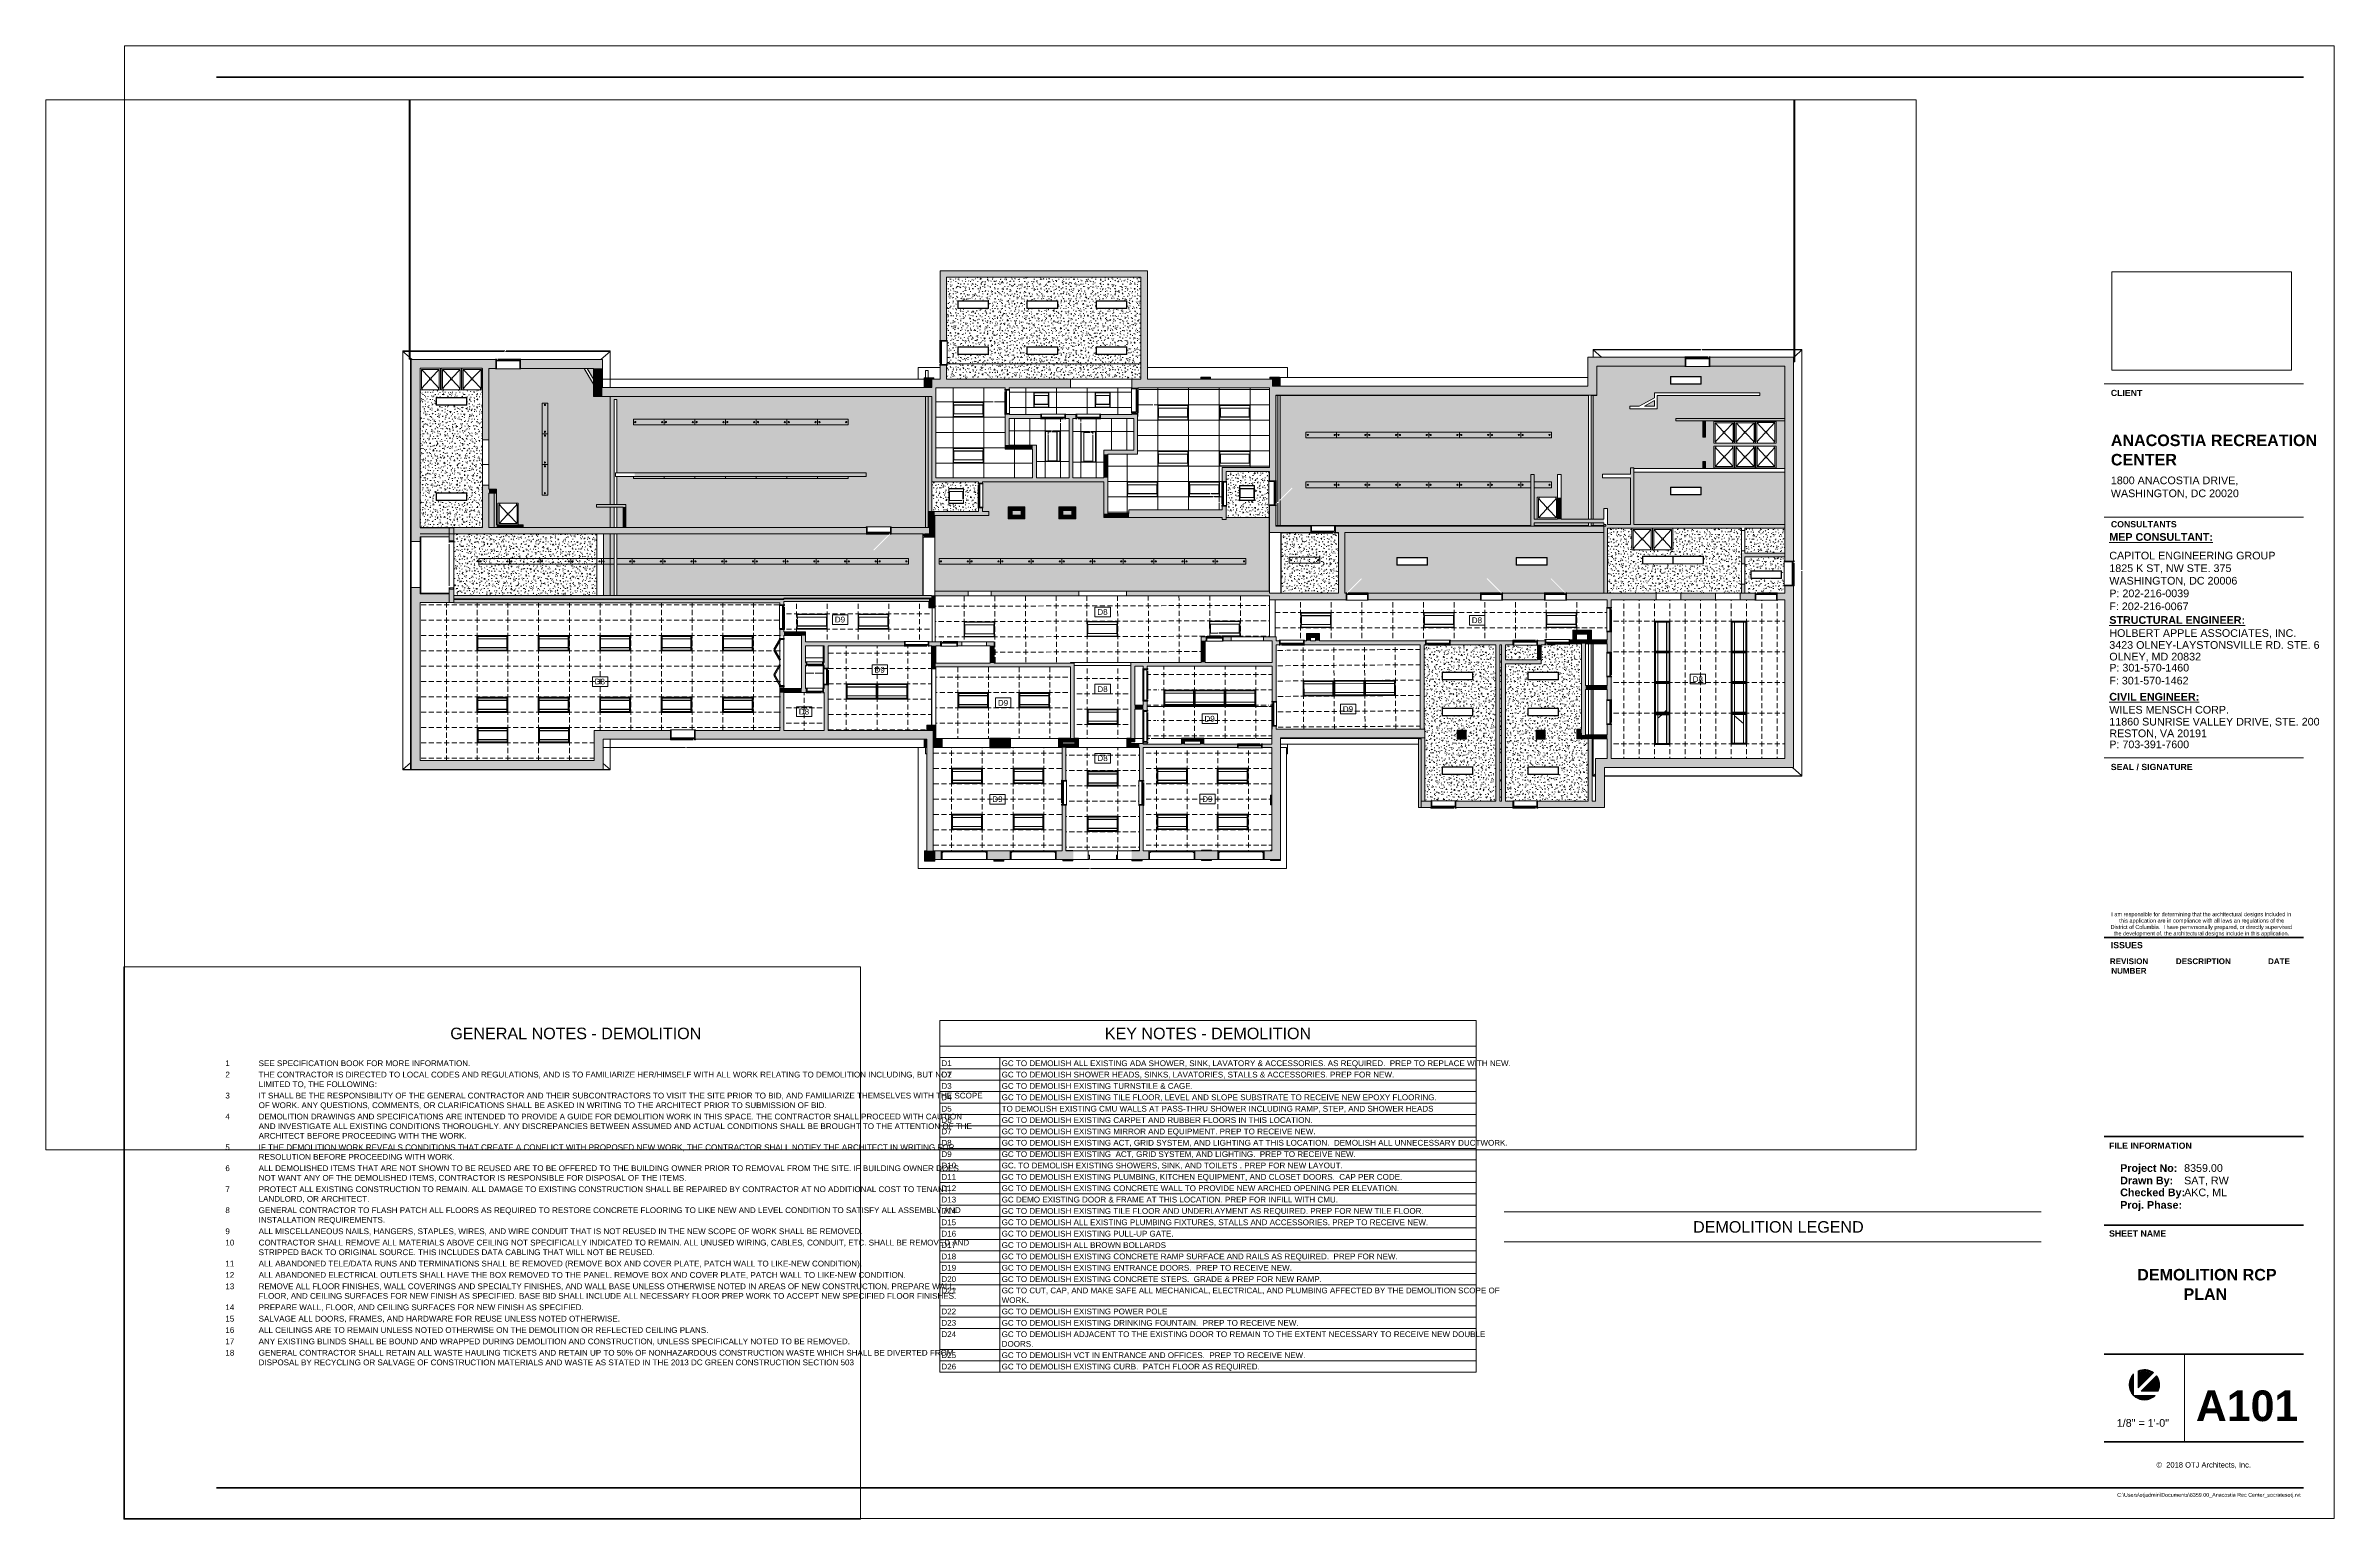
# Paper-space layout 'Layout1' of a CAD drawing. Header units: inches. Extents: x -1.3 to 36, y 0 to 24.
# The model-space entities are those that its viewports show. They can reach past a viewport. Long polylines and large blocks are cut down to what shows.
import ezdxf

# ---------------------------------------------------------------- set-up
doc = ezdxf.new("R2010")
doc.units = ezdxf.units.IN
doc.header["$MEASUREMENT"] = 0
for name, pattern in [('Dash 1_16_', [0.125, 0.0625, -0.0625]), ('Demolished', [0.1875, 0.125, -0.0625]), ('Overhead', [0.15625, 0.09375, -0.0625])]:
    doc.linetypes.add(name, pattern=pattern)
for name, color, linetype, lineweight in [('A-ANNO-KEYN', 231, 'Continuous', 9), ('A-ANNO-NOTE', 131, 'Continuous', 9), ('A-CLNG', 13, 'Demolished', 9), ('A-CLNG-PATT', 13, 'Demolished', 9), ('A-DETL', 90, 'Continuous', 9), ('A-DETL-GENF', 92, 'Continuous', 9), ('A-DETL-MBND', 5, 'Continuous', 13), ('A-DETL-MEDM', 33, 'Continuous', 13), ('A-DETL-THIN', 151, 'Continuous', 9), ('A-DOOR', 31, 'Continuous', 13), ('A-DOOR-FRAM', 31, 'Continuous', 20), ('A-GLAZ', 151, 'Continuous', 13), ('A-WALL', 113, 'Continuous', 13), ('A-WALL-PATT', 111, 'Continuous', 13), ('E-LITE-EQPM', 33, 'Demolished', 9), ('G-ANNO-SCHD', 231, 'Continuous', 9), ('G-ANNO-TEXT', 231, 'Continuous', 9), ('G-ANNO-TTLB', 6, 'Continuous', 9), ('G-ANNO-TTLB-THIN', 151, 'Continuous', 9), ('G-ANNO-TTLB-WIDE', 214, 'Continuous', 50), ('I-WALL', 2, 'Continuous', 13), ('P-SANR-FIXT', 6, 'Demolished', 9)]:
    doc.layers.add(name, color=color, linetype=linetype, lineweight=lineweight)
doc.layers.add('G-ANNO-NPLT', color=191, linetype='Continuous', plot=False)
doc.styles.add('Arial', font='arial.ttf', dxfattribs={"height": 9})
doc.styles.add('Arial_1', font='arial.ttf', dxfattribs={"height": 0.064781})
doc.styles.add('Arial_B', font='arialbd.ttf', dxfattribs={"height": 0.09375})
doc.styles.add('Swis721 Lt BT_1', font='swissl.ttf', dxfattribs={"height": 0.088084})
doc.styles.add('Swis721 Lt BT_2', font='swissl.ttf', dxfattribs={"height": 0.125})
doc.styles.add('Swis721 Lt BT_3', font='swissl.ttf', dxfattribs={"height": 0.0625})
doc.styles.add('Swis721 Lt BT_4', font='swissl.ttf', dxfattribs={"height": 0.1875})
doc.styles.add('Swis721 Lt BT_5', font='swissl.ttf', dxfattribs={"height": 0.09375})
doc.styles.add('Swis721 Lt BT_B', font='', dxfattribs={"height": 0.101562})
doc.styles.add('Swis721 Lt BT_B_1', font='', dxfattribs={"height": 0.125})
doc.styles.add('Swis721 Lt BT_B_2', font='', dxfattribs={"height": 0.5})
doc.styles.add('Swis721 Lt BT_B_3', font='', dxfattribs={"height": 0.1875})
doc.styles.get('Swis721 Lt BT_B').set_extended_font_data('Swis721 Lt BT', bold=True)
doc.styles.get('Swis721 Lt BT_B_1').set_extended_font_data('Swis721 Lt BT', bold=True)
doc.styles.get('Swis721 Lt BT_B_2').set_extended_font_data('Swis721 Lt BT', bold=True)
doc.styles.get('Swis721 Lt BT_B_3').set_extended_font_data('Swis721 Lt BT', bold=True)
picture_1 = doc.add_image_def('image1.jpg', size_in_pixel=(2551, 1396))
pattern_1 = [(0, (0, 0), (30.72, 7.68), [1.267, -21.773, 1.267, -21.773, -122.88]), (0, (0, 0), (30.72, 7.68), [-46.08, 1.267, -44.813, 1.267, -21.773, -53.76]), (0, (0, 0), (30.72, 7.68), [-115.2, 1.267, -14.093, 1.267, -37.133]), (120, (11.52, 3.84), (-22.011075, 22.7643), [1.267, -21.773, 1.267, -21.773, -122.88]), (120, (11.52, 3.84), (-22.011075, 22.7643), [-46.08, 1.267, -44.813, 1.267, -21.773, -53.76]), (120, (11.52, 3.84), (-22.011075, 22.7643), [-115.2, 1.267, -14.093, 1.267, -37.133]), (240, (15.36, 19.2), (-8.708925, -30.4443), [1.267, -21.773, 1.267, -21.773, -122.88]), (240, (15.36, 19.2), (-8.708925, -30.4443), [-46.08, 1.267, -44.813, 1.267, -21.773, -53.76]), (240, (15.36, 19.2), (-8.708925, -30.4443), [-115.2, 1.267, -14.093, 1.267, -37.133])]
pattern_2 = [(0, (3425.421, 0), (15.36, 3.84), [1.267, -10.253, 1.267, -10.253, -61.44]), (0, (3425.421, 0), (15.36, 3.84), [-23.04, 1.267, -21.773, 1.267, -10.253, -26.88]), (0, (3425.421, 0), (15.36, 3.84), [-57.6, 1.267, -6.413, 1.267, -17.933]), (120, (3431.181, 1.92), (-11.005538, 11.38215), [1.267, -10.253, 1.267, -10.253, -61.44]), (120, (3431.181, 1.92), (-11.005538, 11.38215), [-23.04, 1.267, -21.773, 1.267, -10.253, -26.88]), (120, (3431.181, 1.92), (-11.005538, 11.38215), [-57.6, 1.267, -6.413, 1.267, -17.933]), (240, (3433.101, 9.6), (-4.354462, -15.22215), [1.267, -10.253, 1.267, -10.253, -61.44]), (240, (3433.101, 9.6), (-4.354462, -15.22215), [-23.04, 1.267, -21.773, 1.267, -10.253, -26.88]), (240, (3433.101, 9.6), (-4.354462, -15.22215), [-57.6, 1.267, -6.413, 1.267, -17.933])]
pattern_3 = [(0, (3662.997, -59.986), (48, -24), [4, -4, 8, -4, -28]), (0, (3662.997, -59.986), (48, -24), [-20, 8, -4, 8, -4, -4]), (0, (3662.997, -59.986), (48, -24), [-44, 4, 0]), (270, (3662.997, -59.986), (-48, -24), [4, -4, 8, -4, -4]), (270, (3662.997, -59.986), (-48, -24), [-20, 4, 0])]

# ---------------------------------------------------------------- blocks, each defined once
blk = doc.blocks.new('Titleblock - 24 x 36 - DC-6820859-DEMOLITION RCP PLAN')
at = {"layer": 'G-ANNO-TTLB'}
h = blk.add_hatch(color=256, dxfattribs=at)
edge = h.paths.add_edge_path(flags=0)
edge.add_line((32.744, 2.366), (32.744, 2.015))
edge.add_arc((32.919, 2.191), 0.249, 135, 225, ccw=False)
h = blk.add_hatch(color=256, dxfattribs=at)
edge = h.paths.add_edge_path(flags=0)
edge.add_line((32.817, 2.14), (32.817, 2.417))
edge.add_arc((32.919, 2.191), 0.249, 53.4565, 114.3927, ccw=False)
edge.add_line((33.067, 2.39), (32.817, 2.14))
h = blk.add_hatch(color=256, dxfattribs=at)
edge = h.paths.add_edge_path(flags=0)
edge.add_line((33.146, 2.088), (32.868, 2.088))
edge.add_line((32.868, 2.088), (33.119, 2.339))
edge.add_arc((32.919, 2.191), 0.249, -24.3927, 36.5435, ccw=False)
h = blk.add_hatch(color=256, dxfattribs=at)
edge = h.paths.add_edge_path(flags=0)
edge.add_line((32.744, 2.015), (33.095, 2.015))
edge.add_arc((32.919, 2.191), 0.249, 225, 315, ccw=False)
at = {"layer": 'A-ANNO-NOTE'}
for p, q in [((32.744, 2.015), (32.744, 2.366)), ((32.744, 2.366), (32.744, 2.015)), ((32.744, 2.015), (32.744, 2.366)), ((32.817, 2.417), (32.817, 2.14)), ((32.817, 2.14), (32.817, 2.417)), ((32.817, 2.417), (32.817, 2.14)), ((33.067, 2.39), (32.817, 2.14)), ((32.817, 2.14), (33.067, 2.39)), ((32.817, 2.14), (33.067, 2.39)), ((33.119, 2.339), (32.868, 2.088)), ((32.868, 2.088), (33.119, 2.339)), ((33.119, 2.339), (32.868, 2.088)), ((33.095, 2.015), (32.744, 2.015)), ((32.744, 2.015), (33.095, 2.015)), ((33.095, 2.015), (32.744, 2.015)), ((33.146, 2.088), (32.868, 2.088)), ((32.868, 2.088), (33.146, 2.088)), ((32.868, 2.088), (33.146, 2.088))]:
    blk.add_line(p, q, dxfattribs=at)
for start, end in [(135, 225), (135, 225), (135, 225), (53.4565, 114.3927), (53.4565, 114.3927), (53.4565, 114.3927), (335.6073, 36.5435), (335.6073, 36.5435), (335.6073, 36.5435), (225, 315), (225, 315), (225, 315)]:
    blk.add_arc((32.919, 2.191), 0.249, start, end, dxfattribs=at)
at = {"layer": 'G-ANNO-TTLB'}
for p, q in [((0.012, 24.012), (0.012, 0.012)), ((36.013, 24.012), (0.012, 24.012)), ((36.013, 0.012), (36.013, 24.012)), ((32.262, 18.502), (35.512, 18.502)), ((32.262, 18.502), (35.512, 18.502)), ((0.012, 0.012), (36.013, 0.012))]:
    blk.add_line(p, q, dxfattribs=at)
at = {"layer": 'G-ANNO-TTLB-THIN'}
for p, q in [((32.262, 16.331), (35.512, 16.331)), ((32.262, 12.407), (35.512, 12.407)), ((33.575, 2.69), (33.575, 1.262))]:
    blk.add_line(p, q, dxfattribs=at)
at = {"layer": 'G-ANNO-TTLB-WIDE'}
for p, q in [((35.512, 23.502), (1.512, 23.502)), ((32.262, 9.481), (35.512, 9.481)), ((35.512, 6.238), (32.262, 6.238)), ((35.512, 4.791), (32.262, 4.791)), ((32.262, 2.69), (35.512, 2.69)), ((32.262, 1.262), (35.512, 1.262)), ((1.512, 0.512), (32.262, 0.512)), ((32.262, 0.512), (35.512, 0.512))]:
    blk.add_line(p, q, dxfattribs=at)
at = {"layer": 'G-ANNO-TTLB', "attachment_point": 1}
for s, insert, char_height, width, style in [('CLIENT', (32.373, 18.405), 0.1016, 0.57128, 'Swis721 Lt BT_B'), ('\\LMEP CONSULTANT:', (32.348, 16.07), 0.125, 1.94425, 'Swis721 Lt BT_B_1'), ('CONSULTANTS', (32.374, 16.266), 0.10156, 1.19938, 'Swis721 Lt BT_B'), ('SEAL / SIGNATURE', (32.373, 12.31), 0.10156, 1.48344, 'Swis721 Lt BT_B'), ('I am responsible for determining that the architectural designs included in ', (32.38, 9.892), 0.06478, 3.51922, 'Arial_1'), ('this application are in compliance with all laws an regulations of the ', (32.51, 9.788), 0.06478, 3.20991, 'Arial_1'), ('District of Columbia.  I have pemvrsonally prepared, or directly supervised ', (32.369, 9.684), 0.06478, 3.53184, 'Arial_1'), ('ISSUES', (32.373, 9.407), 0.1016, 0.58075, 'Swis721 Lt BT_B'), ('the development of, the architectural designs include in this application.', (32.421, 9.579), 0.06478, 3.39297, 'Arial_1'), ('REVISION', (32.357, 9.14), 0.0937, 0.76381, 'Arial_B'), ('NUMBER', (32.38, 8.984), 0.0937, 0.71016, 'Arial_B'), ('DESCRIPTION', (33.432, 9.14), 0.09375, 1.09838, 'Arial_B'), ('DATE', (34.934, 9.14), 0.0937, 0.43556, 'Arial_B'), ('FILE INFORMATION', (32.344, 6.138), 0.10156, 1.51816, 'Swis721 Lt BT_B'), ('Project No:', (32.525, 5.786), 0.125, 1.05103, 'Swis721 Lt BT_B_1'), ('Checked By:', (32.525, 5.389), 0.125, 1.20253, 'Swis721 Lt BT_B_1'), ('Drawn By:', (32.525, 5.583), 0.125, 0.96581, 'Swis721 Lt BT_B_1'), ('Proj. Phase:', (32.525, 5.185), 0.125, 1.13625, 'Swis721 Lt BT_B_1'), ('SHEET NAME', (32.344, 4.708), 0.1016, 1.04156, 'Swis721 Lt BT_B'), ('©  2018 OTJ Architects, Inc.', (33.116, 0.93), 0.08808, 1.85587, 'Swis721 Lt BT_1')]:
    blk.add_mtext(s, dxfattribs=dict(at, insert=insert, char_height=char_height, width=width, style=style))
at = {"layer": 'G-ANNO-TTLB'}
image = blk.add_image(picture_1, insert=(32.391, 18.726), size_in_units=(2.926, 1.601), dxfattribs=at)
image.dxf.flags = 7
blk = doc.blocks.new('Basic Wall _ Exterior - Brick and CMU on MTL_ Stud - ___-6877941-FIRST FLOOR RCP DEMO')
at = {"layer": 'A-WALL-PATT', "lineweight": 9}
h = blk.add_hatch(dxfattribs=at)
h.set_pattern_fill('FP_4', color=256, style=0, pattern_type=2)
h.set_pattern_definition(pattern_1)
h.paths.add_polyline_path([(-1036.322, -161.219), (-735.222, -161.219), (-735.222, -160.219), (-1035.322, -160.219)], flags=0)
at = {"layer": 'A-WALL', "lineweight": 9}
for p, q in [((-735.222, -161.219), (-735.222, -160.219)), ((-1036.322, -161.219), (-735.222, -161.219))]:
    blk.add_line(p, q, dxfattribs=at)
blk = doc.blocks.new('Basic Wall _ Exterior - Brick and CMU on MTL_ Stud - ___-6877947-FIRST FLOOR RCP DEMO')
at = {"layer": 'A-WALL-PATT', "lineweight": 9}
h = blk.add_hatch(dxfattribs=at)
h.set_pattern_fill('FP_4', color=256, style=0, pattern_type=2)
h.set_pattern_definition(pattern_1)
h.paths.add_polyline_path([(-1036.322, -161.219), (-1035.322, -160.219), (-1035.322, 480.911), (-1036.322, 480.911), (-1036.322, -160.219)], flags=0)
h.paths.add_polyline_path([(-1021.447, 114.562), (-1020.322, 114.562), (-1020.322, 203.491), (-1021.447, 203.491), (-1021.447, 117.267)], flags=0)
at = {"layer": 'A-WALL', "lineweight": 9}
for p, q in [((-1035.322, 480.911), (-1036.322, 480.911)), ((-1036.322, -161.219), (-1036.322, 480.911)), ((-1020.322, 114.562), (-1020.322, 203.491))]:
    blk.add_line(p, q, dxfattribs=at)
blk = doc.blocks.new('Basic Wall _ Exterior - Brick and CMU on MTL_ Stud - ___-6877953-FIRST FLOOR RCP DEMO')
at = {"layer": 'A-WALL-PATT', "lineweight": 9}
h = blk.add_hatch(dxfattribs=at)
h.set_pattern_fill('FP_4', color=256, style=0, pattern_type=2)
h.set_pattern_definition(pattern_1)
h.paths.add_polyline_path([(-976.213, 114.562), (-976.213, 115.562), (-1021.447, 115.562), (-1021.447, 114.562), (-1012.802, 114.562)], flags=0)
at = {"layer": 'A-WALL', "lineweight": 9}
blk.add_line((-976.213, 115.562), (-1021.447, 115.562), dxfattribs=at)
blk = doc.blocks.new('Basic Wall _ Exterior - Brick and CMU on MTL_ Stud - ___-6877971-FIRST FLOOR RCP DEMO')
at = {"layer": 'A-WALL-PATT', "lineweight": 9}
h = blk.add_hatch(dxfattribs=at)
h.set_pattern_fill('FP_4', color=256, style=0, pattern_type=2)
h.set_pattern_definition(pattern_1)
h.paths.add_polyline_path([(544.335, -112.063), (544.335, -111.063), (324.335, -111.063), (324.335, -112.063), (495.563, -112.063)], flags=0)
h.paths.add_polyline_path([(544.335, -97.188), (544.335, -97.176), (542.591, -97.188)], flags=0)
at = {"layer": 'A-WALL', "lineweight": 9}
blk.add_line((324.335, -112.063), (544.335, -112.063), dxfattribs=at)
blk = doc.blocks.new('Door - Single - Solid Door 36_ x 84_-7220765-FIRST FLOOR RCP DEMO')
at = {"layer": 'A-DOOR', "lineweight": 9}
for p, q in [((-15.631, 6.849), (-15.631, 7.599)), ((-15.631, 7.599), (-14.131, 7.599)), ((-14.131, 7.599), (-14.131, -4.776)), ((22.119, 7.599), (-14.131, 7.599)), ((22.119, -4.776), (22.119, 7.599)), ((23.619, 7.599), (22.119, 7.599)), ((23.619, 6.849), (23.619, 7.599)), ((-15.256, 6.849), (-15.631, 6.849)), ((-15.256, -7.026), (-15.256, 6.849)), ((23.619, 6.849), (23.244, 6.849)), ((23.244, 6.849), (23.244, -7.026)), ((-14.131, -4.776), (-13.631, -4.776)), ((-13.631, -4.776), (-13.631, -6.276)), ((21.619, -4.776), (-13.631, -4.776)), ((21.619, -6.276), (21.619, -4.776)), ((21.619, -4.776), (22.119, -4.776)), ((-13.631, -6.276), (-14.131, -6.276)), ((-14.131, -6.276), (-14.131, -7.776)), ((-13.631, -6.276), (21.619, -6.276)), ((22.119, -6.276), (21.619, -6.276)), ((22.119, -7.776), (22.119, -6.276)), ((-15.631, -7.776), (-15.631, -7.026)), ((-15.631, -7.026), (-15.256, -7.026)), ((23.244, -7.026), (23.619, -7.026)), ((23.619, -7.776), (23.619, -7.026)), ((-14.131, -7.776), (-15.631, -7.776)), ((-14.131, -7.776), (-14.006, -7.776)), ((-12.061, -7.776), (22.119, -7.776)), ((23.619, -7.776), (22.119, -7.776))]:
    blk.add_line(p, q, dxfattribs=at)
blk = doc.blocks.new('Door-Exterior-Double-Two_Lite - 72_ x 80_-7116274-FIRST FLOOR RCP DEMO')
at = {"layer": 'A-DOOR-FRAM', "color": 8}
for p, q in [((-36, 3.0625), (-38, 3.0625)), ((-38, 3.0625), (-38, -2.6875)), ((-36, -2.6875), (-36, 3.0625)), ((36, 3.0625), (36, -2.6875)), ((38, 3.0625), (36, 3.0625)), ((38, -2.6875), (38, 3.0625)), ((-38, -2.6875), (-36, -2.6875)), ((36, -2.6875), (38, -2.6875))]:
    blk.add_line(p, q, dxfattribs=at)
blk = doc.blocks.new('Door-Exterior-Single-Two_Lite - 42_ x 84_-6876867-FIRST FLOOR RCP DEMO')
at = {"layer": 'A-DOOR-FRAM', "color": 250, "linetype": 'Demolished'}
for p, q in [((-21, 6.1875), (-23, 6.1875)), ((-23, 6.1875), (-23, 0.4375)), ((-21, 0.4375), (-21, 6.1875)), ((21, 6.1875), (21, 0.4375)), ((23, 6.1875), (21, 6.1875)), ((23, 0.4375), (23, 6.1875)), ((-23, 0.4375), (-21, 0.4375)), ((21, 0.4375), (23, 0.4375))]:
    blk.add_line(p, q, dxfattribs=at)
blk = doc.blocks.new('Door - Single - Solid Door 24_ x 80_-7207683-FIRST FLOOR RCP DEMO')
at = {"layer": 'A-DOOR', "lineweight": 9}
for p, q in [((-9.631, 3.901), (-8.131, 3.901)), ((-9.631, 3.151), (-9.631, 3.901)), ((-8.131, 3.901), (-8.131, 2.401)), ((-8.006, 3.901), (-8.131, 3.901)), ((16.119, 3.901), (-6.061, 3.901)), ((16.119, 2.401), (16.119, 3.901)), ((16.119, 3.901), (17.619, 3.901)), ((17.619, 3.151), (17.619, 3.901)), ((-9.256, 3.151), (-9.631, 3.151)), ((-9.256, -2.974), (-9.256, 3.151)), ((17.619, 3.151), (17.244, 3.151)), ((17.244, 3.151), (17.244, -2.974)), ((-8.131, 2.401), (-7.631, 2.401)), ((-7.631, 2.401), (-7.631, 0.901)), ((15.619, 2.401), (-7.631, 2.401)), ((15.619, 0.901), (15.619, 2.401)), ((15.619, 2.401), (16.119, 2.401)), ((-7.631, 0.901), (-8.131, 0.901)), ((-8.131, 0.901), (-8.131, -3.724)), ((-7.631, 0.901), (15.619, 0.901)), ((16.119, 0.901), (15.619, 0.901)), ((16.119, -3.724), (16.119, 0.901)), ((-9.631, -3.724), (-9.631, -2.974)), ((-9.631, -2.974), (-9.256, -2.974)), ((17.244, -2.974), (17.619, -2.974)), ((17.619, -3.724), (17.619, -2.974)), ((-8.131, -3.724), (-9.631, -3.724)), ((-8.131, -3.724), (16.119, -3.724)), ((16.119, -3.724), (17.619, -3.724))]:
    blk.add_line(p, q, dxfattribs=at)
blk = doc.blocks.new('Door - Single - Solid Door 28_ x 84_-7220000-FIRST FLOOR RCP DEMO')
at = {"layer": 'A-DOOR', "lineweight": 9}
for p, q in [((-9.631, 3.901), (-8.131, 3.901)), ((-9.631, 3.151), (-9.631, 3.901)), ((-8.131, 3.901), (-8.131, 2.401)), ((-8.006, 3.901), (-8.131, 3.901)), ((16.119, 3.901), (-6.061, 3.901)), ((16.119, 2.401), (16.119, 3.901)), ((16.119, 3.901), (17.619, 3.901)), ((17.619, 3.151), (17.619, 3.901)), ((-9.256, 3.151), (-9.631, 3.151)), ((-9.256, -2.974), (-9.256, 3.151)), ((17.619, 3.151), (17.244, 3.151)), ((17.244, 3.151), (17.244, -2.974)), ((-8.131, 2.401), (-7.631, 2.401)), ((-7.631, 2.401), (-7.631, 0.901)), ((15.619, 2.401), (-7.631, 2.401)), ((15.619, 0.901), (15.619, 2.401)), ((15.619, 2.401), (16.119, 2.401)), ((-7.631, 0.901), (-8.131, 0.901)), ((-8.131, 0.901), (-8.131, -3.724)), ((-7.631, 0.901), (15.619, 0.901)), ((16.119, 0.901), (15.619, 0.901)), ((16.119, -3.724), (16.119, 0.901)), ((-9.631, -3.724), (-9.631, -2.974)), ((-9.631, -2.974), (-9.256, -2.974)), ((17.244, -2.974), (17.619, -2.974)), ((17.619, -3.724), (17.619, -2.974)), ((-8.131, -3.724), (-9.631, -3.724)), ((-8.131, -3.724), (16.119, -3.724)), ((16.119, -3.724), (17.619, -3.724))]:
    blk.add_line(p, q, dxfattribs=at)
blk = doc.blocks.new('Door - Single - Solid Door 36_ x 84_-7207561-FIRST FLOOR RCP DEMO')
at = {"layer": 'A-DOOR', "lineweight": 9}
for p, q in [((-15.631, 7.776), (-14.131, 7.776)), ((-15.631, 7.026), (-15.631, 7.776)), ((-14.131, 7.776), (-14.131, 6.276)), ((-14.006, 7.776), (-14.131, 7.776)), ((22.119, 7.776), (-12.061, 7.776)), ((22.119, 6.276), (22.119, 7.776)), ((22.119, 7.776), (23.619, 7.776)), ((23.619, 7.026), (23.619, 7.776)), ((-15.256, 7.026), (-15.631, 7.026)), ((-15.256, -6.849), (-15.256, 7.026)), ((23.619, 7.026), (23.244, 7.026)), ((23.244, 7.026), (23.244, -6.849)), ((-14.131, 6.276), (-13.631, 6.276)), ((-13.631, 6.276), (-13.631, 4.776)), ((21.619, 6.276), (-13.631, 6.276)), ((21.619, 4.776), (21.619, 6.276)), ((21.619, 6.276), (22.119, 6.276)), ((-13.631, 4.776), (-14.131, 4.776)), ((-14.131, 4.776), (-14.131, -7.599)), ((-13.631, 4.776), (21.619, 4.776)), ((22.119, 4.776), (21.619, 4.776)), ((22.119, -7.599), (22.119, 4.776)), ((-15.631, -7.599), (-15.631, -6.849)), ((-15.631, -6.849), (-15.256, -6.849)), ((23.244, -6.849), (23.619, -6.849)), ((23.619, -7.599), (23.619, -6.849)), ((-14.131, -7.599), (-15.631, -7.599)), ((-14.131, -7.599), (22.119, -7.599)), ((22.119, -7.599), (23.619, -7.599))]:
    blk.add_line(p, q, dxfattribs=at)
blk = doc.blocks.new('Door - Single - Solid Door 36_ x 84_-7220078-FIRST FLOOR RCP DEMO')
at = {"layer": 'A-DOOR', "lineweight": 9}
for p, q in [((-15.631, 3.901), (-14.131, 3.901)), ((-15.631, 3.151), (-15.631, 3.901)), ((-14.131, 3.901), (-14.131, 2.401)), ((-14.006, 3.901), (-14.131, 3.901)), ((22.119, 3.901), (-12.061, 3.901)), ((22.119, 2.401), (22.119, 3.901)), ((22.119, 3.901), (23.619, 3.901)), ((23.619, 3.151), (23.619, 3.901)), ((-15.256, 3.151), (-15.631, 3.151)), ((-15.256, -2.974), (-15.256, 3.151)), ((23.619, 3.151), (23.244, 3.151)), ((23.244, 3.151), (23.244, -2.974)), ((-14.131, 2.401), (-13.631, 2.401)), ((-13.631, 2.401), (-13.631, 0.901)), ((21.619, 2.401), (-13.631, 2.401)), ((21.619, 0.901), (21.619, 2.401)), ((21.619, 2.401), (22.119, 2.401)), ((-13.631, 0.901), (-14.131, 0.901)), ((-14.131, 0.901), (-14.131, -3.724)), ((-13.631, 0.901), (21.619, 0.901)), ((22.119, 0.901), (21.619, 0.901)), ((22.119, -3.724), (22.119, 0.901)), ((-15.631, -3.724), (-15.631, -2.974)), ((-15.631, -2.974), (-15.256, -2.974)), ((23.244, -2.974), (23.619, -2.974)), ((23.619, -3.724), (23.619, -2.974)), ((-14.131, -3.724), (-15.631, -3.724)), ((-14.131, -3.724), (22.119, -3.724)), ((22.119, -3.724), (23.619, -3.724))]:
    blk.add_line(p, q, dxfattribs=at)
blk = doc.blocks.new('Door - Single - Solid Door 36_ x 84_-7220995-FIRST FLOOR RCP DEMO')
at = {"layer": 'A-DOOR', "lineweight": 9}
for p, q in [((-15.631, 5.776), (-14.131, 5.776)), ((-15.631, 5.026), (-15.631, 5.776)), ((-14.131, 5.776), (-14.131, 4.276)), ((-14.006, 5.776), (-14.131, 5.776)), ((22.119, 5.776), (-12.061, 5.776)), ((22.119, 4.276), (22.119, 5.776)), ((22.119, 5.776), (23.619, 5.776)), ((23.619, 5.026), (23.619, 5.776)), ((-15.256, 5.026), (-15.631, 5.026)), ((-15.256, -4.849), (-15.256, 5.026)), ((23.619, 5.026), (23.244, 5.026)), ((23.244, 5.026), (23.244, -4.849)), ((-14.131, 4.276), (-13.631, 4.276)), ((-13.631, 4.276), (-13.631, 2.776)), ((21.619, 4.276), (-13.631, 4.276)), ((21.619, 2.776), (21.619, 4.276)), ((21.619, 4.276), (22.119, 4.276)), ((-13.631, 2.776), (-14.131, 2.776)), ((-14.131, 2.776), (-14.131, -5.599)), ((-13.631, 2.776), (21.619, 2.776)), ((22.119, 2.776), (21.619, 2.776)), ((22.119, -5.599), (22.119, 2.776)), ((-15.631, -5.599), (-15.631, -4.849)), ((-15.631, -4.849), (-15.256, -4.849)), ((23.244, -4.849), (23.619, -4.849)), ((23.619, -5.599), (23.619, -4.849)), ((-14.131, -5.599), (-15.631, -5.599)), ((-14.131, -5.599), (22.119, -5.599)), ((22.119, -5.599), (23.619, -5.599))]:
    blk.add_line(p, q, dxfattribs=at)
blk = doc.blocks.new('Door - Single - Solid Door 36_ x 84_-7219896-FIRST FLOOR RCP DEMO')
at = {"layer": 'A-DOOR', "lineweight": 9}
for p, q in [((-15.631, 5.776), (-14.131, 5.776)), ((-15.631, 5.026), (-15.631, 5.776)), ((-14.131, 5.776), (-14.131, 4.276)), ((-14.006, 5.776), (-14.131, 5.776)), ((22.119, 5.776), (-12.061, 5.776)), ((22.119, 4.276), (22.119, 5.776)), ((22.119, 5.776), (23.619, 5.776)), ((23.619, 5.026), (23.619, 5.776)), ((-15.256, 5.026), (-15.631, 5.026)), ((-15.256, -4.849), (-15.256, 5.026)), ((23.619, 5.026), (23.244, 5.026)), ((23.244, 5.026), (23.244, -4.849)), ((-14.131, 4.276), (-13.631, 4.276)), ((-13.631, 4.276), (-13.631, 2.776)), ((21.619, 4.276), (-13.631, 4.276)), ((21.619, 2.776), (21.619, 4.276)), ((21.619, 4.276), (22.119, 4.276)), ((-13.631, 2.776), (-14.131, 2.776)), ((-14.131, 2.776), (-14.131, -5.599)), ((-13.631, 2.776), (21.619, 2.776)), ((22.119, 2.776), (21.619, 2.776)), ((22.119, -5.599), (22.119, 2.776)), ((-15.631, -5.599), (-15.631, -4.849)), ((-15.631, -4.849), (-15.256, -4.849)), ((23.244, -4.849), (23.619, -4.849)), ((23.619, -5.599), (23.619, -4.849)), ((-14.131, -5.599), (-15.631, -5.599)), ((-14.131, -5.599), (22.119, -5.599)), ((22.119, -5.599), (23.619, -5.599))]:
    blk.add_line(p, q, dxfattribs=at)
blk = doc.blocks.new('Door - Single - Solid Door 36_ x 84_-7220333-FIRST FLOOR RCP DEMO')
at = {"layer": 'A-DOOR', "lineweight": 9}
for p, q in [((-15.631, 2.349), (-15.631, 3.099)), ((-15.631, 3.099), (-14.131, 3.099)), ((-14.131, 3.099), (-14.131, -0.276)), ((22.119, 3.099), (-14.131, 3.099)), ((22.119, -0.276), (22.119, 3.099)), ((23.619, 3.099), (22.119, 3.099)), ((23.619, 2.349), (23.619, 3.099)), ((-15.256, 2.349), (-15.631, 2.349)), ((-15.256, -2.526), (-15.256, 2.349)), ((23.619, 2.349), (23.244, 2.349)), ((23.244, 2.349), (23.244, -2.526)), ((-14.131, -0.276), (-13.631, -0.276)), ((-13.631, -0.276), (-13.631, -1.776)), ((21.619, -0.276), (-13.631, -0.276)), ((21.619, -1.776), (21.619, -0.276)), ((21.619, -0.276), (22.119, -0.276)), ((-13.631, -1.776), (-14.131, -1.776)), ((-14.131, -1.776), (-14.131, -3.276)), ((-13.631, -1.776), (21.619, -1.776)), ((22.119, -1.776), (21.619, -1.776)), ((22.119, -3.276), (22.119, -1.776)), ((-15.631, -3.276), (-15.631, -2.526)), ((-15.631, -2.526), (-15.256, -2.526)), ((23.244, -2.526), (23.619, -2.526)), ((23.619, -3.276), (23.619, -2.526)), ((-14.131, -3.276), (-15.631, -3.276)), ((-14.131, -3.276), (-14.006, -3.276)), ((-12.061, -3.276), (22.119, -3.276)), ((23.619, -3.276), (22.119, -3.276))]:
    blk.add_line(p, q, dxfattribs=at)
blk = doc.blocks.new('Door - Single - Solid Door 36_ x 84_-7220308-FIRST FLOOR RCP DEMO')
at = {"layer": 'A-DOOR', "lineweight": 9}
for p, q in [((-15.631, 2.974), (-15.631, 3.724)), ((-15.631, 3.724), (-14.131, 3.724)), ((-14.131, 3.724), (-14.131, -0.901)), ((22.119, 3.724), (-14.131, 3.724)), ((22.119, -0.901), (22.119, 3.724)), ((23.619, 3.724), (22.119, 3.724)), ((23.619, 2.974), (23.619, 3.724)), ((-15.256, 2.974), (-15.631, 2.974)), ((-15.256, -3.151), (-15.256, 2.974)), ((23.619, 2.974), (23.244, 2.974)), ((23.244, 2.974), (23.244, -3.151)), ((-14.131, -0.901), (-13.631, -0.901)), ((-13.631, -0.901), (-13.631, -2.401)), ((21.619, -0.901), (-13.631, -0.901)), ((21.619, -2.401), (21.619, -0.901)), ((21.619, -0.901), (22.119, -0.901)), ((-13.631, -2.401), (-14.131, -2.401)), ((-14.131, -2.401), (-14.131, -3.901)), ((-13.631, -2.401), (21.619, -2.401)), ((22.119, -2.401), (21.619, -2.401)), ((22.119, -3.901), (22.119, -2.401)), ((-15.631, -3.901), (-15.631, -3.151)), ((-15.631, -3.151), (-15.256, -3.151)), ((23.244, -3.151), (23.619, -3.151)), ((23.619, -3.901), (23.619, -3.151)), ((-14.131, -3.901), (-15.631, -3.901)), ((-14.131, -3.901), (-14.006, -3.901)), ((-12.061, -3.901), (22.119, -3.901)), ((23.619, -3.901), (22.119, -3.901))]:
    blk.add_line(p, q, dxfattribs=at)
blk = doc.blocks.new('Door - Single - Solid Door 36_ x 84_-7207624-FIRST FLOOR RCP DEMO')
at = {"layer": 'A-DOOR', "lineweight": 9}
for p, q in [((-15.631, 3.901), (-14.131, 3.901)), ((-15.631, 3.151), (-15.631, 3.901)), ((-14.131, 3.901), (-14.131, 2.401)), ((-14.006, 3.901), (-14.131, 3.901)), ((22.119, 3.901), (-12.061, 3.901)), ((22.119, 2.401), (22.119, 3.901)), ((22.119, 3.901), (23.619, 3.901)), ((23.619, 3.151), (23.619, 3.901)), ((-15.256, 3.151), (-15.631, 3.151)), ((-15.256, -2.974), (-15.256, 3.151)), ((23.619, 3.151), (23.244, 3.151)), ((23.244, 3.151), (23.244, -2.974)), ((-14.131, 2.401), (-13.631, 2.401)), ((-13.631, 2.401), (-13.631, 0.901)), ((21.619, 2.401), (-13.631, 2.401)), ((21.619, 0.901), (21.619, 2.401)), ((21.619, 2.401), (22.119, 2.401)), ((-13.631, 0.901), (-14.131, 0.901)), ((-14.131, 0.901), (-14.131, -3.724)), ((-13.631, 0.901), (21.619, 0.901)), ((22.119, 0.901), (21.619, 0.901)), ((22.119, -3.724), (22.119, 0.901)), ((-15.631, -3.724), (-15.631, -2.974)), ((-15.631, -2.974), (-15.256, -2.974)), ((23.244, -2.974), (23.619, -2.974)), ((23.619, -3.724), (23.619, -2.974)), ((-14.131, -3.724), (-15.631, -3.724)), ((-14.131, -3.724), (22.119, -3.724)), ((22.119, -3.724), (23.619, -3.724))]:
    blk.add_line(p, q, dxfattribs=at)
blk = doc.blocks.new('Door - Single - Solid Door 36_ x 84_-7220487-FIRST FLOOR RCP DEMO')
at = {"layer": 'A-DOOR', "lineweight": 9}
for p, q in [((-15.631, 2.974), (-15.631, 3.724)), ((-15.631, 3.724), (-14.131, 3.724)), ((-14.131, 3.724), (-14.131, -0.901)), ((22.119, 3.724), (-14.131, 3.724)), ((22.119, -0.901), (22.119, 3.724)), ((23.619, 3.724), (22.119, 3.724)), ((23.619, 2.974), (23.619, 3.724)), ((-15.256, 2.974), (-15.631, 2.974)), ((-15.256, -3.151), (-15.256, 2.974)), ((23.619, 2.974), (23.244, 2.974)), ((23.244, 2.974), (23.244, -3.151)), ((-14.131, -0.901), (-13.631, -0.901)), ((-13.631, -0.901), (-13.631, -2.401)), ((21.619, -0.901), (-13.631, -0.901)), ((21.619, -2.401), (21.619, -0.901)), ((21.619, -0.901), (22.119, -0.901)), ((-13.631, -2.401), (-14.131, -2.401)), ((-14.131, -2.401), (-14.131, -3.901)), ((-13.631, -2.401), (21.619, -2.401)), ((22.119, -2.401), (21.619, -2.401)), ((22.119, -3.901), (22.119, -2.401)), ((-15.631, -3.901), (-15.631, -3.151)), ((-15.631, -3.151), (-15.256, -3.151)), ((23.244, -3.151), (23.619, -3.151)), ((23.619, -3.901), (23.619, -3.151)), ((-14.131, -3.901), (-15.631, -3.901)), ((-14.131, -3.901), (-14.006, -3.901)), ((-12.061, -3.901), (22.119, -3.901)), ((23.619, -3.901), (22.119, -3.901))]:
    blk.add_line(p, q, dxfattribs=at)
blk = doc.blocks.new('Door - Single - Solid Door 32_ x 84_-7220737-FIRST FLOOR RCP DEMO')
at = {"layer": 'A-DOOR', "lineweight": 9}
for p, q in [((-13.631, 4.974), (-13.631, 5.724)), ((-13.631, 5.724), (-12.131, 5.724)), ((-12.131, 5.724), (-12.131, -2.901)), ((20.119, 5.724), (-12.131, 5.724)), ((20.119, -2.901), (20.119, 5.724)), ((21.619, 5.724), (20.119, 5.724)), ((21.619, 4.974), (21.619, 5.724)), ((-13.256, 4.974), (-13.631, 4.974)), ((-13.256, -5.151), (-13.256, 4.974)), ((21.619, 4.974), (21.244, 4.974)), ((21.244, 4.974), (21.244, -5.151)), ((-12.131, -2.901), (-11.631, -2.901)), ((-11.631, -2.901), (-11.631, -4.401)), ((19.619, -2.901), (-11.631, -2.901)), ((19.619, -4.401), (19.619, -2.901)), ((19.619, -2.901), (20.119, -2.901)), ((-11.631, -4.401), (-12.131, -4.401)), ((-12.131, -4.401), (-12.131, -5.901)), ((-11.631, -4.401), (19.619, -4.401)), ((20.119, -4.401), (19.619, -4.401)), ((20.119, -5.901), (20.119, -4.401)), ((-13.631, -5.901), (-13.631, -5.151)), ((-13.631, -5.151), (-13.256, -5.151)), ((21.244, -5.151), (21.619, -5.151)), ((21.619, -5.901), (21.619, -5.151)), ((-12.131, -5.901), (-13.631, -5.901)), ((-12.131, -5.901), (-12.006, -5.901)), ((-10.061, -5.901), (20.119, -5.901)), ((21.619, -5.901), (20.119, -5.901))]:
    blk.add_line(p, q, dxfattribs=at)
blk = doc.blocks.new('Door - Single - Solid Door 32_ x 84_-7220631-FIRST FLOOR RCP DEMO')
at = {"layer": 'A-DOOR', "lineweight": 9}
for p, q in [((-13.631, 5.901), (-12.131, 5.901)), ((-13.631, 5.151), (-13.631, 5.901)), ((-12.131, 5.901), (-12.131, 4.401)), ((-12.006, 5.901), (-12.131, 5.901)), ((20.119, 5.901), (-10.061, 5.901)), ((20.119, 4.401), (20.119, 5.901)), ((20.119, 5.901), (21.619, 5.901)), ((21.619, 5.151), (21.619, 5.901)), ((-13.256, 5.151), (-13.631, 5.151)), ((-13.256, -4.974), (-13.256, 5.151)), ((21.619, 5.151), (21.244, 5.151)), ((21.244, 5.151), (21.244, -4.974)), ((-12.131, 4.401), (-11.631, 4.401)), ((-11.631, 4.401), (-11.631, 2.901)), ((19.619, 4.401), (-11.631, 4.401)), ((19.619, 2.901), (19.619, 4.401)), ((19.619, 4.401), (20.119, 4.401)), ((-11.631, 2.901), (-12.131, 2.901)), ((-12.131, 2.901), (-12.131, -5.724)), ((-11.631, 2.901), (19.619, 2.901)), ((20.119, 2.901), (19.619, 2.901)), ((20.119, -5.724), (20.119, 2.901)), ((-13.631, -5.724), (-13.631, -4.974)), ((-13.631, -4.974), (-13.256, -4.974)), ((21.244, -4.974), (21.619, -4.974)), ((21.619, -5.724), (21.619, -4.974)), ((-12.131, -5.724), (-13.631, -5.724)), ((-12.131, -5.724), (20.119, -5.724)), ((20.119, -5.724), (21.619, -5.724))]:
    blk.add_line(p, q, dxfattribs=at)
blk = doc.blocks.new('Door - Single - Solid Door 36_ x 84_-7220684-FIRST FLOOR RCP DEMO')
at = {"layer": 'A-DOOR', "lineweight": 9}
for p, q in [((-15.631, 7.776), (-14.131, 7.776)), ((-15.631, 7.026), (-15.631, 7.776)), ((-14.131, 7.776), (-14.131, 6.276)), ((-14.006, 7.776), (-14.131, 7.776)), ((22.119, 7.776), (-12.061, 7.776)), ((22.119, 6.276), (22.119, 7.776)), ((22.119, 7.776), (23.619, 7.776)), ((23.619, 7.026), (23.619, 7.776)), ((-15.256, 7.026), (-15.631, 7.026)), ((-15.256, -6.849), (-15.256, 7.026)), ((23.619, 7.026), (23.244, 7.026)), ((23.244, 7.026), (23.244, -6.849)), ((-14.131, 6.276), (-13.631, 6.276)), ((-13.631, 6.276), (-13.631, 4.776)), ((21.619, 6.276), (-13.631, 6.276)), ((21.619, 4.776), (21.619, 6.276)), ((21.619, 6.276), (22.119, 6.276)), ((-13.631, 4.776), (-14.131, 4.776)), ((-14.131, 4.776), (-14.131, -7.599)), ((-13.631, 4.776), (21.619, 4.776)), ((22.119, 4.776), (21.619, 4.776)), ((22.119, -7.599), (22.119, 4.776)), ((-15.631, -7.599), (-15.631, -6.849)), ((-15.631, -6.849), (-15.256, -6.849)), ((23.244, -6.849), (23.619, -6.849)), ((23.619, -7.599), (23.619, -6.849)), ((-14.131, -7.599), (-15.631, -7.599)), ((-14.131, -7.599), (22.119, -7.599)), ((22.119, -7.599), (23.619, -7.599))]:
    blk.add_line(p, q, dxfattribs=at)
blk = doc.blocks.new('Shower Stall - Rectangular - 34_x32_ - Private-6857341-FIRST FLOOR RCP DEMO')
at = {"layer": 'P-SANR-FIXT', "color": 7}
for p, q in [((0, 0), (0, 32)), ((0, 32), (32, 32)), ((32, 32), (34, 32)), ((34, 32), (34, 0)), ((2, 30), (15.5, 17.412)), ((2, 2), (2, 30)), ((2, 30), (32, 30)), ((18.5, 17.412), (32, 30)), ((32, 30), (32, 29)), ((32, 29), (34, 29)), ((15.5, 14.588), (2, 2)), ((18.5, 14.588), (32, 2)), ((32, 3), (32, 2)), ((32, 3), (34, 3)), ((32, 2), (2, 2)), ((32, 0), (0, 0)), ((34, 0), (32, 0))]:
    blk.add_line(p, q, dxfattribs=at)
blk.add_circle((17, 16), 1.25, dxfattribs=at)
for start, end in [(0, 180), (180, 360)]:
    blk.add_arc((17, 16), 1.25, start, end, dxfattribs=at)
blk = doc.blocks.new('Door - Single - Solid Door 36_ x 84_-7220982-FIRST FLOOR RCP DEMO')
at = {"layer": 'A-DOOR', "lineweight": 9}
for p, q in [((-15.631, 5.401), (-14.131, 5.401)), ((-15.631, 4.651), (-15.631, 5.401)), ((-14.131, 5.401), (-14.131, 3.901)), ((-14.006, 5.401), (-14.131, 5.401)), ((22.119, 5.401), (-12.061, 5.401)), ((22.119, 3.901), (22.119, 5.401)), ((22.119, 5.401), (23.619, 5.401)), ((23.619, 4.651), (23.619, 5.401)), ((-15.256, 4.651), (-15.631, 4.651)), ((-15.256, -4.474), (-15.256, 4.651)), ((23.619, 4.651), (23.244, 4.651)), ((23.244, 4.651), (23.244, -4.474)), ((-14.131, 3.901), (-13.631, 3.901)), ((-13.631, 3.901), (-13.631, 2.401)), ((21.619, 3.901), (-13.631, 3.901)), ((21.619, 2.401), (21.619, 3.901)), ((21.619, 3.901), (22.119, 3.901)), ((-13.631, 2.401), (-14.131, 2.401)), ((-14.131, 2.401), (-14.131, -5.224)), ((-13.631, 2.401), (21.619, 2.401)), ((22.119, 2.401), (21.619, 2.401)), ((22.119, -5.224), (22.119, 2.401)), ((-15.631, -5.224), (-15.631, -4.474)), ((-15.631, -4.474), (-15.256, -4.474)), ((23.244, -4.474), (23.619, -4.474)), ((23.619, -5.224), (23.619, -4.474)), ((-14.131, -5.224), (-15.631, -5.224)), ((-14.131, -5.224), (22.119, -5.224)), ((22.119, -5.224), (23.619, -5.224))]:
    blk.add_line(p, q, dxfattribs=at)
blk = doc.blocks.new('Door - Single - Solid Door 36_ x 84_-7221003-FIRST FLOOR RCP DEMO')
at = {"layer": 'A-DOOR', "lineweight": 9}
for p, q in [((-15.631, 4.849), (-15.631, 5.599)), ((-15.631, 5.599), (-14.131, 5.599)), ((-14.131, 5.599), (-14.131, -2.776)), ((22.119, 5.599), (-14.131, 5.599)), ((22.119, -2.776), (22.119, 5.599)), ((23.619, 5.599), (22.119, 5.599)), ((23.619, 4.849), (23.619, 5.599)), ((-15.256, 4.849), (-15.631, 4.849)), ((-15.256, -5.026), (-15.256, 4.849)), ((23.619, 4.849), (23.244, 4.849)), ((23.244, 4.849), (23.244, -5.026)), ((-14.131, -2.776), (-13.631, -2.776)), ((-13.631, -2.776), (-13.631, -4.276)), ((21.619, -2.776), (-13.631, -2.776)), ((21.619, -4.276), (21.619, -2.776)), ((21.619, -2.776), (22.119, -2.776)), ((-13.631, -4.276), (-14.131, -4.276)), ((-14.131, -4.276), (-14.131, -5.776)), ((-13.631, -4.276), (21.619, -4.276)), ((22.119, -4.276), (21.619, -4.276)), ((22.119, -5.776), (22.119, -4.276)), ((-15.631, -5.776), (-15.631, -5.026)), ((-15.631, -5.026), (-15.256, -5.026)), ((23.244, -5.026), (23.619, -5.026)), ((23.619, -5.776), (23.619, -5.026)), ((-14.131, -5.776), (-15.631, -5.776)), ((-14.131, -5.776), (-14.006, -5.776)), ((-12.061, -5.776), (22.119, -5.776)), ((23.619, -5.776), (22.119, -5.776))]:
    blk.add_line(p, q, dxfattribs=at)
blk = doc.blocks.new('Door - Single - Solid Door 36_ x 84_-7207579-FIRST FLOOR RCP DEMO')
at = {"layer": 'A-DOOR', "lineweight": 9}
for p, q in [((-15.631, 7.776), (-14.131, 7.776)), ((-15.631, 7.026), (-15.631, 7.776)), ((-14.131, 7.776), (-14.131, 6.276)), ((-14.006, 7.776), (-14.131, 7.776)), ((22.119, 7.776), (-12.061, 7.776)), ((22.119, 6.276), (22.119, 7.776)), ((22.119, 7.776), (23.619, 7.776)), ((23.619, 7.026), (23.619, 7.776)), ((-15.256, 7.026), (-15.631, 7.026)), ((-15.256, -6.849), (-15.256, 7.026)), ((23.619, 7.026), (23.244, 7.026)), ((23.244, 7.026), (23.244, -6.849)), ((-14.131, 6.276), (-13.631, 6.276)), ((-13.631, 6.276), (-13.631, 4.776)), ((21.619, 6.276), (-13.631, 6.276)), ((21.619, 4.776), (21.619, 6.276)), ((21.619, 6.276), (22.119, 6.276)), ((-13.631, 4.776), (-14.131, 4.776)), ((-14.131, 4.776), (-14.131, -7.599)), ((-13.631, 4.776), (21.619, 4.776)), ((22.119, 4.776), (21.619, 4.776)), ((22.119, -7.599), (22.119, 4.776)), ((-15.631, -7.599), (-15.631, -6.849)), ((-15.631, -6.849), (-15.256, -6.849)), ((23.244, -6.849), (23.619, -6.849)), ((23.619, -7.599), (23.619, -6.849)), ((-14.131, -7.599), (-15.631, -7.599)), ((-14.131, -7.599), (22.119, -7.599)), ((22.119, -7.599), (23.619, -7.599))]:
    blk.add_line(p, q, dxfattribs=at)
blk = doc.blocks.new('Door - Single - Solid Door 24_ x 80_-7219967-FIRST FLOOR RCP DEMO')
at = {"layer": 'A-DOOR', "lineweight": 9}
for p, q in [((-9.631, 2.349), (-9.631, 3.099)), ((-9.631, 3.099), (-8.131, 3.099)), ((-8.131, 3.099), (-8.131, -0.276)), ((16.119, 3.099), (-8.131, 3.099)), ((16.119, -0.276), (16.119, 3.099)), ((17.619, 3.099), (16.119, 3.099)), ((17.619, 2.349), (17.619, 3.099)), ((-9.256, 2.349), (-9.631, 2.349)), ((-9.256, -2.526), (-9.256, 2.349)), ((17.619, 2.349), (17.244, 2.349)), ((17.244, 2.349), (17.244, -2.526)), ((-8.131, -0.276), (-7.631, -0.276)), ((-7.631, -0.276), (-7.631, -1.776)), ((15.619, -0.276), (-7.631, -0.276)), ((15.619, -1.776), (15.619, -0.276)), ((15.619, -0.276), (16.119, -0.276)), ((-7.631, -1.776), (-8.131, -1.776)), ((-8.131, -1.776), (-8.131, -3.276)), ((-7.631, -1.776), (15.619, -1.776)), ((16.119, -1.776), (15.619, -1.776)), ((16.119, -3.276), (16.119, -1.776)), ((-9.631, -3.276), (-9.631, -2.526)), ((-9.631, -2.526), (-9.256, -2.526)), ((17.244, -2.526), (17.619, -2.526)), ((17.619, -3.276), (17.619, -2.526)), ((-8.131, -3.276), (-9.631, -3.276)), ((-8.131, -3.276), (-8.006, -3.276)), ((-6.061, -3.276), (16.119, -3.276)), ((17.619, -3.276), (16.119, -3.276))]:
    blk.add_line(p, q, dxfattribs=at)
blk = doc.blocks.new('Fixed - 72_ x 72_-6876876-FIRST FLOOR RCP DEMO')
at = {"layer": 'A-GLAZ', "color": 8, "lineweight": 20}
for p, q in [((-36.25, 6.9375), (-37.5, 6.9375)), ((-36.25, 6.9375), (-36.25, -4.4375)), ((33.25, 6.9375), (34.5, 6.9375)), ((33.25, -4.4375), (33.25, 6.9375)), ((-36.75, -4.4375), (-35, -4.4375)), ((-36.75, -6.1875), (-36.75, -4.4375)), ((-36.75, -4.4375), (-36.25, -4.4375)), ((-36.75, -4.4375), (-36.75, -6.9375)), ((-35, -6.1875), (-35, -4.4375)), ((32, -6.1875), (32, -4.4375)), ((33.75, -4.4375), (32, -4.4375)), ((33.25, -4.4375), (33.75, -4.4375)), ((33.75, -6.1875), (33.75, -4.4375)), ((33.75, -4.4375), (33.75, -6.9375)), ((-35, -5.3125), (32, -5.3125)), ((-36.75, -6.1875), (-35, -6.1875)), ((33.75, -6.1875), (32, -6.1875)), ((-37.5, -6.9375), (-36.75, -6.9375)), ((34.5, -6.9375), (33.75, -6.9375))]:
    blk.add_line(p, q, dxfattribs=at)
blk = doc.blocks.new('Fixed - 72_ x 72_-6876875-FIRST FLOOR RCP DEMO')
at = {"layer": 'A-GLAZ', "color": 8, "lineweight": 20}
for p, q in [((-37.5, 6.9375), (-36.75, 6.9375)), ((-36.75, 4.4375), (-36.75, 6.9375)), ((33.75, 4.4375), (33.75, 6.9375)), ((34.5, 6.9375), (33.75, 6.9375)), ((-36.75, 6.1875), (-36.75, 4.4375)), ((-36.75, 6.1875), (-35, 6.1875)), ((-35, 6.1875), (-35, 4.4375)), ((32, 6.1875), (32, 4.4375)), ((33.75, 6.1875), (32, 6.1875)), ((33.75, 6.1875), (33.75, 4.4375)), ((-35, 5.3125), (32, 5.3125)), ((-36.75, 4.4375), (-35, 4.4375)), ((-36.75, 4.4375), (-36.25, 4.4375)), ((-36.25, -6.9375), (-36.25, 4.4375)), ((33.75, 4.4375), (32, 4.4375)), ((33.25, 4.4375), (33.75, 4.4375)), ((33.25, 4.4375), (33.25, -6.9375)), ((-36.25, -6.9375), (-37.5, -6.9375)), ((33.25, -6.9375), (34.5, -6.9375))]:
    blk.add_line(p, q, dxfattribs=at)
blk = doc.blocks.new('Door - Single - Solid Door 28_ x 84_-7220367-FIRST FLOOR RCP DEMO')
at = {"layer": 'A-DOOR', "lineweight": 9}
for p, q in [((-9.631, 2.974), (-9.631, 3.724)), ((-9.631, 3.724), (-8.131, 3.724)), ((-8.131, 3.724), (-8.131, -0.901)), ((16.119, 3.724), (-8.131, 3.724)), ((16.119, -0.901), (16.119, 3.724)), ((17.619, 3.724), (16.119, 3.724)), ((17.619, 2.974), (17.619, 3.724)), ((-9.256, 2.974), (-9.631, 2.974)), ((-9.256, -3.151), (-9.256, 2.974)), ((17.619, 2.974), (17.244, 2.974)), ((17.244, 2.974), (17.244, -3.151)), ((-8.131, -0.901), (-7.631, -0.901)), ((-7.631, -0.901), (-7.631, -2.401)), ((15.619, -0.901), (-7.631, -0.901)), ((15.619, -2.401), (15.619, -0.901)), ((15.619, -0.901), (16.119, -0.901)), ((-7.631, -2.401), (-8.131, -2.401)), ((-8.131, -2.401), (-8.131, -3.901)), ((-7.631, -2.401), (15.619, -2.401)), ((16.119, -2.401), (15.619, -2.401)), ((16.119, -3.901), (16.119, -2.401)), ((-9.631, -3.901), (-9.631, -3.151)), ((-9.631, -3.151), (-9.256, -3.151)), ((17.244, -3.151), (17.619, -3.151)), ((17.619, -3.901), (17.619, -3.151)), ((-8.131, -3.901), (-9.631, -3.901)), ((-8.131, -3.901), (-8.006, -3.901)), ((-6.061, -3.901), (16.119, -3.901)), ((17.619, -3.901), (16.119, -3.901))]:
    blk.add_line(p, q, dxfattribs=at)
blk = doc.blocks.new('Door - Single - Solid Door 28_ x 84_-7219934-FIRST FLOOR RCP DEMO')
at = {"layer": 'A-DOOR', "lineweight": 9}
for p, q in [((-9.631, 3.901), (-8.131, 3.901)), ((-9.631, 3.151), (-9.631, 3.901)), ((-8.131, 3.901), (-8.131, 2.401)), ((-8.006, 3.901), (-8.131, 3.901)), ((16.119, 3.901), (-6.061, 3.901)), ((16.119, 2.401), (16.119, 3.901)), ((16.119, 3.901), (17.619, 3.901)), ((17.619, 3.151), (17.619, 3.901)), ((-9.256, 3.151), (-9.631, 3.151)), ((-9.256, -2.974), (-9.256, 3.151)), ((17.619, 3.151), (17.244, 3.151)), ((17.244, 3.151), (17.244, -2.974)), ((-8.131, 2.401), (-7.631, 2.401)), ((-7.631, 2.401), (-7.631, 0.901)), ((15.619, 2.401), (-7.631, 2.401)), ((15.619, 0.901), (15.619, 2.401)), ((15.619, 2.401), (16.119, 2.401)), ((-7.631, 0.901), (-8.131, 0.901)), ((-8.131, 0.901), (-8.131, -3.724)), ((-7.631, 0.901), (15.619, 0.901)), ((16.119, 0.901), (15.619, 0.901)), ((16.119, -3.724), (16.119, 0.901)), ((-9.631, -3.724), (-9.631, -2.974)), ((-9.631, -2.974), (-9.256, -2.974)), ((17.244, -2.974), (17.619, -2.974)), ((17.619, -3.724), (17.619, -2.974)), ((-8.131, -3.724), (-9.631, -3.724)), ((-8.131, -3.724), (16.119, -3.724)), ((16.119, -3.724), (17.619, -3.724))]:
    blk.add_line(p, q, dxfattribs=at)
blk = doc.blocks.new('Door-Opening - 72_ x 84_-6876858-FIRST FLOOR RCP DEMO')
at = {"layer": 'A-DETL-GENF', "linetype": 'Overhead'}
for p, q in [((35.678, 6.938), (-36.322, 6.938)), ((-36.322, -6.937), (35.678, -6.937))]:
    blk.add_line(p, q, dxfattribs=at)
at = {"layer": 'A-DETL-MEDM', "lineweight": 20}
for p, q in [((-36.322, 6.938), (-36.322, -6.937)), ((35.678, -6.937), (35.678, 6.938))]:
    blk.add_line(p, q, dxfattribs=at)
blk = doc.blocks.new('Door - Double - Solid - 48_-7220202-FIRST FLOOR RCP DEMO')
at = {"layer": 'A-DOOR'}
h = blk.add_hatch(color=10, dxfattribs=at)
h.paths.add_polyline_path([(23.682, 3.901), (22.182, 3.901), (22.182, 2.401), (21.682, 2.401), (21.682, -2.224), (22.182, -2.224), (22.182, -3.724), (23.682, -3.724), (23.682, -2.974), (23.307, -2.974), (23.307, 3.151), (23.682, 3.151)], flags=0)
h.paths.add_polyline_path([(-25.693, 2.401), (-26.193, 2.401), (-26.193, 3.901), (-27.693, 3.901), (-27.693, 3.151), (-27.318, 3.151), (-27.318, -2.974), (-27.693, -2.974), (-27.693, -3.724), (-26.193, -3.724), (-26.193, -2.224), (-25.693, -2.224)], flags=0)
at = {"layer": 'A-DOOR', "color": 8, "lineweight": 20}
for p, q in [((-27.693, 3.151), (-27.693, 3.901)), ((-27.693, 3.901), (-26.193, 3.901)), ((-26.193, 3.901), (-26.193, 2.401)), ((22.182, 2.401), (22.182, 3.901)), ((22.182, 3.901), (23.682, 3.901)), ((23.682, 3.901), (23.682, 3.151)), ((-26.193, 2.401), (-25.693, 2.401)), ((-25.693, 2.401), (-25.693, -2.224)), ((21.682, -2.224), (21.682, 2.401)), ((21.682, 2.401), (22.182, 2.401)), ((-25.693, -2.224), (-26.193, -2.224)), ((-26.193, -2.224), (-26.193, -3.724)), ((22.182, -2.224), (21.682, -2.224)), ((22.182, -3.724), (22.182, -2.224)), ((-27.693, -3.724), (-27.693, -2.974)), ((23.682, -2.974), (23.682, -3.724)), ((-26.193, -3.724), (-27.693, -3.724)), ((23.682, -3.724), (22.182, -3.724))]:
    blk.add_line(p, q, dxfattribs=at)
at = {"layer": 'A-DOOR', "lineweight": 9}
for p, q in [((-26.193, 3.901), (-26.065, 3.901)), ((-24.12, 3.901), (20.109, 3.901)), ((22.053, 3.901), (22.182, 3.901)), ((-25.693, 2.401), (21.682, 2.401)), ((-25.693, -2.224), (21.682, -2.224)), ((-26.193, -3.724), (22.182, -3.724))]:
    blk.add_line(p, q, dxfattribs=at)
blk = doc.blocks.new('Ceiling Light - Linear Box - 1_x4__2 Lamp_ - 277V-6966243-FIRST FLOOR RCP DEMO')
at = {"layer": 'A-DETL-MBND', "lineweight": 9}
for p, q in [((-24, -6), (-24, 6)), ((-24, 6), (24, 6)), ((-24, -6), (-24, 6)), ((-24, 6), (24, 6)), ((24, 6), (24, -6)), ((24, 6), (24, -6)), ((23.5, 5.5), (-23.5, 5.5)), ((-23.5, 5.5), (-23.5, -5.5)), ((23.5, -5.5), (23.5, 5.5)), ((-23.5, -5.5), (23.5, -5.5)), ((24, -6), (-24, -6)), ((24, -6), (-24, -6))]:
    blk.add_line(p, q, dxfattribs=at)
blk = doc.blocks.new('Ceiling Light - Linear Box - 1_x4__2 Lamp_ - 277V-V1-FIRST FLOOR RCP DEMO')
at = {"layer": 'A-DETL-MBND', "lineweight": 9}
for p, q in [((-24, -6), (-24, 6)), ((-24, 6), (24, 6)), ((-24, -6), (-24, 6)), ((-24, 6), (24, 6)), ((24, 6), (24, -6)), ((24, 6), (24, -6)), ((23.5, 5.5), (-23.5, 5.5)), ((-23.5, 5.5), (-23.5, -5.5)), ((23.5, -5.5), (23.5, 5.5)), ((-23.5, -5.5), (23.5, -5.5)), ((6.136, -6), (-24, -6)), ((6.136, -6), (-24, -6)), ((24, -6), (7.119, -6)), ((24, -6), (7.119, -6))]:
    blk.add_line(p, q, dxfattribs=at)
blk = doc.blocks.new('Pendant Light - Linear - 2 Lamp - 48_ - 277V-6966244-FIRST FLOOR RCP DEMO')
at = {"layer": 'A-DETL-MBND', "lineweight": 9}
for p, q in [((-24, 4.5), (-24, -4.5)), ((24, 4.5), (-24, 4.5)), ((24, -4.5), (24, 4.5)), ((-24, -4.5), (24, -4.5))]:
    blk.add_line(p, q, dxfattribs=at)
for centre, start, end in [((-21.003, 0), 360, 180), ((21, 0), 0, 180), ((-21.003, 0), 180, 0), ((21, 0), 180, 360)]:
    blk.add_arc(centre, 1, start, end, dxfattribs=at)
blk = doc.blocks.new('Pendant Light - Linear - 2 Lamp - 48_ - 277V-V2-FIRST FLOOR RCP DEMO')
at = {"layer": 'A-DETL-MBND', "lineweight": 9}
for p, q in [((-24, 4.5), (-24, -4.5)), ((-8.466, 4.5), (-24, 4.5)), ((24, 4.5), (-2.841, 4.5)), ((24, -4.5), (24, 4.5)), ((-24, -4.5), (-8.466, -4.5)), ((-2.841, -4.5), (24, -4.5))]:
    blk.add_line(p, q, dxfattribs=at)
for centre, start, end in [((-21.003, 0), 360, 180), ((21, 0), 0, 180), ((-21.003, 0), 180, 0), ((21, 0), 180, 360)]:
    blk.add_arc(centre, 1, start, end, dxfattribs=at)
blk = doc.blocks.new('L-Recessed-Axis-Duo - 2 x 4-4560001-FIRST FLOOR RCP DEMO')
at = {"layer": 'E-LITE-EQPM', "color": 7}
for p, q in [((-23.701, 11.701), (-23.701, -11.701)), ((23.701, 11.701), (-23.701, 11.701)), ((23.701, -11.701), (23.701, 11.701)), ((-23.375, 11.26), (-23.375, 11.274)), ((-23.375, 11.139), (-23.375, 11.26)), ((-23.375, 11.139), (23.375, 11.139)), ((23.321, 11.321), (-23.321, 11.321)), ((-23.321, 11.321), (-23.321, -11.321)), ((23.321, -11.321), (23.321, 11.321)), ((23.375, 11.274), (23.375, 11.26)), ((23.375, 11.26), (23.375, 11.139)), ((-23.321, 7.026), (23.321, 7.026)), ((-23.321, 7.016), (23.321, 7.016)), ((-23.321, 6.853), (23.321, 6.853)), ((-22.571, 6.863), (-22.571, -6.863)), ((22.571, -6.863), (22.571, 6.863)), ((23.321, -6.853), (-23.321, -6.853)), ((-23.321, -7.016), (23.321, -7.016)), ((-23.321, -7.026), (23.321, -7.026)), ((-23.375, -11.26), (-23.375, -11.139)), ((-23.375, -11.139), (23.375, -11.139)), ((-23.375, -11.274), (-23.375, -11.26)), ((-23.321, -11.321), (23.321, -11.321)), ((23.375, -11.139), (23.375, -11.26)), ((23.375, -11.26), (23.375, -11.274)), ((-23.701, -11.701), (23.701, -11.701))]:
    blk.add_line(p, q, dxfattribs=at)
for points, knots in [([(-23.641, 11.641), (-23.646, 11.647), (-23.654, 11.654), (-23.664, 11.664), (-23.671, 11.671), (-23.678, 11.678), (-23.684, 11.684), (-23.689, 11.689), (-23.693, 11.693), (-23.697, 11.697), (-23.7, 11.7), (-23.701, 11.701), (-23.701, 11.701)], [0, 0, 0, 0, 0.166667, 0.25, 0.333333, 0.416667, 0.5, 0.583333, 0.666667, 0.75, 0.833333, 1, 1, 1, 1]), ([(23.641, 11.641), (23.647, 11.646), (23.654, 11.654), (23.664, 11.664), (23.671, 11.671), (23.678, 11.678), (23.684, 11.684), (23.689, 11.689), (23.693, 11.693), (23.697, 11.697), (23.7, 11.7), (23.701, 11.701), (23.701, 11.701)], [0, 0, 0, 0, 0.166667, 0.25, 0.333333, 0.416667, 0.5, 0.583333, 0.666667, 0.75, 0.833333, 1, 1, 1, 1]), ([(-23.701, -11.701), (-23.701, -11.701), (-23.7, -11.7), (-23.697, -11.697), (-23.693, -11.693), (-23.689, -11.689), (-23.684, -11.684), (-23.678, -11.678), (-23.671, -11.671), (-23.664, -11.664), (-23.654, -11.654), (-23.647, -11.646), (-23.641, -11.641)], [-1, -1, -1, -1, -0.833333, -0.75, -0.666667, -0.583333, -0.5, -0.416667, -0.333333, -0.25, -0.166667, 0, 0, 0, 0]), ([(23.641, -11.641), (23.646, -11.647), (23.654, -11.654), (23.664, -11.664), (23.671, -11.671), (23.678, -11.678), (23.684, -11.684), (23.689, -11.689), (23.693, -11.693), (23.697, -11.697), (23.7, -11.7), (23.701, -11.701), (23.701, -11.701)], [0, 0, 0, 0, 0.166667, 0.25, 0.333333, 0.416667, 0.5, 0.583333, 0.666667, 0.75, 0.833333, 1, 1, 1, 1])]:
    blk.add_open_spline(points, degree=3, knots=knots, dxfattribs=at)
blk = doc.blocks.new('Pendant Light - Linear - 2 Lamp - 48_ - 277V-V3-FIRST FLOOR RCP DEMO')
at = {"layer": 'A-DETL-MBND', "lineweight": 9}
for p, q in [((-24, 4.5), (-24, -4.5)), ((-4.188, 4.5), (-24, 4.5)), ((24, 4.5), (-0.188, 4.5)), ((24, -4.5), (24, 4.5)), ((-24, -4.5), (-4.188, -4.5)), ((-0.188, -4.5), (24, -4.5))]:
    blk.add_line(p, q, dxfattribs=at)
for centre, start, end in [((-21.003, 0), 360, 180), ((21, 0), 0, 180), ((-21.003, 0), 180, 0), ((21, 0), 180, 360)]:
    blk.add_arc(centre, 1, start, end, dxfattribs=at)
blk = doc.blocks.new('L-Recessed-Axis-Duo - 2 x 4-V4-FIRST FLOOR RCP DEMO')
at = {"layer": 'E-LITE-EQPM', "linetype": 'Continuous'}
for p, q in [((-23.701, 11.701), (-23.701, -11.701)), ((23.701, 11.701), (-23.701, 11.701)), ((23.701, -11.701), (23.701, 11.701)), ((-23.375, 11.26), (-23.375, 11.274)), ((-23.375, 11.139), (-23.375, 11.26)), ((-23.375, 11.139), (23.375, 11.139)), ((23.321, 11.321), (-23.321, 11.321)), ((-23.321, 11.321), (-23.321, -11.321)), ((23.321, -11.321), (23.321, 11.321)), ((23.375, 11.274), (23.375, 11.26)), ((23.375, 11.26), (23.375, 11.139)), ((-23.321, 7.026), (23.321, 7.026)), ((-23.321, 7.016), (23.321, 7.016)), ((-23.321, 6.853), (23.321, 6.853)), ((-22.571, 6.863), (-22.571, -6.863)), ((22.571, -6.863), (22.571, 6.863)), ((23.321, -6.853), (-23.321, -6.853)), ((-23.321, -7.016), (23.321, -7.016)), ((-23.321, -7.026), (23.321, -7.026)), ((-23.375, -11.26), (-23.375, -11.139)), ((-23.375, -11.139), (23.375, -11.139)), ((-23.375, -11.274), (-23.375, -11.26)), ((-23.321, -11.321), (23.321, -11.321)), ((23.375, -11.139), (23.375, -11.26)), ((23.375, -11.26), (23.375, -11.274)), ((-23.701, -11.701), (23.701, -11.701))]:
    blk.add_line(p, q, dxfattribs=at)
for points, knots in [([(-23.641, 11.641), (-23.646, 11.647), (-23.654, 11.654), (-23.664, 11.664), (-23.671, 11.671), (-23.678, 11.678), (-23.684, 11.684), (-23.689, 11.689), (-23.693, 11.693), (-23.697, 11.697), (-23.7, 11.7), (-23.701, 11.701), (-23.701, 11.701)], [0, 0, 0, 0, 0.166667, 0.25, 0.333333, 0.416667, 0.5, 0.583333, 0.666667, 0.75, 0.833333, 1, 1, 1, 1]), ([(23.641, 11.641), (23.647, 11.646), (23.654, 11.654), (23.664, 11.664), (23.671, 11.671), (23.678, 11.678), (23.684, 11.684), (23.689, 11.689), (23.693, 11.693), (23.697, 11.697), (23.7, 11.7), (23.701, 11.701), (23.701, 11.701)], [0, 0, 0, 0, 0.166667, 0.25, 0.333333, 0.416667, 0.5, 0.583333, 0.666667, 0.75, 0.833333, 1, 1, 1, 1]), ([(-23.701, -11.701), (-23.701, -11.701), (-23.7, -11.7), (-23.697, -11.697), (-23.693, -11.693), (-23.689, -11.689), (-23.684, -11.684), (-23.678, -11.678), (-23.671, -11.671), (-23.664, -11.664), (-23.654, -11.654), (-23.647, -11.646), (-23.641, -11.641)], [-1, -1, -1, -1, -0.833333, -0.75, -0.666667, -0.583333, -0.5, -0.416667, -0.333333, -0.25, -0.166667, 0, 0, 0, 0]), ([(23.641, -11.641), (23.646, -11.647), (23.654, -11.654), (23.664, -11.664), (23.671, -11.671), (23.678, -11.678), (23.684, -11.684), (23.689, -11.689), (23.693, -11.693), (23.697, -11.697), (23.7, -11.7), (23.701, -11.701), (23.701, -11.701)], [0, 0, 0, 0, 0.166667, 0.25, 0.333333, 0.416667, 0.5, 0.583333, 0.666667, 0.75, 0.833333, 1, 1, 1, 1])]:
    blk.add_open_spline(points, degree=3, knots=knots, dxfattribs=at)
blk = doc.blocks.new('L-Recessed-Axis-Duo - 2 x 4-V5-FIRST FLOOR RCP DEMO')
at = {"layer": 'E-LITE-EQPM', "linetype": 'Continuous'}
for p, q in [((-23.701, 11.701), (-23.701, -11.701)), ((13.751, 11.701), (-23.701, 11.701)), ((23.701, 11.701), (15.696, 11.701)), ((23.701, -11.701), (23.701, 11.701)), ((-23.375, 11.26), (-23.375, 11.274)), ((-23.375, 11.139), (-23.375, 11.26)), ((-23.375, 11.139), (13.189, 11.139)), ((13.371, 11.321), (-23.321, 11.321)), ((-23.321, 11.321), (-23.321, -11.321)), ((15.133, 11.139), (23.375, 11.139)), ((23.321, 11.321), (15.316, 11.321)), ((23.321, -11.321), (23.321, 11.321)), ((23.375, 11.274), (23.375, 11.26)), ((23.375, 11.26), (23.375, 11.139)), ((-23.321, 7.026), (9.076, 7.026)), ((-23.321, 7.016), (9.066, 7.016)), ((11.01, 7.016), (23.321, 7.016)), ((11.02, 7.026), (23.321, 7.026)), ((-23.321, 6.853), (8.903, 6.853)), ((-22.571, 6.863), (-22.571, -6.863)), ((10.847, 6.853), (23.321, 6.853)), ((22.571, -6.863), (22.571, 6.863)), ((23.321, -6.853), (-23.321, -6.853)), ((-23.321, -7.016), (23.321, -7.016)), ((-23.321, -7.026), (23.321, -7.026)), ((-23.375, -11.26), (-23.375, -11.139)), ((-23.375, -11.139), (23.375, -11.139)), ((-23.375, -11.274), (-23.375, -11.26)), ((-23.321, -11.321), (23.321, -11.321)), ((23.375, -11.139), (23.375, -11.26)), ((23.375, -11.26), (23.375, -11.274)), ((-23.701, -11.701), (23.701, -11.701))]:
    blk.add_line(p, q, dxfattribs=at)
for points, knots in [([(-23.641, 11.641), (-23.646, 11.647), (-23.654, 11.654), (-23.664, 11.664), (-23.671, 11.671), (-23.678, 11.678), (-23.684, 11.684), (-23.689, 11.689), (-23.693, 11.693), (-23.697, 11.697), (-23.7, 11.7), (-23.701, 11.701), (-23.701, 11.701)], [0, 0, 0, 0, 0.166667, 0.25, 0.333333, 0.416667, 0.5, 0.583333, 0.666667, 0.75, 0.833333, 1, 1, 1, 1]), ([(23.641, 11.641), (23.647, 11.646), (23.654, 11.654), (23.664, 11.664), (23.671, 11.671), (23.678, 11.678), (23.684, 11.684), (23.689, 11.689), (23.693, 11.693), (23.697, 11.697), (23.7, 11.7), (23.701, 11.701), (23.701, 11.701)], [0, 0, 0, 0, 0.166667, 0.25, 0.333333, 0.416667, 0.5, 0.583333, 0.666667, 0.75, 0.833333, 1, 1, 1, 1]), ([(-23.701, -11.701), (-23.701, -11.701), (-23.7, -11.7), (-23.697, -11.697), (-23.693, -11.693), (-23.689, -11.689), (-23.684, -11.684), (-23.678, -11.678), (-23.671, -11.671), (-23.664, -11.664), (-23.654, -11.654), (-23.647, -11.646), (-23.641, -11.641)], [-1, -1, -1, -1, -0.833333, -0.75, -0.666667, -0.583333, -0.5, -0.416667, -0.333333, -0.25, -0.166667, 0, 0, 0, 0]), ([(23.641, -11.641), (23.646, -11.647), (23.654, -11.654), (23.664, -11.664), (23.671, -11.671), (23.678, -11.678), (23.684, -11.684), (23.689, -11.689), (23.693, -11.693), (23.697, -11.697), (23.7, -11.7), (23.701, -11.701), (23.701, -11.701)], [0, 0, 0, 0, 0.166667, 0.25, 0.333333, 0.416667, 0.5, 0.583333, 0.666667, 0.75, 0.833333, 1, 1, 1, 1])]:
    blk.add_open_spline(points, degree=3, knots=knots, dxfattribs=at)
blk = doc.blocks.new('Pendant Light - Linear - 2 Lamp - 48_ - 277V-V6-FIRST FLOOR RCP DEMO')
at = {"layer": 'A-DETL-MBND', "lineweight": 9}
for p, q in [((-24, 4.5), (-24, 4.436)), ((24, 4.5), (-24, 4.5)), ((24, 4.414), (24, 4.5)), ((-24, -1.189), (-24, -4.5)), ((24, -4.5), (24, -1.211)), ((-24, -4.5), (24, -4.5))]:
    blk.add_line(p, q, dxfattribs=at)
blk = doc.blocks.new('Pendant Light - Linear - 2 Lamp - 48_ - 277V-V7-FIRST FLOOR RCP DEMO')
at = {"layer": 'A-DETL-MBND', "lineweight": 9}
for p, q in [((-24, 4.5), (-24, 4.414)), ((24, 4.5), (-24, 4.5)), ((24, 4.414), (24, 4.5)), ((-24, -1.211), (-24, -4.5)), ((24, -4.5), (24, -1.211)), ((-24, -4.5), (24, -4.5))]:
    blk.add_line(p, q, dxfattribs=at)
blk = doc.blocks.new('Pendant Light - Linear - 2 Lamp - 48_ - 277V-V8-FIRST FLOOR RCP DEMO')
at = {"layer": 'A-DETL-MBND', "lineweight": 9}
for p, q in [((-24, 4.5), (-24, 4.414)), ((24, 4.5), (-24, 4.5)), ((24, 4.414), (24, 4.5)), ((-24, -1.211), (-24, -4.5)), ((24, -4.5), (24, -1.203)), ((-24, -4.5), (24, -4.5))]:
    blk.add_line(p, q, dxfattribs=at)
blk = doc.blocks.new('Pendant Light - Linear - 2 Lamp - 48_ - 277V-V9-FIRST FLOOR RCP DEMO')
at = {"layer": 'A-DETL-MBND', "lineweight": 9}
for p, q in [((-24, 4.5), (-24, 4.414)), ((24, 4.5), (-24, 4.5)), ((24, 4.414), (24, 4.5)), ((-24, -1.203), (-24, -4.5)), ((24, -4.5), (24, -1.206)), ((-24, -4.5), (24, -4.5))]:
    blk.add_line(p, q, dxfattribs=at)
blk = doc.blocks.new('Pendant Light - Linear - 2 Lamp - 48_ - 277V-V10-FIRST FLOOR RCP DEMO')
at = {"layer": 'A-DETL-MBND', "lineweight": 9}
for p, q in [((-24, 4.5), (-24, 4.414)), ((24, 4.5), (-24, 4.5)), ((24, 4.414), (24, 4.5)), ((-24, -1.206), (-24, -4.5)), ((24, -4.5), (24, -1.209)), ((-24, -4.5), (24, -4.5))]:
    blk.add_line(p, q, dxfattribs=at)
blk = doc.blocks.new('L-Recessed-Axis-Duo - 2 x 4-V11-FIRST FLOOR RCP DEMO')
at = {"layer": 'E-LITE-EQPM', "color": 7}
for p, q in [((-23.701, 11.701), (-23.701, -11.701)), ((23.701, 11.701), (-23.701, 11.701)), ((23.701, -11.701), (23.701, 11.701)), ((-23.375, 11.26), (-23.375, 11.274)), ((-23.375, 11.139), (-23.375, 11.26)), ((-23.375, 11.139), (23.375, 11.139)), ((23.321, 11.321), (-23.321, 11.321)), ((-23.321, 11.321), (-23.321, -11.321)), ((23.321, -11.321), (23.321, 11.321)), ((23.375, 11.274), (23.375, 11.26)), ((23.375, 11.26), (23.375, 11.139)), ((-23.321, 7.026), (23.321, 7.026)), ((-23.321, 7.016), (23.321, 7.016)), ((-23.321, 6.853), (23.321, 6.853)), ((-22.571, 6.863), (-22.571, -6.863)), ((22.571, -6.851), (22.571, 6.863)), ((9.304, -6.853), (-23.321, -6.853)), ((23.321, -6.853), (11.244, -6.853)), ((-23.321, -7.016), (9.142, -7.016)), ((-23.321, -7.026), (9.132, -7.026)), ((11.072, -7.026), (23.321, -7.026)), ((11.081, -7.016), (23.321, -7.016)), ((-23.375, -11.26), (-23.375, -11.139)), ((-23.375, -11.139), (5.042, -11.139)), ((-23.375, -11.274), (-23.375, -11.26)), ((-23.321, -11.321), (4.86, -11.321)), ((6.799, -11.321), (23.321, -11.321)), ((6.981, -11.139), (23.375, -11.139)), ((23.375, -11.139), (23.375, -11.26)), ((23.375, -11.26), (23.375, -11.274)), ((-23.701, -11.701), (4.468, -11.701)), ((6.421, -11.701), (23.701, -11.701))]:
    blk.add_line(p, q, dxfattribs=at)
for points, knots in [([(-23.641, 11.641), (-23.646, 11.647), (-23.654, 11.654), (-23.664, 11.664), (-23.671, 11.671), (-23.678, 11.678), (-23.684, 11.684), (-23.689, 11.689), (-23.693, 11.693), (-23.697, 11.697), (-23.7, 11.7), (-23.701, 11.701), (-23.701, 11.701)], [0, 0, 0, 0, 0.166667, 0.25, 0.333333, 0.416667, 0.5, 0.583333, 0.666667, 0.75, 0.833333, 1, 1, 1, 1]), ([(23.641, 11.641), (23.647, 11.646), (23.654, 11.654), (23.664, 11.664), (23.671, 11.671), (23.678, 11.678), (23.684, 11.684), (23.689, 11.689), (23.693, 11.693), (23.697, 11.697), (23.7, 11.7), (23.701, 11.701), (23.701, 11.701)], [0, 0, 0, 0, 0.166667, 0.25, 0.333333, 0.416667, 0.5, 0.583333, 0.666667, 0.75, 0.833333, 1, 1, 1, 1]), ([(-23.701, -11.701), (-23.701, -11.701), (-23.7, -11.7), (-23.697, -11.697), (-23.693, -11.693), (-23.689, -11.689), (-23.684, -11.684), (-23.678, -11.678), (-23.671, -11.671), (-23.664, -11.664), (-23.654, -11.654), (-23.647, -11.646), (-23.641, -11.641)], [-1, -1, -1, -1, -0.833333, -0.75, -0.666667, -0.583333, -0.5, -0.416667, -0.333333, -0.25, -0.166667, 0, 0, 0, 0]), ([(23.641, -11.641), (23.646, -11.647), (23.654, -11.654), (23.664, -11.664), (23.671, -11.671), (23.678, -11.678), (23.684, -11.684), (23.689, -11.689), (23.693, -11.693), (23.697, -11.697), (23.7, -11.7), (23.701, -11.701), (23.701, -11.701)], [0, 0, 0, 0, 0.166667, 0.25, 0.333333, 0.416667, 0.5, 0.583333, 0.666667, 0.75, 0.833333, 1, 1, 1, 1])]:
    blk.add_open_spline(points, degree=3, knots=knots, dxfattribs=at)
blk = doc.blocks.new('L-Recessed-Axis-Duo - 2 x 4-V12-FIRST FLOOR RCP DEMO')
at = {"layer": 'E-LITE-EQPM', "color": 7}
for p, q in [((-23.701, 11.701), (-23.701, -3.461)), ((23.701, 11.701), (-23.701, 11.701)), ((23.701, -11.701), (23.701, 11.701)), ((-23.375, 11.26), (-23.375, 11.274)), ((-23.375, 11.139), (-23.375, 11.26)), ((-23.375, 11.139), (23.375, 11.139)), ((23.321, 11.321), (-23.321, 11.321)), ((-23.321, 11.321), (-23.321, -3.081)), ((23.321, -11.321), (23.321, 11.321)), ((23.375, 11.274), (23.375, 11.26)), ((23.375, 11.26), (23.375, 11.139)), ((-23.321, 7.026), (23.321, 7.026)), ((-23.321, 7.016), (23.321, 7.016)), ((-23.321, 6.853), (23.321, 6.853)), ((-22.571, 6.863), (-22.571, -2.331)), ((22.571, -6.863), (22.571, 6.863)), ((-22.571, -4.276), (-22.571, -6.863)), ((-23.701, -5.406), (-23.701, -11.701)), ((-23.321, -5.026), (-23.321, -11.321)), ((23.321, -6.853), (-23.321, -6.853)), ((-23.321, -7.016), (23.321, -7.016)), ((-23.321, -7.026), (23.321, -7.026)), ((-23.375, -11.26), (-23.375, -11.139)), ((-23.375, -11.139), (23.375, -11.139)), ((-23.375, -11.274), (-23.375, -11.26)), ((-23.321, -11.321), (23.321, -11.321)), ((23.375, -11.139), (23.375, -11.26)), ((23.375, -11.26), (23.375, -11.274)), ((-23.701, -11.701), (23.701, -11.701))]:
    blk.add_line(p, q, dxfattribs=at)
for points, knots in [([(-23.641, 11.641), (-23.646, 11.647), (-23.654, 11.654), (-23.664, 11.664), (-23.671, 11.671), (-23.678, 11.678), (-23.684, 11.684), (-23.689, 11.689), (-23.693, 11.693), (-23.697, 11.697), (-23.7, 11.7), (-23.701, 11.701), (-23.701, 11.701)], [0, 0, 0, 0, 0.166667, 0.25, 0.333333, 0.416667, 0.5, 0.583333, 0.666667, 0.75, 0.833333, 1, 1, 1, 1]), ([(23.641, 11.641), (23.647, 11.646), (23.654, 11.654), (23.664, 11.664), (23.671, 11.671), (23.678, 11.678), (23.684, 11.684), (23.689, 11.689), (23.693, 11.693), (23.697, 11.697), (23.7, 11.7), (23.701, 11.701), (23.701, 11.701)], [0, 0, 0, 0, 0.166667, 0.25, 0.333333, 0.416667, 0.5, 0.583333, 0.666667, 0.75, 0.833333, 1, 1, 1, 1]), ([(-23.701, -11.701), (-23.701, -11.701), (-23.7, -11.7), (-23.697, -11.697), (-23.693, -11.693), (-23.689, -11.689), (-23.684, -11.684), (-23.678, -11.678), (-23.671, -11.671), (-23.664, -11.664), (-23.654, -11.654), (-23.647, -11.646), (-23.641, -11.641)], [-1, -1, -1, -1, -0.833333, -0.75, -0.666667, -0.583333, -0.5, -0.416667, -0.333333, -0.25, -0.166667, 0, 0, 0, 0]), ([(23.641, -11.641), (23.646, -11.647), (23.654, -11.654), (23.664, -11.664), (23.671, -11.671), (23.678, -11.678), (23.684, -11.684), (23.689, -11.689), (23.693, -11.693), (23.697, -11.697), (23.7, -11.7), (23.701, -11.701), (23.701, -11.701)], [0, 0, 0, 0, 0.166667, 0.25, 0.333333, 0.416667, 0.5, 0.583333, 0.666667, 0.75, 0.833333, 1, 1, 1, 1])]:
    blk.add_open_spline(points, degree=3, knots=knots, dxfattribs=at)
blk = doc.blocks.new('Door - Single - Solid Door 36_ x 84_-7220045-FIRST FLOOR RCP DEMO')
at = {"layer": 'A-DOOR', "lineweight": 9}
for p, q in [((-15.631, 5.901), (-14.131, 5.901)), ((-15.631, 5.151), (-15.631, 5.901)), ((-14.131, 5.901), (-14.131, 4.401)), ((-14.006, 5.901), (-14.131, 5.901)), ((22.119, 5.901), (-12.061, 5.901)), ((22.119, 4.401), (22.119, 5.901)), ((22.119, 5.901), (23.619, 5.901)), ((23.619, 5.151), (23.619, 5.901)), ((-15.256, 5.151), (-15.631, 5.151)), ((-15.256, -4.974), (-15.256, 5.151)), ((23.619, 5.151), (23.244, 5.151)), ((23.244, 5.151), (23.244, -4.974)), ((-14.131, 4.401), (-13.631, 4.401)), ((-13.631, 4.401), (-13.631, 2.901)), ((21.619, 4.401), (-13.631, 4.401)), ((21.619, 2.901), (21.619, 4.401)), ((21.619, 4.401), (22.119, 4.401)), ((-13.631, 2.901), (-14.131, 2.901)), ((-14.131, 2.901), (-14.131, -5.724)), ((-13.631, 2.901), (21.619, 2.901)), ((22.119, 2.901), (21.619, 2.901)), ((22.119, -5.724), (22.119, 2.901)), ((-15.631, -5.724), (-15.631, -4.974)), ((-15.631, -4.974), (-15.256, -4.974)), ((23.244, -4.974), (23.619, -4.974)), ((23.619, -5.724), (23.619, -4.974)), ((-14.131, -5.724), (-15.631, -5.724)), ((-13.068, -5.724), (22.119, -5.724)), ((22.119, -5.724), (23.619, -5.724))]:
    blk.add_line(p, q, dxfattribs=at)
blk = doc.blocks.new('Ceiling Light - Linear Box - 1_x4__2 Lamp_ - 277V-V13-FIRST FLOOR RCP DEMO')
at = {"layer": 'E-LITE-EQPM', "linetype": 'Continuous'}
for p, q in [((-24, -6), (-24, 6)), ((-24, 6), (24, 6)), ((-24, -6), (-24, 6)), ((-24, 6), (24, 6)), ((24, 6), (24, -6)), ((24, 6), (24, -6)), ((23.5, 5.5), (-23.5, 5.5)), ((-23.5, 5.5), (-23.5, -5.5)), ((23.5, -5.5), (23.5, 5.5)), ((-23.5, -5.5), (23.5, -5.5)), ((24, -6), (-24, -6)), ((24, -6), (-24, -6))]:
    blk.add_line(p, q, dxfattribs=at)
blk = doc.blocks.new('L-Recessed-Axis-Duo - 2 x 4-V14-FIRST FLOOR RCP DEMO')
at = {"layer": 'E-LITE-EQPM', "linetype": 'Continuous'}
for p, q in [((-23.701, 11.701), (-23.701, -1.861)), ((23.701, 11.701), (-23.701, 11.701)), ((23.701, -11.701), (23.701, 11.701)), ((-23.375, 11.26), (-23.375, 11.274)), ((-23.375, 11.139), (-23.375, 11.26)), ((-23.375, 11.139), (23.375, 11.139)), ((23.321, 11.321), (-23.321, 11.321)), ((-23.321, 11.321), (-23.321, -2.241)), ((23.321, -11.321), (23.321, 11.321)), ((23.375, 11.274), (23.375, 11.26)), ((23.375, 11.26), (23.375, 11.139)), ((-23.321, 7.026), (23.321, 7.026)), ((-23.321, 7.016), (23.321, 7.016)), ((-23.321, 6.853), (23.321, 6.853)), ((-22.571, 6.863), (-22.571, -2.991)), ((22.571, -6.863), (22.571, 6.863)), ((-23.701, -3.806), (-23.701, -11.701)), ((-23.321, -4.186), (-23.321, -11.321)), ((-22.571, -4.936), (-22.571, -6.863)), ((-20.654, -6.853), (-23.321, -6.853)), ((23.321, -6.853), (-18.71, -6.853)), ((-23.321, -7.016), (-20.491, -7.016)), ((-23.321, -7.026), (-20.482, -7.026)), ((-18.547, -7.016), (23.321, -7.016)), ((-18.537, -7.026), (23.321, -7.026)), ((-23.375, -11.26), (-23.375, -11.139)), ((-23.375, -11.139), (23.375, -11.139)), ((-23.375, -11.274), (-23.375, -11.26)), ((-23.321, -11.321), (23.321, -11.321)), ((23.375, -11.139), (23.375, -11.26)), ((23.375, -11.26), (23.375, -11.274)), ((-23.701, -11.701), (23.701, -11.701))]:
    blk.add_line(p, q, dxfattribs=at)
for points, knots in [([(-23.641, 11.641), (-23.646, 11.647), (-23.654, 11.654), (-23.664, 11.664), (-23.671, 11.671), (-23.678, 11.678), (-23.684, 11.684), (-23.689, 11.689), (-23.693, 11.693), (-23.697, 11.697), (-23.7, 11.7), (-23.701, 11.701), (-23.701, 11.701)], [0, 0, 0, 0, 0.166667, 0.25, 0.333333, 0.416667, 0.5, 0.583333, 0.666667, 0.75, 0.833333, 1, 1, 1, 1]), ([(23.641, 11.641), (23.647, 11.646), (23.654, 11.654), (23.664, 11.664), (23.671, 11.671), (23.678, 11.678), (23.684, 11.684), (23.689, 11.689), (23.693, 11.693), (23.697, 11.697), (23.7, 11.7), (23.701, 11.701), (23.701, 11.701)], [0, 0, 0, 0, 0.166667, 0.25, 0.333333, 0.416667, 0.5, 0.583333, 0.666667, 0.75, 0.833333, 1, 1, 1, 1]), ([(-23.701, -11.701), (-23.701, -11.701), (-23.7, -11.7), (-23.697, -11.697), (-23.693, -11.693), (-23.689, -11.689), (-23.684, -11.684), (-23.678, -11.678), (-23.671, -11.671), (-23.664, -11.664), (-23.654, -11.654), (-23.647, -11.646), (-23.641, -11.641)], [-1, -1, -1, -1, -0.833333, -0.75, -0.666667, -0.583333, -0.5, -0.416667, -0.333333, -0.25, -0.166667, 0, 0, 0, 0]), ([(23.641, -11.641), (23.646, -11.647), (23.654, -11.654), (23.664, -11.664), (23.671, -11.671), (23.678, -11.678), (23.684, -11.684), (23.689, -11.689), (23.693, -11.693), (23.697, -11.697), (23.7, -11.7), (23.701, -11.701), (23.701, -11.701)], [0, 0, 0, 0, 0.166667, 0.25, 0.333333, 0.416667, 0.5, 0.583333, 0.666667, 0.75, 0.833333, 1, 1, 1, 1])]:
    blk.add_open_spline(points, degree=3, knots=knots, dxfattribs=at)
blk = doc.blocks.new('L-Recessed-Axis-Duo - 2 x 4-V15-FIRST FLOOR RCP DEMO')
at = {"layer": 'E-LITE-EQPM', "linetype": 'Continuous'}
for p, q in [((-23.701, 11.701), (-23.701, 2.197)), ((23.701, 11.701), (-23.701, 11.701)), ((23.701, -11.701), (23.701, 11.701)), ((-23.375, 11.26), (-23.375, 11.274)), ((-23.375, 11.139), (-23.375, 11.26)), ((-23.375, 11.139), (23.375, 11.139)), ((23.321, 11.321), (-23.321, 11.321)), ((-23.321, 11.321), (-23.321, 2.577)), ((23.321, -11.321), (23.321, 11.321)), ((23.375, 11.274), (23.375, 11.26)), ((23.375, 11.26), (23.375, 11.139)), ((-23.321, 7.026), (-18.873, 7.026)), ((-23.321, 7.016), (-18.882, 7.016)), ((-17.692, 7.026), (23.321, 7.026)), ((-17.683, 7.016), (23.321, 7.016)), ((-23.321, 6.853), (-19.046, 6.853)), ((-22.571, 6.863), (-22.571, 3.327)), ((-17.52, 6.853), (23.321, 6.853)), ((22.571, -6.863), (22.571, 6.863)), ((-22.571, 1.382), (-22.571, -6.863)), ((-23.321, 0.632), (-23.321, -11.321)), ((-23.701, 0.252), (-23.701, -11.701)), ((23.321, -6.853), (-23.321, -6.853)), ((-23.321, -7.016), (23.321, -7.016)), ((-23.321, -7.026), (23.321, -7.026)), ((-23.375, -11.26), (-23.375, -11.139)), ((-23.375, -11.139), (23.375, -11.139)), ((-23.375, -11.274), (-23.375, -11.26)), ((-23.321, -11.321), (23.321, -11.321)), ((23.375, -11.139), (23.375, -11.26)), ((23.375, -11.26), (23.375, -11.274)), ((-23.701, -11.701), (23.701, -11.701))]:
    blk.add_line(p, q, dxfattribs=at)
for points, knots in [([(-23.641, 11.641), (-23.646, 11.647), (-23.654, 11.654), (-23.664, 11.664), (-23.671, 11.671), (-23.678, 11.678), (-23.684, 11.684), (-23.689, 11.689), (-23.693, 11.693), (-23.697, 11.697), (-23.7, 11.7), (-23.701, 11.701), (-23.701, 11.701)], [0, 0, 0, 0, 0.166667, 0.25, 0.333333, 0.416667, 0.5, 0.583333, 0.666667, 0.75, 0.833333, 1, 1, 1, 1]), ([(23.641, 11.641), (23.647, 11.646), (23.654, 11.654), (23.664, 11.664), (23.671, 11.671), (23.678, 11.678), (23.684, 11.684), (23.689, 11.689), (23.693, 11.693), (23.697, 11.697), (23.7, 11.7), (23.701, 11.701), (23.701, 11.701)], [0, 0, 0, 0, 0.166667, 0.25, 0.333333, 0.416667, 0.5, 0.583333, 0.666667, 0.75, 0.833333, 1, 1, 1, 1]), ([(-23.701, -11.701), (-23.701, -11.701), (-23.7, -11.7), (-23.697, -11.697), (-23.693, -11.693), (-23.689, -11.689), (-23.684, -11.684), (-23.678, -11.678), (-23.671, -11.671), (-23.664, -11.664), (-23.654, -11.654), (-23.647, -11.646), (-23.641, -11.641)], [-1, -1, -1, -1, -0.833333, -0.75, -0.666667, -0.583333, -0.5, -0.416667, -0.333333, -0.25, -0.166667, 0, 0, 0, 0]), ([(23.641, -11.641), (23.646, -11.647), (23.654, -11.654), (23.664, -11.664), (23.671, -11.671), (23.678, -11.678), (23.684, -11.684), (23.689, -11.689), (23.693, -11.693), (23.697, -11.697), (23.7, -11.7), (23.701, -11.701), (23.701, -11.701)], [0, 0, 0, 0, 0.166667, 0.25, 0.333333, 0.416667, 0.5, 0.583333, 0.666667, 0.75, 0.833333, 1, 1, 1, 1])]:
    blk.add_open_spline(points, degree=3, knots=knots, dxfattribs=at)
blk = doc.blocks.new('Bifold_4 panel w Frame - Int-PB-F-WDMF-72_ x 84_-6932245-FIRST FLOOR RCP DEMO')
at = {"layer": 'A-DOOR', "color": 7, "linetype": 'Demolished', "lineweight": 9}
for p, q in [((-36, 3.562), (-20.655, 12.422)), ((-19.78, 10.906), (-20.655, 12.422)), ((-19.78, 10.906), (-18.905, 12.422)), ((-3.56, 3.562), (-18.905, 12.422)), ((3.56, 3.562), (18.905, 12.422)), ((19.78, 10.906), (18.905, 12.422)), ((19.78, 10.906), (20.655, 12.422)), ((36, 3.562), (20.655, 12.422)), ((-35.125, 2.047), (-19.78, 10.906)), ((-4.435, 2.047), (-19.78, 10.906)), ((4.435, 2.047), (19.78, 10.906)), ((35.125, 2.047), (19.78, 10.906)), ((-36, 3.562), (-35.125, 2.047)), ((-3.56, 3.562), (-4.435, 2.047)), ((3.56, 3.562), (4.435, 2.047)), ((36, 3.562), (35.125, 2.047))]:
    blk.add_line(p, q, dxfattribs=at)
at = {"layer": 'A-DOOR-FRAM', "color": 250, "linetype": 'Demolished'}
for p, q in [((-38, 3.562), (-36, 3.562)), ((-38, 3.562), (-38, 3.062)), ((-36, -3.563), (-36, 3.562)), ((36, -3.563), (36, 3.562)), ((36, 3.562), (38, 3.562)), ((38, 3.562), (38, 3.062)), ((-38, 3.062), (-37.5, 3.062)), ((-37.5, -3.063), (-37.5, 3.062)), ((37.5, 3.062), (38, 3.062)), ((37.5, -3.063), (37.5, 3.062)), ((-38, -3.063), (-37.5, -3.063)), ((-38, -3.563), (-38, -3.063)), ((37.5, -3.063), (38, -3.063)), ((38, -3.563), (38, -3.063)), ((-38, -3.563), (-36, -3.563)), ((36, -3.563), (38, -3.563))]:
    blk.add_line(p, q, dxfattribs=at)
blk = doc.blocks.new('L-Recessed-Axis-Duo - 2 x 2-4559999-FIRST FLOOR RCP DEMO')
at = {"layer": 'E-LITE-EQPM', "linetype": 'Continuous'}
for p, q in [((-11.701, 11.701), (-11.701, -11.701)), ((11.701, 11.701), (-11.701, 11.701)), ((11.701, -11.701), (11.701, 11.701)), ((-11.375, 11.26), (-11.375, 11.274)), ((-11.375, 11.139), (-11.375, 11.26)), ((-11.375, 11.139), (11.375, 11.139)), ((11.321, 11.321), (-11.321, 11.321)), ((-11.321, 11.321), (-11.321, -11.321)), ((11.321, -11.321), (11.321, 11.321)), ((11.375, 11.274), (11.375, 11.26)), ((11.375, 11.26), (11.375, 11.139)), ((-11.321, 7.026), (11.321, 7.026)), ((-11.321, 7.016), (11.321, 7.016)), ((-11.321, 6.853), (11.321, 6.853)), ((-10.571, 6.864), (-10.571, -6.864)), ((10.571, -6.863), (10.571, 6.863)), ((11.321, -6.853), (-11.321, -6.853)), ((-11.321, -7.016), (11.321, -7.016)), ((-11.321, -7.026), (11.321, -7.026)), ((-11.375, -11.26), (-11.375, -11.139)), ((-11.375, -11.139), (11.375, -11.139)), ((-11.375, -11.274), (-11.375, -11.26)), ((-11.321, -11.321), (11.321, -11.321)), ((11.375, -11.139), (11.375, -11.26)), ((11.375, -11.26), (11.375, -11.274)), ((-11.701, -11.701), (11.701, -11.701))]:
    blk.add_line(p, q, dxfattribs=at)
for points, knots in [([(-11.641, 11.641), (-11.646, 11.647), (-11.654, 11.654), (-11.664, 11.664), (-11.671, 11.671), (-11.678, 11.678), (-11.684, 11.684), (-11.689, 11.689), (-11.693, 11.693), (-11.697, 11.697), (-11.7, 11.7), (-11.701, 11.701), (-11.701, 11.701)], [0, 0, 0, 0, 0.166667, 0.25, 0.333333, 0.416667, 0.5, 0.583333, 0.666667, 0.75, 0.833333, 1, 1, 1, 1]), ([(11.641, 11.641), (11.647, 11.646), (11.654, 11.654), (11.664, 11.664), (11.671, 11.671), (11.678, 11.678), (11.684, 11.684), (11.689, 11.689), (11.693, 11.693), (11.697, 11.697), (11.7, 11.7), (11.701, 11.701), (11.701, 11.701)], [0, 0, 0, 0, 0.166667, 0.25, 0.333333, 0.416667, 0.5, 0.583333, 0.666667, 0.75, 0.833333, 1, 1, 1, 1]), ([(-11.701, -11.701), (-11.701, -11.701), (-11.7, -11.7), (-11.697, -11.697), (-11.693, -11.693), (-11.689, -11.689), (-11.684, -11.684), (-11.678, -11.678), (-11.671, -11.671), (-11.664, -11.664), (-11.654, -11.654), (-11.647, -11.646), (-11.641, -11.641)], [-1, -1, -1, -1, -0.833333, -0.75, -0.666667, -0.583333, -0.5, -0.416667, -0.333333, -0.25, -0.166667, 0, 0, 0, 0]), ([(11.641, -11.641), (11.646, -11.647), (11.654, -11.654), (11.664, -11.664), (11.671, -11.671), (11.678, -11.678), (11.684, -11.684), (11.689, -11.689), (11.693, -11.693), (11.697, -11.697), (11.7, -11.7), (11.701, -11.701), (11.701, -11.701)], [0, 0, 0, 0, 0.166667, 0.25, 0.333333, 0.416667, 0.5, 0.583333, 0.666667, 0.75, 0.833333, 1, 1, 1, 1])]:
    blk.add_open_spline(points, degree=3, knots=knots, dxfattribs=at)
blk = doc.blocks.new('L-Recessed-Axis-Duo - 2 x 2-V16-FIRST FLOOR RCP DEMO')
at = {"layer": 'E-LITE-EQPM', "linetype": 'Continuous'}
for p, q in [((-11.701, 11.701), (-11.701, -11.701)), ((11.701, 11.701), (-11.701, 11.701)), ((11.701, 5.708), (11.701, 11.701)), ((-11.375, 11.26), (-11.375, 11.274)), ((-11.375, 11.139), (-11.375, 11.26)), ((-11.375, 11.139), (11.375, 11.139)), ((11.321, 11.321), (-11.321, 11.321)), ((-11.321, 11.321), (-11.321, -11.321)), ((11.321, 6.088), (11.321, 11.321)), ((11.375, 11.274), (11.375, 11.26)), ((11.375, 11.26), (11.375, 11.139)), ((-11.321, 7.026), (9.024, 7.026)), ((-11.321, 7.016), (9.014, 7.016)), ((10.384, 7.026), (11.321, 7.026)), ((10.393, 7.016), (11.321, 7.016)), ((-11.321, 6.853), (8.851, 6.853)), ((-10.571, 6.864), (-10.571, -6.864)), ((10.557, 6.853), (11.321, 6.853)), ((10.571, -6.863), (10.571, 4.893)), ((11.321, -11.321), (11.321, 4.143)), ((11.701, -11.701), (11.701, 3.763)), ((11.321, -6.853), (-11.321, -6.853)), ((-11.321, -7.016), (11.321, -7.016)), ((-11.321, -7.026), (11.321, -7.026)), ((-11.375, -11.26), (-11.375, -11.139)), ((-11.375, -11.139), (11.375, -11.139)), ((-11.375, -11.274), (-11.375, -11.26)), ((-11.321, -11.321), (11.321, -11.321)), ((11.375, -11.139), (11.375, -11.26)), ((11.375, -11.26), (11.375, -11.274)), ((-11.701, -11.701), (11.701, -11.701))]:
    blk.add_line(p, q, dxfattribs=at)
for points, knots in [([(-11.641, 11.641), (-11.646, 11.647), (-11.654, 11.654), (-11.664, 11.664), (-11.671, 11.671), (-11.678, 11.678), (-11.684, 11.684), (-11.689, 11.689), (-11.693, 11.693), (-11.697, 11.697), (-11.7, 11.7), (-11.701, 11.701), (-11.701, 11.701)], [0, 0, 0, 0, 0.166667, 0.25, 0.333333, 0.416667, 0.5, 0.583333, 0.666667, 0.75, 0.833333, 1, 1, 1, 1]), ([(11.641, 11.641), (11.647, 11.646), (11.654, 11.654), (11.664, 11.664), (11.671, 11.671), (11.678, 11.678), (11.684, 11.684), (11.689, 11.689), (11.693, 11.693), (11.697, 11.697), (11.7, 11.7), (11.701, 11.701), (11.701, 11.701)], [0, 0, 0, 0, 0.166667, 0.25, 0.333333, 0.416667, 0.5, 0.583333, 0.666667, 0.75, 0.833333, 1, 1, 1, 1]), ([(-11.701, -11.701), (-11.701, -11.701), (-11.7, -11.7), (-11.697, -11.697), (-11.693, -11.693), (-11.689, -11.689), (-11.684, -11.684), (-11.678, -11.678), (-11.671, -11.671), (-11.664, -11.664), (-11.654, -11.654), (-11.647, -11.646), (-11.641, -11.641)], [-1, -1, -1, -1, -0.833333, -0.75, -0.666667, -0.583333, -0.5, -0.416667, -0.333333, -0.25, -0.166667, 0, 0, 0, 0]), ([(11.641, -11.641), (11.646, -11.647), (11.654, -11.654), (11.664, -11.664), (11.671, -11.671), (11.678, -11.678), (11.684, -11.684), (11.689, -11.689), (11.693, -11.693), (11.697, -11.697), (11.7, -11.7), (11.701, -11.701), (11.701, -11.701)], [0, 0, 0, 0, 0.166667, 0.25, 0.333333, 0.416667, 0.5, 0.583333, 0.666667, 0.75, 0.833333, 1, 1, 1, 1])]:
    blk.add_open_spline(points, degree=3, knots=knots, dxfattribs=at)
blk = doc.blocks.new('L-Recessed-Axis-Duo - 2 x 2-V17-FIRST FLOOR RCP DEMO')
at = {"layer": 'A-DETL-MBND', "lineweight": 9}
for p, q in [((-11.701, 11.701), (-11.701, -11.701)), ((11.701, 11.701), (-11.701, 11.701)), ((11.701, -11.701), (11.701, 11.701)), ((-11.375, 11.26), (-11.375, 11.274)), ((-11.375, 11.139), (-11.375, 11.26)), ((-11.375, 11.139), (11.375, 11.139)), ((11.321, 11.321), (-11.321, 11.321)), ((-11.321, 11.321), (-11.321, -11.321)), ((11.321, -11.321), (11.321, 11.321)), ((11.375, 11.274), (11.375, 11.26)), ((11.375, 11.26), (11.375, 11.139)), ((-11.321, 7.026), (11.321, 7.026)), ((-11.321, 7.016), (11.321, 7.016)), ((-11.321, 6.853), (11.321, 6.853)), ((-10.571, 6.864), (-10.571, -6.864)), ((10.571, -6.863), (10.571, 6.863)), ((11.321, -6.853), (-11.321, -6.853)), ((-11.321, -7.016), (11.321, -7.016)), ((-11.321, -7.026), (11.321, -7.026)), ((-11.375, -11.26), (-11.375, -11.139)), ((-11.375, -11.139), (11.375, -11.139)), ((-11.375, -11.274), (-11.375, -11.26)), ((-11.321, -11.321), (11.321, -11.321)), ((11.375, -11.139), (11.375, -11.26)), ((11.375, -11.26), (11.375, -11.274)), ((-11.701, -11.701), (11.701, -11.701))]:
    blk.add_line(p, q, dxfattribs=at)
for points, knots in [([(-11.641, 11.641), (-11.646, 11.647), (-11.654, 11.654), (-11.664, 11.664), (-11.671, 11.671), (-11.678, 11.678), (-11.684, 11.684), (-11.689, 11.689), (-11.693, 11.693), (-11.697, 11.697), (-11.7, 11.7), (-11.701, 11.701), (-11.701, 11.701)], [0, 0, 0, 0, 0.166667, 0.25, 0.333333, 0.416667, 0.5, 0.583333, 0.666667, 0.75, 0.833333, 1, 1, 1, 1]), ([(11.641, 11.641), (11.647, 11.646), (11.654, 11.654), (11.664, 11.664), (11.671, 11.671), (11.678, 11.678), (11.684, 11.684), (11.689, 11.689), (11.693, 11.693), (11.697, 11.697), (11.7, 11.7), (11.701, 11.701), (11.701, 11.701)], [0, 0, 0, 0, 0.166667, 0.25, 0.333333, 0.416667, 0.5, 0.583333, 0.666667, 0.75, 0.833333, 1, 1, 1, 1]), ([(-11.701, -11.701), (-11.701, -11.701), (-11.7, -11.7), (-11.697, -11.697), (-11.693, -11.693), (-11.689, -11.689), (-11.684, -11.684), (-11.678, -11.678), (-11.671, -11.671), (-11.664, -11.664), (-11.654, -11.654), (-11.647, -11.646), (-11.641, -11.641)], [-1, -1, -1, -1, -0.833333, -0.75, -0.666667, -0.583333, -0.5, -0.416667, -0.333333, -0.25, -0.166667, 0, 0, 0, 0]), ([(11.641, -11.641), (11.646, -11.647), (11.654, -11.654), (11.664, -11.664), (11.671, -11.671), (11.678, -11.678), (11.684, -11.684), (11.689, -11.689), (11.693, -11.693), (11.697, -11.697), (11.7, -11.7), (11.701, -11.701), (11.701, -11.701)], [0, 0, 0, 0, 0.166667, 0.25, 0.333333, 0.416667, 0.5, 0.583333, 0.666667, 0.75, 0.833333, 1, 1, 1, 1])]:
    blk.add_open_spline(points, degree=3, knots=knots, dxfattribs=at)
blk = doc.blocks.new('L-Recessed-Axis-Duo - 2 x 4-V18-FIRST FLOOR RCP DEMO')
at = {"layer": 'A-DETL', "linetype": 'Dash 1_16_'}
for p, q in [((-24.031, 12.031), (-24.031, -12.031)), ((24.031, 12.031), (-24.031, 12.031)), ((24.031, -12.031), (24.031, 12.031)), ((-23.701, -11.701), (-23.701, 11.701)), ((-23.701, 11.701), (23.701, 11.701)), ((-23.701, 11.701), (-23.701, -11.701)), ((23.701, 11.701), (-23.701, 11.701)), ((-23.701, 11.701), (-23.701, -11.701)), ((23.701, 11.701), (-23.701, 11.701)), ((23.701, 11.701), (23.701, -11.701)), ((23.701, -11.701), (23.701, 11.701)), ((23.701, -11.701), (23.701, 11.701)), ((23.375, 11.383), (-23.375, 11.383)), ((-23.375, 11.32), (-23.375, 11.382)), ((-23.375, 11.382), (-23.375, 11.359)), ((-23.375, 11.359), (-23.375, 11.278)), ((-23.375, 11.26), (-23.375, 11.32)), ((-23.375, 11.246), (-23.375, 11.314)), ((-23.375, 11.314), (-23.375, 11.302)), ((-23.375, 11.314), (23.375, 11.314)), ((-23.375, 11.2), (-23.375, 11.309)), ((-23.375, 11.309), (-23.375, 11.298)), ((-23.375, 11.309), (23.375, 11.309)), ((-23.375, 11.302), (-23.375, 11.234)), ((-23.375, 11.302), (23.375, 11.302)), ((-23.375, 11.298), (-23.375, 11.189)), ((-23.375, 11.298), (23.375, 11.298)), ((-23.375, 11.213), (-23.375, 11.281)), ((-23.375, 11.281), (-23.375, 11.268)), ((-23.375, 11.281), (23.375, 11.281)), ((-23.375, 11.278), (-23.375, 11.218)), ((-23.375, 11.268), (-23.375, 11.2)), ((-23.375, 11.268), (23.375, 11.268)), ((-23.375, 11.139), (-23.375, 11.26)), ((-23.375, 11.2), (-23.375, 11.259)), ((-23.375, 11.259), (-23.375, 11.139)), ((-23.375, 11.259), (23.375, 11.259)), ((-23.375, 11.259), (23.375, 11.259)), ((-23.375, 11.249), (-23.375, 11.215)), ((-23.375, 6.921), (-23.375, 11.249)), ((23.375, 11.249), (-23.375, 11.249)), ((-23.375, 11.249), (23.375, 11.249)), ((-23.375, 11.195), (-23.375, 11.246)), ((-23.375, 11.246), (23.375, 11.246)), ((-23.375, 11.234), (-23.375, 11.2)), ((-23.375, 11.234), (23.375, 11.234)), ((-23.375, 11.218), (-23.375, 11.195)), ((-23.375, 11.215), (-23.375, 11.19)), ((-23.375, 11.215), (23.375, 11.215)), ((-23.375, 11.189), (-23.375, 11.213)), ((-23.375, 11.213), (23.375, 11.213)), ((-23.375, 11.184), (-23.375, 11.2)), ((-23.375, 11.2), (-23.375, 11.141)), ((-23.375, 11.2), (23.375, 11.2)), ((-23.375, 11.2), (23.375, 11.2)), ((-23.375, 11.19), (-23.375, 11.147)), ((-23.375, 11.19), (23.375, 11.19)), ((-23.375, 11.188), (23.375, 11.188)), ((-23.375, 11.153), (-23.375, 11.184)), ((23.375, 11.184), (-23.375, 11.184)), ((-23.375, 11.174), (23.375, 11.174)), ((-23.375, 11.155), (23.375, 11.155)), ((-23.375, 11.14), (-23.375, 11.153)), ((-23.375, 11.153), (23.375, 11.153)), ((-23.375, 11.147), (-23.375, 11.122)), ((-23.375, 11.147), (23.375, 11.147)), ((-23.375, 11.141), (-23.375, 11.06)), ((-23.375, 11.141), (23.375, 11.141)), ((-23.375, 11.06), (-23.375, 11.14)), ((-23.375, 11.14), (23.375, 11.14)), ((-23.375, 11.139), (23.375, 11.139)), ((-23.375, 11.139), (23.375, 11.139)), ((-23.375, 11.122), (-23.375, 7.073)), ((-23.375, 11.122), (23.375, 11.122)), ((-23.375, 11.06), (23.375, 11.06)), ((-23.375, 11.06), (23.375, 11.06)), ((-23.321, -11.321), (-23.321, 11.321)), ((-23.321, 11.321), (23.321, 11.321)), ((23.321, 11.321), (-23.321, 11.321)), ((-23.321, 11.321), (-23.321, -11.321)), ((23.321, 11.321), (23.321, -11.321)), ((23.321, -11.321), (23.321, 11.321)), ((23.375, 11.359), (23.375, 11.382)), ((23.375, 11.382), (23.375, 11.32)), ((23.375, 11.278), (23.375, 11.359)), ((23.375, 11.32), (23.375, 11.26)), ((23.375, 11.302), (23.375, 11.314)), ((23.375, 11.314), (23.375, 11.246)), ((23.375, 11.298), (23.375, 11.309)), ((23.375, 11.309), (23.375, 11.2)), ((23.375, 11.234), (23.375, 11.302)), ((23.375, 11.189), (23.375, 11.298)), ((23.375, 11.268), (23.375, 11.281)), ((23.375, 11.281), (23.375, 11.213)), ((23.375, 11.218), (23.375, 11.278)), ((23.375, 11.2), (23.375, 11.268)), ((23.375, 11.26), (23.375, 11.139)), ((23.375, 11.139), (23.375, 11.259)), ((23.375, 11.259), (23.375, 11.2)), ((23.375, 11.249), (23.375, 6.921)), ((23.375, 11.215), (23.375, 11.249)), ((23.375, 11.246), (23.375, 11.195)), ((23.375, 11.2), (23.375, 11.234)), ((23.375, 11.195), (23.375, 11.218)), ((23.375, 11.19), (23.375, 11.215)), ((23.375, 11.213), (23.375, 11.189)), ((23.375, 11.141), (23.375, 11.2)), ((23.375, 11.2), (23.375, 11.184)), ((23.375, 11.147), (23.375, 11.19)), ((23.375, 11.184), (23.375, 11.153)), ((23.375, 11.153), (23.375, 11.14)), ((23.375, 11.122), (23.375, 11.147)), ((23.375, 11.06), (23.375, 11.141)), ((23.375, 11.14), (23.375, 11.06)), ((23.375, 7.073), (23.375, 11.122)), ((-22.571, -10.571), (-22.571, 10.571)), ((-22.571, 10.571), (22.571, 10.571)), ((22.571, 10.571), (-22.571, 10.571)), ((-22.571, 10.571), (-22.571, -10.571)), ((22.571, 10.571), (22.571, -10.571)), ((22.571, -10.571), (22.571, 10.571)), ((-23.375, 7.14), (-23.375, 7.15)), ((-23.375, 7.15), (-23.375, 7.071)), ((-23.375, 7.15), (23.375, 7.15)), ((-23.375, 7.063), (-23.375, 7.14)), ((23.375, 7.14), (-23.375, 7.14)), ((23.375, 7.086), (-23.375, 7.086)), ((-23.375, 7.073), (-23.375, 7.036)), ((-23.375, 7.073), (23.375, 7.073)), ((23.375, 7.071), (-23.375, 7.071)), ((-23.375, 7.071), (-23.375, 7.014)), ((-23.375, 7.071), (23.375, 7.071)), ((-23.375, 7.039), (-23.375, 7.063)), ((-23.375, 7.063), (23.375, 7.063)), ((-23.375, 7.026), (-23.375, 7.06)), ((-23.375, 7.06), (-23.375, 6.951)), ((-23.375, 7.008), (-23.375, 7.039)), ((-23.375, 7.039), (23.375, 7.039)), ((-23.375, 7.036), (-23.375, 7.005)), ((-23.375, 7.036), (23.375, 7.036)), ((-23.375, 6.958), (-23.375, 7.026)), ((-23.375, 7.016), (-23.375, 7.026)), ((-23.375, 7.026), (-23.375, 6.909)), ((-23.375, 7.026), (23.375, 7.026)), ((-23.375, 7.026), (23.375, 7.026)), ((-23.375, 6.898), (-23.375, 7.016)), ((-23.375, 7.016), (23.375, 7.016)), ((-23.375, 7.014), (-23.375, 6.946)), ((-23.375, 7.014), (23.375, 7.014)), ((-23.375, 6.999), (-23.375, 7.008)), ((-23.375, 7.008), (23.375, 7.008)), ((-23.375, 7.005), (-23.375, 6.983)), ((-23.375, 7.005), (23.375, 7.005)), ((-23.375, 6.943), (-23.375, 6.999)), ((-23.375, 6.999), (23.375, 6.999)), ((-23.375, 6.983), (-23.375, 6.95)), ((-23.375, 6.983), (23.375, 6.983)), ((-23.375, 6.951), (-23.375, 6.96)), ((-23.375, 6.96), (-23.375, 6.902)), ((-23.375, 6.96), (23.375, 6.96)), ((23.375, 7.071), (23.375, 7.15)), ((23.375, 7.15), (23.375, 7.14)), ((23.375, 7.14), (23.375, 7.063)), ((23.375, 7.036), (23.375, 7.073)), ((23.375, 7.014), (23.375, 7.071)), ((23.375, 7.063), (23.375, 7.039)), ((23.375, 6.951), (23.375, 7.06)), ((23.375, 7.06), (23.375, 7.026)), ((23.375, 7.039), (23.375, 7.008)), ((23.375, 7.005), (23.375, 7.036)), ((23.375, 6.909), (23.375, 7.026)), ((23.375, 7.026), (23.375, 7.016)), ((23.375, 7.026), (23.375, 6.958)), ((23.375, 7.016), (23.375, 6.898)), ((23.375, 6.946), (23.375, 7.014)), ((23.375, 7.008), (23.375, 6.999)), ((23.375, 6.983), (23.375, 7.005)), ((23.375, 6.999), (23.375, 6.943)), ((23.375, 6.95), (23.375, 6.983)), ((23.375, 6.902), (23.375, 6.96)), ((23.375, 6.96), (23.375, 6.951)), ((-23.375, 6.946), (-23.375, 6.958)), ((-23.375, 6.958), (23.375, 6.958)), ((-23.375, 6.951), (23.375, 6.951)), ((-23.375, 6.95), (-23.375, 6.921)), ((-23.375, 6.95), (23.375, 6.95)), ((-23.375, 6.946), (23.375, 6.946)), ((-23.375, 6.909), (-23.375, 6.943)), ((-23.375, 6.943), (23.375, 6.943)), ((-23.375, 6.921), (23.375, 6.921)), ((-23.375, 6.909), (23.375, 6.909)), ((-23.375, 6.902), (-23.375, 6.853)), ((-23.375, 6.902), (23.375, 6.902)), ((-23.375, 6.853), (-23.375, 6.898)), ((-23.375, 6.853), (23.375, 6.853)), ((23.375, 6.958), (23.375, 6.946)), ((23.375, 6.921), (23.375, 6.95)), ((23.375, 6.943), (23.375, 6.909)), ((23.375, 6.853), (23.375, 6.902)), ((23.375, 6.898), (23.375, 6.853)), ((23.375, -6.853), (-23.375, -6.853)), ((-23.375, -6.898), (-23.375, -6.853)), ((-23.375, -6.853), (-23.375, -6.902)), ((-23.375, -7.016), (-23.375, -6.898)), ((-23.375, -6.902), (-23.375, -6.96)), ((-23.375, -6.902), (23.375, -6.902)), ((-23.375, -6.943), (-23.375, -6.909)), ((-23.375, -6.909), (-23.375, -7.026)), ((-23.375, -6.909), (23.375, -6.909)), ((-23.375, -11.249), (-23.375, -6.921)), ((-23.375, -6.921), (-23.375, -6.95)), ((-23.375, -6.921), (23.375, -6.921)), ((-23.375, -6.999), (-23.375, -6.943)), ((-23.375, -6.943), (23.375, -6.943)), ((-23.375, -6.958), (-23.375, -6.946)), ((-23.375, -6.946), (-23.375, -7.014)), ((-23.375, -6.946), (23.375, -6.946)), ((-23.375, -6.95), (-23.375, -6.983)), ((-23.375, -6.95), (23.375, -6.95)), ((-23.375, -6.96), (-23.375, -6.951)), ((-23.375, -6.951), (-23.375, -7.06)), ((-23.375, -6.951), (23.375, -6.951)), ((-23.375, -7.026), (-23.375, -6.958)), ((-23.375, -6.958), (23.375, -6.958)), ((23.375, -6.902), (23.375, -6.853)), ((23.375, -6.853), (23.375, -6.898)), ((23.375, -6.898), (23.375, -7.016)), ((23.375, -6.96), (23.375, -6.902)), ((23.375, -7.026), (23.375, -6.909)), ((23.375, -6.909), (23.375, -6.943)), ((23.375, -6.95), (23.375, -6.921)), ((23.375, -6.921), (23.375, -11.249)), ((23.375, -6.943), (23.375, -6.999)), ((23.375, -7.014), (23.375, -6.946)), ((23.375, -6.946), (23.375, -6.958)), ((23.375, -6.983), (23.375, -6.95)), ((23.375, -7.06), (23.375, -6.951)), ((23.375, -6.951), (23.375, -6.96)), ((23.375, -6.958), (23.375, -7.026)), ((-23.375, -6.96), (23.375, -6.96)), ((-23.375, -6.983), (-23.375, -7.005)), ((-23.375, -6.983), (23.375, -6.983)), ((-23.375, -7.008), (-23.375, -6.999)), ((-23.375, -6.999), (23.375, -6.999)), ((-23.375, -7.005), (-23.375, -7.036)), ((-23.375, -7.005), (23.375, -7.005)), ((-23.375, -7.039), (-23.375, -7.008)), ((-23.375, -7.008), (23.375, -7.008)), ((-23.375, -7.014), (-23.375, -7.071)), ((-23.375, -7.014), (23.375, -7.014)), ((-23.375, -7.026), (-23.375, -7.016)), ((-23.375, -7.016), (23.375, -7.016)), ((-23.375, -7.06), (-23.375, -7.026)), ((-23.375, -7.026), (23.375, -7.026)), ((-23.375, -7.026), (23.375, -7.026)), ((-23.375, -7.036), (-23.375, -7.073)), ((-23.375, -7.036), (23.375, -7.036)), ((-23.375, -7.063), (-23.375, -7.039)), ((-23.375, -7.039), (23.375, -7.039)), ((-23.375, -7.14), (-23.375, -7.063)), ((-23.375, -7.063), (23.375, -7.063)), ((-23.375, -7.071), (23.375, -7.071)), ((-23.375, -7.071), (-23.375, -7.15)), ((-23.375, -7.071), (23.375, -7.071)), ((-23.375, -7.073), (-23.375, -11.122)), ((-23.375, -7.073), (23.375, -7.073)), ((-23.375, -7.086), (23.375, -7.086)), ((-23.375, -7.15), (-23.375, -7.14)), ((23.375, -7.14), (-23.375, -7.14)), ((-23.375, -7.15), (23.375, -7.15)), ((23.375, -7.005), (23.375, -6.983)), ((23.375, -6.999), (23.375, -7.008)), ((23.375, -7.036), (23.375, -7.005)), ((23.375, -7.008), (23.375, -7.039)), ((23.375, -7.071), (23.375, -7.014)), ((23.375, -7.016), (23.375, -7.026)), ((23.375, -7.026), (23.375, -7.06)), ((23.375, -7.073), (23.375, -7.036)), ((23.375, -7.039), (23.375, -7.063)), ((23.375, -7.063), (23.375, -7.14)), ((23.375, -7.15), (23.375, -7.071)), ((23.375, -11.122), (23.375, -7.073)), ((23.375, -7.14), (23.375, -7.15)), ((-22.571, -10.571), (22.571, -10.571)), ((-22.571, -10.571), (22.571, -10.571)), ((-23.375, -11.14), (-23.375, -11.06)), ((-23.375, -11.06), (-23.375, -11.141)), ((-23.375, -11.06), (23.375, -11.06)), ((-23.375, -11.06), (23.375, -11.06)), ((-23.375, -11.122), (-23.375, -11.147)), ((-23.375, -11.122), (23.375, -11.122)), ((-23.375, -11.26), (-23.375, -11.139)), ((-23.375, -11.139), (-23.375, -11.259)), ((-23.375, -11.139), (23.375, -11.139)), ((-23.375, -11.139), (23.375, -11.139)), ((-23.375, -11.153), (-23.375, -11.14)), ((-23.375, -11.14), (23.375, -11.14)), ((-23.375, -11.141), (-23.375, -11.2)), ((-23.375, -11.141), (23.375, -11.141)), ((-23.375, -11.147), (-23.375, -11.19)), ((-23.375, -11.147), (23.375, -11.147)), ((-23.375, -11.184), (-23.375, -11.153)), ((-23.375, -11.153), (23.375, -11.153)), ((23.375, -11.155), (-23.375, -11.155)), ((23.375, -11.174), (-23.375, -11.174)), ((-23.375, -11.2), (-23.375, -11.184)), ((23.375, -11.184), (-23.375, -11.184)), ((23.375, -11.188), (-23.375, -11.188)), ((-23.375, -11.213), (-23.375, -11.189)), ((-23.375, -11.189), (-23.375, -11.298)), ((-23.375, -11.19), (-23.375, -11.215)), ((-23.375, -11.19), (23.375, -11.19)), ((-23.375, -11.246), (-23.375, -11.195)), ((-23.375, -11.195), (-23.375, -11.218)), ((-23.375, -11.2), (-23.375, -11.268)), ((-23.375, -11.309), (-23.375, -11.2)), ((-23.375, -11.2), (-23.375, -11.234)), ((-23.375, -11.259), (-23.375, -11.2)), ((-23.375, -11.2), (23.375, -11.2)), ((-23.375, -11.2), (23.375, -11.2)), ((-23.375, -11.281), (-23.375, -11.213)), ((-23.375, -11.213), (23.375, -11.213)), ((-23.375, -11.215), (-23.375, -11.249)), ((-23.375, -11.215), (23.375, -11.215)), ((-23.375, -11.218), (-23.375, -11.278)), ((-23.375, -11.234), (-23.375, -11.302)), ((-23.375, -11.234), (23.375, -11.234)), ((-23.375, -11.314), (-23.375, -11.246)), ((-23.375, -11.246), (23.375, -11.246)), ((23.375, -11.249), (-23.375, -11.249)), ((-23.375, -11.249), (23.375, -11.249)), ((-23.375, -11.259), (23.375, -11.259)), ((-23.375, -11.259), (23.375, -11.259)), ((-23.375, -11.32), (-23.375, -11.26)), ((-23.375, -11.268), (-23.375, -11.281)), ((-23.375, -11.268), (23.375, -11.268)), ((-23.375, -11.278), (-23.375, -11.359)), ((-23.375, -11.281), (23.375, -11.281)), ((-23.375, -11.298), (-23.375, -11.309)), ((-23.375, -11.298), (23.375, -11.298)), ((-23.375, -11.302), (-23.375, -11.314)), ((-23.375, -11.302), (23.375, -11.302)), ((-23.375, -11.309), (23.375, -11.309)), ((-23.375, -11.314), (23.375, -11.314)), ((-23.375, -11.382), (-23.375, -11.32)), ((-23.375, -11.359), (-23.375, -11.382)), ((-23.375, -11.383), (23.375, -11.383)), ((-23.321, -11.321), (23.321, -11.321)), ((-23.321, -11.321), (23.321, -11.321)), ((23.375, -11.141), (23.375, -11.06)), ((23.375, -11.06), (23.375, -11.14)), ((23.375, -11.147), (23.375, -11.122)), ((23.375, -11.259), (23.375, -11.139)), ((23.375, -11.139), (23.375, -11.26)), ((23.375, -11.14), (23.375, -11.153)), ((23.375, -11.2), (23.375, -11.141)), ((23.375, -11.19), (23.375, -11.147)), ((23.375, -11.153), (23.375, -11.184)), ((23.375, -11.184), (23.375, -11.2)), ((23.375, -11.298), (23.375, -11.189)), ((23.375, -11.189), (23.375, -11.213)), ((23.375, -11.215), (23.375, -11.19)), ((23.375, -11.218), (23.375, -11.195)), ((23.375, -11.195), (23.375, -11.246)), ((23.375, -11.2), (23.375, -11.259)), ((23.375, -11.234), (23.375, -11.2)), ((23.375, -11.2), (23.375, -11.309)), ((23.375, -11.268), (23.375, -11.2)), ((23.375, -11.213), (23.375, -11.281)), ((23.375, -11.249), (23.375, -11.215)), ((23.375, -11.278), (23.375, -11.218)), ((23.375, -11.302), (23.375, -11.234)), ((23.375, -11.246), (23.375, -11.314)), ((23.375, -11.26), (23.375, -11.32)), ((23.375, -11.281), (23.375, -11.268)), ((23.375, -11.359), (23.375, -11.278)), ((23.375, -11.309), (23.375, -11.298)), ((23.375, -11.314), (23.375, -11.302)), ((23.375, -11.32), (23.375, -11.382)), ((23.375, -11.382), (23.375, -11.359)), ((23.701, -11.701), (-23.701, -11.701)), ((-23.701, -11.701), (23.701, -11.701)), ((-23.701, -11.701), (23.701, -11.701)), ((-24.031, -12.031), (24.031, -12.031))]:
    blk.add_line(p, q, dxfattribs=at)
for points, knots in [([(-23.971, 11.971), (-23.976, 11.977), (-23.984, 11.984), (-23.994, 11.994), (-24.001, 12.001), (-24.008, 12.008), (-24.014, 12.014), (-24.019, 12.019), (-24.023, 12.023), (-24.027, 12.027), (-24.03, 12.03), (-24.031, 12.031), (-24.031, 12.031)], [0, 0, 0, 0, 0.166667, 0.25, 0.333333, 0.416667, 0.5, 0.583333, 0.666667, 0.75, 0.833333, 1, 1, 1, 1]), ([(-24.031, 12.031), (-24.031, 12.031), (-24.03, 12.03), (-24.027, 12.027), (-24.023, 12.023), (-24.019, 12.019), (-24.014, 12.014), (-24.008, 12.008), (-24.001, 12.001), (-23.994, 11.994), (-23.984, 11.984), (-23.976, 11.977), (-23.971, 11.971)], [0, 0, 0, 0, 0.166667, 0.25, 0.333333, 0.416667, 0.5, 0.583333, 0.666667, 0.75, 0.833333, 1, 1, 1, 1]), ([(-24, 12), (-24, 12), (-23.999, 11.999), (-23.997, 11.997), (-23.993, 11.993), (-23.989, 11.989), (-23.984, 11.984), (-23.978, 11.978), (-23.974, 11.974), (-23.971, 11.971)], [0, 0, 0, 0, 0.166667, 0.333333, 0.458333, 0.583333, 0.708333, 0.833333, 1, 1, 1, 1]), ([(23.971, 11.971), (23.977, 11.976), (23.984, 11.984), (23.994, 11.994), (24.001, 12.001), (24.008, 12.008), (24.014, 12.014), (24.019, 12.019), (24.023, 12.023), (24.027, 12.027), (24.03, 12.03), (24.031, 12.031), (24.031, 12.031)], [0, 0, 0, 0, 0.166667, 0.25, 0.333333, 0.416667, 0.5, 0.583333, 0.666667, 0.75, 0.833333, 1, 1, 1, 1]), ([(24.031, 12.031), (24.031, 12.031), (24.03, 12.03), (24.027, 12.027), (24.023, 12.023), (24.019, 12.019), (24.014, 12.014), (24.008, 12.008), (24.001, 12.001), (23.994, 11.994), (23.984, 11.984), (23.977, 11.976), (23.971, 11.971)], [0, 0, 0, 0, 0.166667, 0.25, 0.333333, 0.416667, 0.5, 0.583333, 0.666667, 0.75, 0.833333, 1, 1, 1, 1]), ([(24, 12), (24, 12), (23.999, 11.999), (23.997, 11.997), (23.993, 11.993), (23.989, 11.989), (23.984, 11.984), (23.978, 11.978), (23.974, 11.974), (23.971, 11.971)], [0, 0, 0, 0, 0.166667, 0.333333, 0.458333, 0.583333, 0.708333, 0.833333, 1, 1, 1, 1]), ([(-23.731, 11.731), (-23.726, 11.726), (-23.718, 11.718), (-23.708, 11.708), (-23.701, 11.701), (-23.694, 11.694), (-23.688, 11.688), (-23.683, 11.683), (-23.678, 11.678), (-23.675, 11.675), (-23.671, 11.671), (-23.67, 11.67), (-23.67, 11.67)], [0, 0, 0, 0, 0.166667, 0.25, 0.333333, 0.416667, 0.5, 0.583333, 0.666667, 0.75, 0.833333, 1, 1, 1, 1]), ([(-23.701, 11.701), (-23.701, 11.701), (-23.702, 11.702), (-23.705, 11.705), (-23.709, 11.709), (-23.713, 11.713), (-23.718, 11.718), (-23.724, 11.724), (-23.729, 11.729), (-23.731, 11.731)], [0, 0, 0, 0, 0.166667, 0.333333, 0.458333, 0.583333, 0.708333, 0.833333, 1, 1, 1, 1]), ([(-23.641, 11.641), (-23.646, 11.647), (-23.654, 11.654), (-23.664, 11.664), (-23.671, 11.671), (-23.678, 11.678), (-23.684, 11.684), (-23.689, 11.689), (-23.693, 11.693), (-23.697, 11.697), (-23.7, 11.7), (-23.701, 11.701), (-23.701, 11.701)], [0, 0, 0, 0, 0.166667, 0.25, 0.333333, 0.416667, 0.5, 0.583333, 0.666667, 0.75, 0.833333, 1, 1, 1, 1]), ([(-23.67, 11.67), (-23.67, 11.67), (-23.669, 11.669), (-23.667, 11.667), (-23.663, 11.663), (-23.659, 11.659), (-23.654, 11.654), (-23.648, 11.648), (-23.644, 11.644), (-23.641, 11.641)], [0, 0, 0, 0, 0.166667, 0.333333, 0.458333, 0.583333, 0.708333, 0.833333, 1, 1, 1, 1]), ([(23.641, 11.641), (23.647, 11.646), (23.654, 11.654), (23.664, 11.664), (23.671, 11.671), (23.678, 11.678), (23.684, 11.684), (23.689, 11.689), (23.693, 11.693), (23.697, 11.697), (23.7, 11.7), (23.701, 11.701), (23.701, 11.701)], [0, 0, 0, 0, 0.166667, 0.25, 0.333333, 0.416667, 0.5, 0.583333, 0.666667, 0.75, 0.833333, 1, 1, 1, 1]), ([(23.67, 11.67), (23.67, 11.67), (23.669, 11.669), (23.667, 11.667), (23.663, 11.663), (23.659, 11.659), (23.654, 11.654), (23.648, 11.648), (23.644, 11.644), (23.641, 11.641)], [0, 0, 0, 0, 0.166667, 0.333333, 0.458333, 0.583333, 0.708333, 0.833333, 1, 1, 1, 1]), ([(23.731, 11.731), (23.726, 11.726), (23.718, 11.718), (23.708, 11.708), (23.701, 11.701), (23.694, 11.694), (23.688, 11.688), (23.683, 11.683), (23.678, 11.678), (23.675, 11.675), (23.671, 11.671), (23.67, 11.67), (23.67, 11.67)], [0, 0, 0, 0, 0.166667, 0.25, 0.333333, 0.416667, 0.5, 0.583333, 0.666667, 0.75, 0.833333, 1, 1, 1, 1]), ([(23.701, 11.701), (23.701, 11.701), (23.702, 11.702), (23.705, 11.705), (23.709, 11.709), (23.713, 11.713), (23.718, 11.718), (23.724, 11.724), (23.729, 11.729), (23.731, 11.731)], [0, 0, 0, 0, 0.166667, 0.333333, 0.458333, 0.583333, 0.708333, 0.833333, 1, 1, 1, 1]), ([(-23.67, -11.67), (-23.67, -11.67), (-23.671, -11.671), (-23.675, -11.675), (-23.678, -11.678), (-23.683, -11.683), (-23.688, -11.688), (-23.694, -11.694), (-23.701, -11.701), (-23.708, -11.708), (-23.718, -11.718), (-23.726, -11.726), (-23.731, -11.731)], [-1, -1, -1, -1, -0.833333, -0.75, -0.666667, -0.583333, -0.5, -0.416667, -0.333333, -0.25, -0.166667, 0, 0, 0, 0]), ([(-23.731, -11.731), (-23.727, -11.727), (-23.721, -11.721), (-23.713, -11.713), (-23.709, -11.709), (-23.705, -11.705), (-23.702, -11.702), (-23.701, -11.701), (-23.701, -11.701)], [-1, -1, -1, -1, -0.75, -0.583333, -0.458333, -0.333333, -0.166667, 0, 0, 0, 0]), ([(-23.701, -11.701), (-23.701, -11.701), (-23.7, -11.7), (-23.697, -11.697), (-23.693, -11.693), (-23.689, -11.689), (-23.684, -11.684), (-23.678, -11.678), (-23.671, -11.671), (-23.664, -11.664), (-23.654, -11.654), (-23.647, -11.646), (-23.641, -11.641)], [-1, -1, -1, -1, -0.833333, -0.75, -0.666667, -0.583333, -0.5, -0.416667, -0.333333, -0.25, -0.166667, 0, 0, 0, 0]), ([(-23.641, -11.641), (-23.645, -11.645), (-23.651, -11.651), (-23.658, -11.658), (-23.663, -11.663), (-23.667, -11.667), (-23.669, -11.669), (-23.67, -11.67), (-23.67, -11.67)], [-1, -1, -1, -1, -0.75, -0.583333, -0.458333, -0.333333, -0.166667, 0, 0, 0, 0]), ([(23.67, -11.67), (23.67, -11.67), (23.669, -11.669), (23.667, -11.667), (23.663, -11.663), (23.659, -11.659), (23.654, -11.654), (23.648, -11.648), (23.644, -11.644), (23.641, -11.641)], [0, 0, 0, 0, 0.166667, 0.333333, 0.458333, 0.583333, 0.708333, 0.833333, 1, 1, 1, 1]), ([(23.641, -11.641), (23.646, -11.647), (23.654, -11.654), (23.664, -11.664), (23.671, -11.671), (23.678, -11.678), (23.684, -11.684), (23.689, -11.689), (23.693, -11.693), (23.697, -11.697), (23.7, -11.7), (23.701, -11.701), (23.701, -11.701)], [0, 0, 0, 0, 0.166667, 0.25, 0.333333, 0.416667, 0.5, 0.583333, 0.666667, 0.75, 0.833333, 1, 1, 1, 1]), ([(23.731, -11.731), (23.726, -11.726), (23.718, -11.718), (23.708, -11.708), (23.701, -11.701), (23.694, -11.694), (23.688, -11.688), (23.683, -11.683), (23.678, -11.678), (23.675, -11.675), (23.671, -11.671), (23.67, -11.67), (23.67, -11.67)], [0, 0, 0, 0, 0.166667, 0.25, 0.333333, 0.416667, 0.5, 0.583333, 0.666667, 0.75, 0.833333, 1, 1, 1, 1]), ([(23.701, -11.701), (23.701, -11.701), (23.702, -11.702), (23.705, -11.705), (23.709, -11.709), (23.713, -11.713), (23.718, -11.718), (23.724, -11.724), (23.729, -11.729), (23.731, -11.731)], [0, 0, 0, 0, 0.166667, 0.333333, 0.458333, 0.583333, 0.708333, 0.833333, 1, 1, 1, 1]), ([(-24.031, -12.031), (-24.031, -12.031), (-24.03, -12.03), (-24.027, -12.027), (-24.023, -12.023), (-24.019, -12.019), (-24.014, -12.014), (-24.008, -12.008), (-24.001, -12.001), (-23.994, -11.994), (-23.984, -11.984), (-23.977, -11.976), (-23.971, -11.971)], [-1, -1, -1, -1, -0.833333, -0.75, -0.666667, -0.583333, -0.5, -0.416667, -0.333333, -0.25, -0.166667, 0, 0, 0, 0]), ([(-23.971, -11.971), (-23.977, -11.976), (-23.984, -11.984), (-23.994, -11.994), (-24.001, -12.001), (-24.008, -12.008), (-24.014, -12.014), (-24.019, -12.019), (-24.023, -12.023), (-24.027, -12.027), (-24.03, -12.03), (-24.031, -12.031), (-24.031, -12.031)], [-1, -1, -1, -1, -0.833333, -0.75, -0.666667, -0.583333, -0.5, -0.416667, -0.333333, -0.25, -0.166667, 0, 0, 0, 0]), ([(-23.971, -11.971), (-23.975, -11.975), (-23.981, -11.981), (-23.988, -11.988), (-23.993, -11.993), (-23.997, -11.997), (-23.999, -11.999), (-24, -12), (-24, -12)], [-1, -1, -1, -1, -0.75, -0.583333, -0.458333, -0.333333, -0.166667, 0, 0, 0, 0]), ([(24, -12), (24, -12), (23.999, -11.999), (23.997, -11.997), (23.993, -11.993), (23.989, -11.989), (23.984, -11.984), (23.978, -11.978), (23.974, -11.974), (23.971, -11.971)], [0, 0, 0, 0, 0.166667, 0.333333, 0.458333, 0.583333, 0.708333, 0.833333, 1, 1, 1, 1]), ([(23.971, -11.971), (23.976, -11.977), (23.984, -11.984), (23.994, -11.994), (24.001, -12.001), (24.008, -12.008), (24.014, -12.014), (24.019, -12.019), (24.023, -12.023), (24.027, -12.027), (24.03, -12.03), (24.031, -12.031), (24.031, -12.031)], [0, 0, 0, 0, 0.166667, 0.25, 0.333333, 0.416667, 0.5, 0.583333, 0.666667, 0.75, 0.833333, 1, 1, 1, 1]), ([(24.031, -12.031), (24.031, -12.031), (24.03, -12.03), (24.027, -12.027), (24.023, -12.023), (24.019, -12.019), (24.014, -12.014), (24.008, -12.008), (24.001, -12.001), (23.994, -11.994), (23.984, -11.984), (23.976, -11.977), (23.971, -11.971)], [0, 0, 0, 0, 0.166667, 0.25, 0.333333, 0.416667, 0.5, 0.583333, 0.666667, 0.75, 0.833333, 1, 1, 1, 1])]:
    blk.add_open_spline(points, degree=3, knots=knots, dxfattribs=at)
for points in [[(-23.971, 11.971), (-23.974, 11.974), (-23.979, 11.979), (-23.986, 11.986), (-23.992, 11.992), (-23.996, 11.996), (-23.999, 11.999), (-24, 12), (-24, 12)], [(23.971, 11.971), (23.974, 11.974), (23.979, 11.979), (23.986, 11.986), (23.992, 11.992), (23.996, 11.996), (23.999, 11.999), (24, 12), (24, 12)], [(-24, -12), (-24, -12), (-23.999, -11.999), (-23.996, -11.996), (-23.992, -11.992), (-23.986, -11.986), (-23.979, -11.979), (-23.974, -11.974), (-23.971, -11.971)], [(23.971, -11.971), (23.974, -11.974), (23.979, -11.979), (23.986, -11.986), (23.992, -11.992), (23.996, -11.996), (23.999, -11.999), (24, -12), (24, -12)]]:
    blk.add_open_spline(points, degree=3, dxfattribs=at)
blk = doc.blocks.new('Keynote Tag - Keynote Number - Boxed-135510-FIRST FLOOR RCP DEMO')
at = {"layer": 'A-ANNO-KEYN'}
for p, q in [((-0.125, -0.07924), (-0.125, 0.07812)), ((-0.125, 0.07812), (0.125, 0.07812)), ((0.125, 0.07812), (0.125, -0.07924)), ((-0.125, -0.07924), (0.125, -0.07924))]:
    blk.add_line(p, q, dxfattribs=at)

msp = doc.modelspace()

# ---------------------------------------------------------------- hatches: boundary and pattern name
at = {"layer": 'A-CLNG-PATT', "linetype": 'Continuous', "lineweight": 13}
h = msp.add_hatch(dxfattribs=at)
h.set_pattern_fill('FP_3', color=256, style=0, pattern_type=2)
h.set_pattern_definition(pattern_2)
h.paths.add_polyline_path([(3531.367, 474.376), (3531.367, 609.814), (3227.492, 609.814), (3227.492, 511.064), (3228.242, 511.064), (3228.242, 474.376), (3509.612, 474.376)], flags=0)
h.paths.add_polyline_path([(3293.158, 488.876), (3245.158, 488.876), (3245.158, 500.876), (3293.158, 500.876), (3293.158, 489.376)], flags=0)
h.paths.add_polyline_path([(3401.158, 488.876), (3353.158, 488.876), (3353.158, 500.876), (3401.158, 500.876), (3401.158, 489.376)], flags=0)
h.paths.add_polyline_path([(3508.658, 488.876), (3461.158, 488.876), (3461.158, 500.876), (3509.158, 500.876), (3509.158, 488.876)], flags=0)
h.paths.add_polyline_path([(3281.072, 560.876), (3245.158, 560.876), (3245.158, 572.876), (3293.158, 572.876), (3293.158, 560.876), (3292.636, 560.876)], flags=0)
h.paths.add_polyline_path([(3353.158, 560.876), (3353.158, 572.876), (3401.158, 572.876), (3401.158, 560.876), (3353.658, 560.876)], flags=0)
h.paths.add_polyline_path([(3461.158, 560.876), (3461.158, 572.876), (3509.158, 572.876), (3509.158, 560.876), (3461.658, 560.876)], flags=0)
h = msp.add_hatch(dxfattribs=at)
h.set_pattern_fill('FP_3', color=256, style=0, pattern_type=2)
h.set_pattern_definition(pattern_2)
h.paths.add_polyline_path([(3326.78, 450.376), (3531.367, 450.376), (3531.367, 474.376), (3227.492, 474.376), (3227.492, 473.314), (3228.242, 473.314), (3228.22, 471.814), (3227.492, 471.814), (3227.492, 450.376), (3325.22, 450.376)], flags=0)
h = msp.add_hatch(dxfattribs=at)
h.set_pattern_fill('FP_22', color=256, style=0, pattern_type=2)
h.set_pattern_definition([(0, (3285.56, 366.565), (0, -24), []), (270, (3285.56, 366.565), (-48, -3e-15), [])])
h.paths.add_polyline_path([(3326.78, 295.874), (3361.922, 295.874), (3361.922, 340.898), (3319.095, 340.898), (3319.095, 395.064), (3318.345, 395.064), (3318.345, 430.744), (3293.862, 406.261), (3292.889, 407.233), (3318.345, 432.689), (3318.345, 434.314), (3319.095, 434.314), (3319.095, 436.501), (3210.342, 436.501), (3210.342, 295.874), (3283.451, 295.874)], flags=0)
h.paths.add_polyline_path([(3281.072, 319.11), (3237.687, 319.11), (3237.687, 342.513), (3285.089, 342.513), (3285.089, 319.11)], flags=0)
h.paths.add_polyline_path([(3237.687, 391.088), (3237.687, 414.491), (3285.089, 414.491), (3285.089, 391.088), (3246.791, 391.088)], flags=0)
h = msp.add_hatch(dxfattribs=at)
h.set_pattern_fill('FP_21', color=256, style=0, pattern_type=2)
h.set_pattern_definition([(0, (3399.2, 405.677), (0, -24), []), (270, (3399.2, 405.677), (-48, -3e-15), [])])
h.paths.add_polyline_path([(3509.612, 394.852), (3517.178, 394.852), (3517.178, 397.414), (3516.428, 397.414), (3516.428, 436.501), (3325.22, 436.501), (3325.22, 434.314), (3325.97, 434.314), (3325.956, 395.064), (3325.22, 395.064), (3325.22, 394.852), (3374.422, 394.852), (3374.422, 395.602), (3413.672, 395.602), (3413.672, 394.852), (3429.422, 394.852), (3429.422, 395.602), (3468.672, 395.602), (3468.672, 394.852)], flags=0)
h.paths.add_polyline_path([(3363.846, 405.988), (3363.846, 429.39), (3387.248, 429.39), (3387.248, 405.988), (3372.488, 405.988)], flags=0)
h.paths.add_polyline_path([(3483.248, 405.988), (3459.846, 405.988), (3459.846, 429.39), (3483.248, 429.39), (3483.248, 406.079)], flags=0)
h = msp.add_hatch(dxfattribs=at)
h.set_pattern_fill('FP_18', color=256, style=0, pattern_type=2)
h.set_pattern_definition([(0, (3605.978, 338.236), (0, -24), []), (270, (3605.98, 338.236), (-48, -3e-15), [])])
h.paths.add_polyline_path([(3512.61, 239.971), (3512.61, 246.006), (3658.457, 246.006), (3658.457, 251.244), (3657.707, 251.244), (3657.707, 252.869), (3644.27, 266.305), (3606.818, 266.305), (3606.818, 289.707), (3654.22, 289.707), (3654.22, 266.305), (3646.215, 266.305), (3657.707, 254.813), (3657.707, 290.494), (3658.457, 290.494), (3658.457, 311.931), (3732.332, 311.931), (3732.332, 436.501), (3527.053, 436.501), (3527.053, 435.039), (3552.509, 409.583), (3551.537, 408.611), (3527.053, 433.095), (3527.053, 397.414), (3526.303, 397.414), (3526.303, 391.789), (3526.22, 391.789), (3526.22, 332.852), (3479.625, 332.852), (3479.625, 239.971), (3509.612, 239.971)], flags=0)
h.paths.add_polyline_path([(3509.818, 266.305), (3509.818, 289.707), (3557.22, 289.707), (3557.22, 266.305), (3515.325, 266.305)], flags=0)
h.paths.add_polyline_path([(3578.174, 314.168), (3557.818, 314.168), (3557.818, 337.57), (3605.22, 337.57), (3605.22, 314.168), (3589.601, 314.168)], flags=0)
h.paths.add_polyline_path([(3669.59, 314.168), (3654.568, 314.168), (3654.568, 337.57), (3701.97, 337.57), (3701.97, 314.168), (3681.017, 314.168)], flags=0)
h.paths.add_polyline_path([(3681.017, 386.168), (3654.568, 386.168), (3654.568, 409.57), (3701.97, 409.57), (3701.97, 386.168), (3692.444, 386.168)], flags=0)
h.paths.add_polyline_path([(3557.818, 386.168), (3557.818, 409.57), (3605.22, 409.57), (3605.22, 386.168), (3566.747, 386.168)], flags=0)
h = msp.add_hatch(dxfattribs=at)
h.set_pattern_fill('FP_20', color=256, style=0, pattern_type=2)
h.set_pattern_definition([(270, (3333.356, 369.14), (-24, -1e-15), []), (180, (3333.356, 369.14), (6e-15, 48), [])])
h.paths.add_polyline_path([(3418.984, 295.874), (3418.984, 388.727), (3413.672, 388.727), (3413.672, 387.977), (3412.047, 387.977), (3392.982, 368.912), (3404.936, 368.912), (3404.936, 321.51), (3381.533, 321.51), (3381.533, 368.912), (3391.037, 368.912), (3410.102, 387.977), (3374.422, 387.977), (3374.422, 388.727), (3325.22, 388.727), (3325.22, 347.023), (3368.047, 347.023), (3368.047, 295.874), (3418.196, 295.874)], flags=0)
h = msp.add_hatch(dxfattribs=at)
h.set_pattern_fill('FP_19', color=256, style=0, pattern_type=2)
h.set_pattern_definition([(90, (3509.145, 368.333), (24, -1e-15), []), (0, (3509.145, 368.333), (0, -48), [])])
h.paths.add_polyline_path([(3463.904, 295.874), (3473.5, 295.874), (3473.5, 338.977), (3520.095, 338.977), (3520.095, 388.727), (3468.672, 388.727), (3468.672, 387.977), (3432.991, 387.977), (3452.853, 368.116), (3460.748, 368.116), (3460.748, 320.713), (3437.346, 320.713), (3437.346, 368.116), (3450.908, 368.116), (3431.047, 387.977), (3429.422, 387.977), (3429.422, 388.727), (3425.109, 388.727), (3425.109, 295.874)], flags=0)
h = msp.add_hatch(dxfattribs=at)
h.set_pattern_fill('FP_3', color=256, style=0, pattern_type=2)
h.set_pattern_definition(pattern_2)
h.paths.add_polyline_path([(3235.364, 242.934), (3277.326, 242.934), (3277.326, 248.469), (3276.576, 248.469), (3276.576, 284.149), (3254.089, 261.663), (3254.089, 255.67), (3230.687, 255.67), (3230.687, 279.072), (3254.089, 279.072), (3254.089, 263.608), (3276.576, 286.094), (3276.576, 287.719), (3277.326, 287.719), (3277.326, 289.749), (3204.217, 289.749), (3204.217, 242.982), (3208.859, 242.982), (3208.859, 242.934)], flags=0)
at = {"layer": 'A-CLNG-PATT', "lineweight": 13}
h = msp.add_hatch(dxfattribs=at)
h.set_pattern_fill('FP_7', color=10, style=0, pattern_type=2)
h.set_pattern_definition([(0.156, (3447.045, 47.486), (48.0652, -23.8692), [4, -4, 8, -4, -28]), (0.156, (3447.045, 47.486), (48.0652, -23.8692), [-20, 8, -4, 8, -4, -4]), (0.156, (3447.045, 47.486), (48.0652, -23.8692), [-44, 4, 0]), (270.156, (3447.045, 47.486), (-47.9345, -24.1306), [4, -4, 8, -4, -4]), (270.156, (3447.045, 47.486), (-47.9345, -24.1306), [-20, 4, 0])])
h.paths.add_polyline_path([(3421.086, 6.075), (3421.086, 7.08), (3625.526, 7.096), (3625.526, 40.971), (3625.373, 40.971), (3625.373, 47.096), (3632.963, 47.096), (3632.963, 47.846), (3656.643, 47.846), (3656.209, 48.28), (3638.93, 48.233), (3638.866, 71.635), (3686.268, 71.765), (3686.332, 48.362), (3658.163, 48.271), (3658.588, 47.846), (3660.213, 47.818), (3660.213, 47.096), (3732.373, 47.096), (3732.373, 105.189), (3732.276, 105.189), (3732.276, 111.446), (3209.718, 111.446), (3209.751, 39.2), (3217.765, 39.2), (3217.765, 39.95), (3219.39, 39.95), (3236.36, 56.92), (3237.333, 55.948), (3221.334, 39.95), (3245.015, 39.95), (3245.015, 39.2), (3301.939, 39.2), (3301.939, 6.075), (3372.488, 6.075)], flags=0)
h.paths.add_polyline_path([(3255.028, 47.186), (3254.964, 70.588), (3302.367, 70.718), (3302.43, 47.315), (3258.218, 47.195)], flags=0)
h.paths.add_polyline_path([(3447.399, 47.711), (3447.336, 71.113), (3494.738, 71.242), (3494.802, 47.84), (3452.477, 47.725)], flags=0)
h = msp.add_hatch(dxfattribs=at)
h.set_pattern_fill('FP_24', color=10, style=0, pattern_type=2)
h.set_pattern_definition([(0, (3973.105, 85.19), (48, -24), [4, -4, 8, -4, -28]), (0, (3973.105, 85.19), (48, -24), [-20, 8, -4, 8, -4, -4]), (0, (3973.105, 85.19), (48, -24), [-44, 4, 0]), (270, (3973.105, 85.19), (-48, -24), [4, -4, 8, -4, -4]), (270, (3973.105, 85.19), (-48, -24), [-20, 4, 0])])
h.paths.add_polyline_path([(4163.565, 40.905), (4163.565, 42.407), (4163.19, 42.407), (4163.19, 43.157), (4202.44, 43.157), (4202.44, 42.407), (4206.752, 42.407), (4206.752, 57.591), (4236.002, 57.591), (4236.002, 42.407), (4260.713, 42.407), (4260.713, 54.291), (4259.963, 54.291), (4259.963, 93.541), (4260.713, 93.541), (4260.713, 105.189), (4197.4, 105.189), (4197.4, 104.439), (4162.15, 104.439), (4162.15, 105.189), (4097.4, 105.189), (4097.4, 104.439), (4062.15, 104.439), (4062.15, 105.189), (3887.026, 105.189), (3887.026, 104.439), (3851.776, 104.439), (3851.776, 105.189), (3741.498, 105.189), (3741.498, 47.096), (3742.881, 47.096), (3742.881, 40.905), (3747.733, 40.905), (3747.733, 41.655), (3786.983, 41.655), (3786.983, 40.905), (3790.321, 40.905), (3790.321, 52.266), (3810.504, 52.266), (3810.504, 40.905), (3976.233, 40.905), (3976.233, 41.655), (4015.483, 41.655), (4015.483, 40.905), (4112.883, 40.905), (4112.883, 41.655), (4148.563, 41.655), (4124.08, 66.139), (4125.052, 67.111), (4150.508, 41.655), (4152.133, 41.655), (4152.133, 40.905), (4163.19, 40.905)], flags=0)
h.paths.add_polyline_path([(3795.287, 61.503), (3781.49, 61.503), (3781.49, 84.905), (3828.892, 84.905), (3828.892, 61.503), (3806.714, 61.503)], flags=0)
h.paths.add_polyline_path([(4000.973, 61.827), (3973.869, 61.827), (3973.869, 85.23), (4021.272, 85.23), (4021.272, 61.827), (4012.4, 61.827)], flags=0)
h.paths.add_polyline_path([(4212.516, 61.827), (4165.114, 61.827), (4165.114, 85.23), (4212.516, 85.23), (4212.516, 65.923)], flags=0)
h = msp.add_hatch(dxfattribs=at)
h.set_pattern_fill('FP_6', color=10, style=0, pattern_type=2)
h.set_pattern_definition([(0, (3088.843, 58.846), (48, -24), [4, -4, 8, -4, -28]), (0, (3088.843, 58.846), (48, -24), [-20, 8, -4, 8, -4, -4]), (0, (3088.843, 58.846), (48, -24), [-44, 4, 0]), (270, (3088.843, 58.846), (-48, -24), [4, -4, 8, -4, -4]), (270, (3088.843, 58.846), (-48, -24), [-20, 4, 0])])
h.paths.add_polyline_path([(3200.251, 39.2), (3204.751, 39.2), (3204.751, 92.287), (3204.367, 92.492), (3199.685, 92.492), (3199.685, 102.492), (2972.935, 102.492), (2972.935, 97.627), (2973.685, 97.627), (2973.685, 96.002), (2993.269, 76.418), (2993.269, 82.714), (3040.672, 82.714), (3040.672, 59.311), (2993.269, 59.311), (2993.269, 74.474), (2973.685, 94.058), (2973.685, 58.377), (2972.935, 58.377), (2972.935, 55.075), (3006.81, 55.075), (3006.824, 39.2), (3161.001, 39.2), (3161.001, 39.95), (3200.251, 39.95), (3200.251, 39.287)], flags=0)
h.paths.add_polyline_path([(3089.132, 59.311), (3089.132, 82.714), (3136.535, 82.714), (3136.535, 59.311), (3098.24, 59.311)], flags=0)
at = {"layer": 'A-CLNG-PATT', "linetype": 'Continuous', "lineweight": 13}
h = msp.add_hatch(dxfattribs=at)
h.set_pattern_fill('FP_16', color=256, style=0, pattern_type=2)
h.set_pattern_definition([(180, (3034.436, -9.542), (3e-15, 24), []), (90, (3034.436, -9.54), (48, -3e-15), [])])
h.paths.add_polyline_path([(3006.81, -33.8), (3007.935, -33.8), (3007.935, -33.05), (3035.185, -33.061), (3035.185, -33.8), (3035.923, -33.8), (3035.908, -28.55), (3035.173, -28.55), (3035.173, -1.3), (3035.923, -1.3), (3035.923, 2.253), (3034.623, 2.253), (3034.595, 1.503), (3010.942, 1.503), (3026.941, -14.496), (3025.968, -15.468), (3008.998, 1.503), (3007.373, 1.503), (3007.373, 2.253), (3006.81, 2.253)], flags=0)
h.paths.add_polyline_path([(3035.923, 7.128), (3035.923, 33.075), (3006.81, 33.075), (3006.824, 7.128), (3007.373, 7.128), (3007.373, 7.878), (3034.623, 7.878), (3034.623, 7.128)], flags=0)
at = {"layer": 'A-DETL-MBND', "lineweight": 9}
h = msp.add_hatch(dxfattribs=at)
h.set_pattern_fill('FP_3', color=256, style=0, pattern_type=2)
h.set_pattern_definition(pattern_2)
h.paths.add_polyline_path([(4235.475, 221.251), (4255.544, 221.251), (4255.544, 225.342), (4235.475, 225.342), (4235.475, 222.746)], flags=0)
h.paths.add_polyline_path([(4231.475, 221.251), (4231.475, 225.342), (4146.6, 225.342), (4146.6, 221.251), (4195.232, 221.251)], flags=0)
h.paths.add_polyline_path([(4140.975, 221.251), (4140.975, 301.066), (4146.6, 301.066), (4146.6, 230.967), (4183.159, 230.967), (4183.159, 301.15), (4188.784, 301.15), (4188.784, 230.967), (4231.475, 230.967), (4231.475, 424.825), (3742.207, 424.825), (3742.207, 291.494), (3742.957, 291.494), (3742.957, 255.813), (3767.44, 280.297), (3768.412, 279.325), (3742.957, 253.869), (3742.957, 252.244), (3742.207, 252.244), (3742.207, 221.251), (4103.816, 221.251)], flags=0)
h.paths.add_polyline_path([(4538.338, 222.825), (4538.338, 304.497), (4302.482, 304.497), (4302.482, 222.825), (4476.188, 222.825)], flags=0)
h.paths.add_polyline_path([(4261.169, 222.825), (4296.857, 222.825), (4296.857, 295.904), (4253.357, 295.904), (4253.357, 301.529), (4296.857, 301.529), (4296.857, 311.497), (4302.482, 311.497), (4302.482, 310.497), (4538.338, 310.497), (4538.338, 385.12), (4414.338, 385.12), (4414.338, 359.497), (4410.338, 359.497), (4410.338, 385.12), (4367.971, 385.12), (4367.971, 388.745), (4538.338, 388.745), (4538.338, 470.579), (4421.506, 470.579), (4421.506, 469.829), (4382.256, 469.829), (4382.256, 470.579), (4244.367, 470.579), (4244.367, 424.825), (4235.475, 424.825), (4235.475, 230.967), (4255.544, 230.967), (4255.544, 247.904), (4261.169, 247.904), (4261.169, 225.342)], flags=0)
h.paths.add_polyline_path([(4183.151, 231.389), (4151.151, 231.389), (4151.151, 265.389), (4183.151, 265.389), (4183.151, 263.389)], flags=0)
h.paths.add_polyline_path([(4378.064, 269.348), (4359.669, 269.348), (4359.669, 281.348), (4407.669, 281.348), (4407.669, 269.348), (4407.147, 269.348)], flags=0)
h.paths.add_polyline_path([(4516.876, 311.497), (4493.007, 311.497), (4493.007, 345.497), (4525.007, 345.497), (4525.007, 311.497)], flags=0)
h.paths.add_polyline_path([(4492.338, 311.497), (4460.338, 311.518), (4460.338, 345.497), (4492.338, 345.497), (4492.338, 322.644)], flags=0)
h.paths.add_polyline_path([(4414.338, 311.497), (4410.338, 311.518), (4410.338, 321.497), (4414.338, 321.497), (4414.338, 311.518)], flags=0)
h.paths.add_polyline_path([(4459.657, 311.518), (4427.657, 311.518), (4427.657, 345.518), (4459.657, 345.497), (4459.657, 322.644)], flags=0)
h.paths.add_polyline_path([(4427.438, 349.956), (4427.438, 383.956), (4459.438, 383.956), (4459.438, 349.956), (4429.438, 349.956)], flags=0)
h.paths.add_polyline_path([(4489.272, 350.074), (4460.338, 350.074), (4460.338, 384.074), (4492.338, 384.074), (4492.334, 350.074), (4489.338, 350.074)], flags=0)
h.paths.add_polyline_path([(4521.783, 350.233), (4492.865, 350.233), (4492.865, 384.233), (4524.865, 384.233), (4524.865, 350.233), (4521.799, 350.233)], flags=0)
h.paths.add_polyline_path([(4338.787, 403.8), (4296.252, 403.8), (4296.252, 407.8), (4310.694, 407.8), (4334.787, 421.155), (4334.787, 428.764), (4499.277, 428.764), (4499.277, 424.764), (4338.787, 424.764), (4338.787, 407.8)], flags=0)
h.paths.add_polyline_path([(4334.787, 407.8), (4334.787, 416.581), (4318.945, 407.8), (4330.495, 407.8)], flags=0)
h.paths.add_polyline_path([(4407.147, 442.25), (4359.669, 442.25), (4359.669, 454.25), (4407.669, 454.25), (4407.669, 442.25), (4407.169, 442.25)], flags=0)
h = msp.add_hatch(dxfattribs=at)
h.set_pattern_fill('FP_3', color=256, style=0, pattern_type=2)
h.set_pattern_definition(pattern_2)
h.paths.add_polyline_path([(2501.679, 218.358), (2501.679, 467.036), (2501.224, 467.036), (2501.224, 433.536), (2469.224, 433.536), (2469.224, 467.036), (2468.805, 467.036), (2468.805, 433.536), (2436.805, 433.536), (2436.805, 467.036), (2435.974, 467.036), (2435.974, 433.536), (2403.974, 433.536), (2403.974, 218.358), (2458.327, 218.358)], flags=0)
h.paths.add_polyline_path([(2429.021, 260.533), (2429.021, 272.533), (2477.021, 272.533), (2477.021, 260.533), (2429.521, 260.533)], flags=0)
h.paths.add_polyline_path([(2458.327, 409.648), (2429.021, 409.648), (2429.021, 421.648), (2477.021, 421.648), (2477.021, 409.648), (2476.499, 409.648)], flags=0)
h = msp.add_hatch(dxfattribs=at)
h.set_pattern_fill('FP_3', color=256, style=0, pattern_type=2)
h.set_pattern_definition(pattern_2)
h.paths.add_polyline_path([(3189.656, 218.358), (3199.734, 218.358), (3199.735, 242.982), (3204.217, 242.982), (3204.217, 423.211), (2675.18, 423.211), (2675.18, 442.548), (2660.419, 467.036), (2561.241, 467.036), (2561.241, 466.286), (2521.991, 466.286), (2521.991, 467.036), (2511.554, 467.036), (2511.554, 278.033), (2523.554, 278.033), (2523.554, 222.283), (2525.505, 222.283), (2525.505, 256.283), (2557.505, 256.283), (2557.505, 222.283), (2565.13, 222.283), (2565.13, 218.358), (2707.4, 218.358), (2707.4, 250.096), (2679.737, 250.096), (2679.737, 254.096), (2707.4, 254.096), (2707.4, 418.314), (2711.4, 418.314), (2711.4, 303.542), (3101.396, 303.519), (3101.396, 297.894), (2711.4, 297.894), (2711.4, 254.096), (2725.554, 254.096), (2725.554, 218.358), (3101.734, 218.358), (3101.734, 219.108), (3140.984, 219.108), (3140.984, 218.358)], flags=0)
h.paths.add_polyline_path([(2711.4, 218.358), (2721.554, 218.358), (2721.554, 250.096), (2711.4, 250.096), (2711.4, 222.283)], flags=0)
h.paths.add_polyline_path([(2511.554, 218.358), (2519.554, 218.358), (2519.554, 272.033), (2511.554, 272.033), (2511.554, 219.357)], flags=0)
h.paths.add_polyline_path([(2675.18, 450.296), (2675.18, 467.036), (2665.09, 467.036), (2665.518, 466.325)], flags=0)
h = msp.add_hatch(dxfattribs=at)
h.set_pattern_fill('FP_3', color=256, style=0, pattern_type=2)
h.set_pattern_definition(pattern_2)
h.paths.add_polyline_path([(3751.567, 115.314), (3840.336, 115.314), (3840.336, 209.864), (3835.84, 209.864), (3835.84, 209.368), (3834.215, 209.368), (3808.759, 183.912), (3807.786, 184.884), (3832.27, 209.368), (3796.59, 209.368), (3796.59, 209.864), (3750.975, 209.864), (3750.975, 115.314)], flags=0)
h.paths.add_polyline_path([(3692.444, 234.006), (3732.167, 234.006), (3732.167, 252.244), (3731.582, 252.244), (3731.582, 291.494), (3732.167, 291.494), (3732.167, 305.806), (3664.862, 305.806), (3664.862, 290.494), (3665.332, 290.494), (3665.332, 251.244), (3664.862, 251.244), (3664.862, 234.006)], flags=0)
h.paths.add_polyline_path([(3709.108, 260.305), (3685.706, 260.305), (3685.706, 283.707), (3709.108, 283.707), (3709.108, 264.882)], flags=0)
h = msp.add_hatch(dxfattribs=at)
h.set_pattern_fill('FP_3', color=256, style=0, pattern_type=2)
h.set_pattern_definition(pattern_2)
h.paths.add_polyline_path([(3507.145, 118.446), (3732.195, 118.446), (3732.195, 233.846), (3664.582, 233.846), (3664.582, 230.806), (3658.457, 230.806), (3658.457, 233.846), (3473.5, 233.846), (3473.5, 289.749), (3283.451, 289.749), (3283.451, 287.719), (3284.201, 287.719), (3284.201, 248.469), (3283.451, 248.469), (3283.451, 242.934), (3293.619, 242.934), (3293.619, 236.809), (3208.859, 236.809), (3208.859, 217.352), (3209.263, 217.352), (3209.263, 203.352), (3208.619, 203.352), (3208.619, 202.918), (3208.834, 202.918), (3208.834, 118.446), (3506.418, 118.446)], flags=0)
h.paths.add_polyline_path([(3423.34, 231.458), (3403.194, 231.458), (3403.194, 250.708), (3429.465, 250.708), (3429.465, 231.458)], flags=0)
h.paths.add_polyline_path([(3343.813, 231.458), (3323.667, 231.458), (3323.667, 250.708), (3349.938, 250.708), (3349.938, 231.458)], flags=0)
h.paths.add_polyline_path([(3409.319, 237.583), (3423.34, 237.583), (3423.34, 244.583), (3409.319, 244.583), (3409.319, 242.934)], flags=0)
h.paths.add_polyline_path([(3329.792, 237.583), (3343.813, 237.583), (3343.813, 244.583), (3329.792, 244.583), (3329.792, 241.106)], flags=0)
h = msp.add_hatch(dxfattribs=at)
h.set_pattern_fill('FP_3', color=256, style=0, pattern_type=2)
h.set_pattern_definition(pattern_2)
h.paths.add_polyline_path([(4537.773, 115.314), (4538.338, 115.314), (4538.338, 126.626), (4537.588, 126.626), (4537.588, 165.876), (4538.338, 165.876), (4538.338, 172.388), (4476.188, 172.388), (4476.188, 115.314), (4491.7, 115.314), (4491.7, 116.064), (4493.325, 116.064), (4515.462, 138.2), (4485.325, 138.2), (4485.325, 150.2), (4533.325, 150.2), (4533.325, 138.2), (4516.444, 138.2), (4516.925, 137.719), (4495.27, 116.064), (4526.95, 116.064), (4526.95, 115.314)], flags=0)
h.paths.add_polyline_path([(4266.838, 115.314), (4470.563, 115.314), (4470.563, 217.2), (4363.338, 217.2), (4363.338, 183.2), (4299.338, 183.2), (4299.338, 217.2), (4261.246, 217.2), (4261.246, 115.314)], flags=0)
h.paths.add_polyline_path([(4363.375, 161.055), (4315.669, 161.055), (4315.669, 173.055), (4411.375, 173.055), (4411.375, 161.055), (4363.669, 161.055)], flags=0)
h.paths.add_polyline_path([(4509.41, 178.013), (4538.338, 178.013), (4538.338, 217.2), (4476.188, 217.2), (4476.188, 178.013)], flags=0)
h = msp.add_hatch(dxfattribs=at)
h.set_pattern_fill('FP_3', color=256, style=0, pattern_type=2)
h.set_pattern_definition(pattern_2)
h.paths.add_polyline_path([(4062.15, 115.314), (4062.15, 116.064), (4093.831, 116.064), (4072.175, 137.719), (4073.148, 138.691), (4095.775, 116.064), (4097.4, 116.064), (4097.4, 115.314), (4162.15, 115.314), (4162.15, 116.064), (4193.831, 116.064), (4172.175, 137.719), (4173.148, 138.691), (4195.775, 116.064), (4197.4, 116.064), (4197.4, 115.314), (4255.621, 115.314), (4255.621, 210.118), (3850.463, 210.118), (3850.463, 115.314), (3851.776, 115.314), (3851.776, 116.064), (3853.401, 116.064), (3876.028, 138.691), (3877, 137.719), (3855.345, 116.064), (3887.026, 116.064), (3887.026, 115.314), (4058.108, 115.314)], flags=0)
h.paths.add_polyline_path([(4119.008, 159.2), (4118.508, 159.2), (4118.508, 171.2), (4166.508, 171.2), (4166.508, 159.2), (4165.986, 159.2)], flags=0)
h.paths.add_polyline_path([(3979.256, 159.2), (3931.756, 159.2), (3931.756, 171.2), (3979.756, 171.2), (3979.756, 159.2)], flags=0)
h = msp.add_hatch(dxfattribs=at)
h.set_pattern_fill('FP_3', color=256, style=0, pattern_type=2)
h.set_pattern_definition(pattern_2)
h.paths.add_polyline_path([(2549.743, 111.742), (2680.51, 111.742), (2680.51, 208.483), (2456.963, 208.483), (2456.963, 111.742), (2458.327, 111.742)], flags=0)
h = msp.add_hatch(dxfattribs=at)
h.set_pattern_fill('FP_3', color=256, style=0, pattern_type=2)
h.set_pattern_definition(pattern_2)
h.paths.add_polyline_path([(3189.656, 111.742), (3190.217, 111.742), (3190.217, 208.483), (3140.984, 208.483), (3140.984, 207.733), (3139.359, 207.733), (3113.903, 182.278), (3112.931, 183.25), (3137.415, 207.733), (3101.734, 207.733), (3101.734, 208.483), (2711.4, 208.483), (2711.4, 111.742), (3143.948, 111.742)], flags=0)
h.paths.add_polyline_path([(2690.961, 111.742), (2707.4, 111.742), (2707.4, 208.483), (2690.961, 208.483)], flags=0)
h = msp.add_hatch(dxfattribs=at)
h.set_pattern_fill('FP_8', color=256, style=0, pattern_type=2)
h.set_pattern_definition([(90, (4310.657, -24.577), (24, 48), [4, -4, 8, -4, -28]), (90, (4310.657, -24.577), (24, 48), [-20, 8, -4, 8, -4, -4]), (90, (4310.657, -24.577), (24, 48), [-44, 4, 0]), (0, (4310.657, -24.577), (24, -48), [4, -4, 8, -4, -4]), (0, (4310.657, -24.577), (24, -48), [-20, 4, 0])])
h.paths.add_polyline_path([(4538.338, -143.288), (4538.338, 105.189), (4526.95, 105.189), (4526.95, 104.439), (4491.7, 104.439), (4491.7, 105.189), (4266.838, 105.189), (4266.838, 93.541), (4267.588, 93.541), (4267.588, 91.916), (4293.043, 66.46), (4292.071, 65.487), (4267.588, 89.971), (4267.588, 54.291), (4266.838, 54.291), (4266.838, 23.29), (4267.588, 23.29), (4267.588, -12.39), (4292.071, 12.093), (4293.043, 11.121), (4267.588, -14.335), (4267.588, -15.96), (4266.838, -15.96), (4266.838, -51.131), (4267.588, -51.131), (4267.588, -86.811), (4292.071, -62.328), (4293.043, -63.3), (4267.588, -88.756), (4267.588, -90.381), (4266.838, -90.381), (4266.838, -143.288), (4489.775, -143.288)], flags=0)
h.paths.add_polyline_path([(4343.783, -121.012), (4335.074, -121.012), (4335.074, -73.609), (4358.476, -73.609), (4358.476, -121.012), (4355.21, -121.012)], flags=0)
h.paths.add_polyline_path([(4478.476, -120.499), (4455.074, -120.499), (4455.074, -73.096), (4478.476, -73.096), (4478.476, -120.201)], flags=0)
h.paths.add_polyline_path([(4358.476, -72.118), (4335.074, -72.118), (4335.074, -24.716), (4358.476, -24.716), (4358.476, -72.065)], flags=0)
h.paths.add_polyline_path([(4463.767, -72.118), (4455.074, -72.118), (4455.074, -24.716), (4478.476, -24.716), (4478.476, -72.118), (4469.48, -72.118)], flags=0)
h.paths.add_polyline_path([(4358.476, -24.074), (4335.074, -24.074), (4335.074, 23.328), (4358.476, 23.328), (4358.476, -23.93)], flags=0)
h.paths.add_polyline_path([(4475.194, -24.074), (4455.074, -24.074), (4455.074, 23.328), (4478.476, 23.328), (4478.476, -24.074), (4478.051, -24.074)], flags=0)
h.paths.add_polyline_path([(4355.21, 23.643), (4335.074, 23.643), (4335.074, 71.046), (4358.476, 71.046), (4358.476, 23.643), (4356.639, 23.643)], flags=0)
h.paths.add_polyline_path([(4455.074, 23.643), (4455.074, 71.046), (4478.476, 71.046), (4478.476, 23.643), (4455.197, 23.643)], flags=0)
h = msp.add_hatch(dxfattribs=at)
h.set_pattern_fill('FP_23', color=256, style=0, pattern_type=2)
h.set_pattern_definition([(0, (2685.35, -22.828), (48, -24), [4, -4, 8, -4, -28]), (0, (2685.35, -22.828), (48, -24), [-20, 8, -4, 8, -4, -4]), (0, (2685.35, -22.828), (48, -24), [-44, 4, 0]), (270, (2685.35, -22.83), (-48, -24), [4, -4, 8, -4, -4]), (270, (2685.35, -22.83), (-48, -24), [-20, 4, 0])])
h.paths.add_polyline_path([(2676.324, -146.343), (2676.324, -146.343), (2676.325, -99.347), (2795.387, -99.347), (2795.387, -98.597), (2834.637, -98.597), (2834.637, -99.347), (2966.724, -99.347), (2966.724, 58.377), (2966.06, 58.377), (2966.06, 97.627), (2966.724, 97.627), (2966.724, 100.492), (2456.833, 100.492), (2456.833, 100.687), (2403.974, 100.687), (2403.974, -146.343), (2626.262, -146.343)], flags=0)
h.paths.add_polyline_path([(2493.672, -118.486), (2493.672, -95.084), (2541.074, -95.084), (2541.074, -118.486), (2498.322, -118.486)], flags=0)
h.paths.add_polyline_path([(2635.446, -118.486), (2589.672, -118.486), (2589.672, -95.084), (2637.074, -95.084), (2637.074, -118.486)], flags=0)
h.paths.add_polyline_path([(2504.035, -70.986), (2493.172, -70.986), (2493.172, -47.584), (2540.574, -47.584), (2540.574, -70.986), (2515.462, -70.986)], flags=0)
h.paths.add_polyline_path([(2589.172, -70.986), (2589.172, -47.584), (2636.574, -47.584), (2636.574, -70.986), (2595.451, -70.986)], flags=0)
h.paths.add_polyline_path([(2732.574, -70.986), (2685.172, -70.986), (2685.172, -47.584), (2732.574, -47.584), (2732.574, -68.856)], flags=0)
h.paths.add_polyline_path([(2828.574, -70.986), (2781.172, -70.986), (2781.172, -47.584), (2828.574, -47.584), (2828.574, -68.856)], flags=0)
h.paths.add_polyline_path([(2915.408, -70.986), (2877.172, -70.986), (2877.172, -47.584), (2924.574, -47.584), (2924.574, -70.986)], flags=0)
h.paths.add_polyline_path([(2504.035, 25.311), (2493.172, 25.311), (2493.172, 48.714), (2540.574, 48.714), (2540.574, 25.311), (2515.462, 25.311)], flags=0)
h.paths.add_polyline_path([(2606.878, 25.311), (2589.172, 25.311), (2589.172, 48.714), (2636.574, 48.714), (2636.574, 25.311), (2618.305, 25.311)], flags=0)
h.paths.add_polyline_path([(2709.722, 25.311), (2685.172, 25.311), (2685.172, 48.714), (2732.574, 48.714), (2732.574, 25.311), (2721.149, 25.311)], flags=0)
h.paths.add_polyline_path([(2801.138, 25.311), (2781.172, 25.311), (2781.172, 48.714), (2828.574, 48.714), (2828.574, 25.311), (2812.565, 25.311)], flags=0)
h.paths.add_polyline_path([(2892.554, 25.311), (2877.172, 25.311), (2877.172, 48.714), (2924.574, 48.714), (2924.574, 25.311), (2903.981, 25.311)], flags=0)
h = msp.add_hatch(dxfattribs=at)
h.set_pattern_fill('FP_5', color=256, style=0, pattern_type=2)
h.set_pattern_definition([(0, (2685.392, -22.828), (0, -24), []), (270, (2685.39, -22.83), (-48, -3e-15), [])])
h.paths.add_polyline_path([(2526.889, -113.638), (2540.694, -113.638), (2540.694, -99.932), (2494.051, -99.932), (2494.051, -113.638), (2504.035, -113.638)], flags=0)
h.paths.add_polyline_path([(2629.732, -113.638), (2636.694, -113.638), (2636.694, -99.932), (2590.051, -99.932), (2590.051, -113.638), (2618.305, -113.638)], flags=0)
h.paths.add_polyline_path([(2966.724, -99.347), (2966.81, -99.347), (2966.81, 58.377), (2966.724, 58.377), (2966.724, -93.22)], flags=0)
h.paths.add_polyline_path([(2504.035, -66.138), (2540.194, -66.138), (2540.194, -52.432), (2493.551, -52.432), (2493.551, -66.138), (2498.02, -66.138)], flags=0)
h.paths.add_polyline_path([(2636.194, -66.138), (2636.194, -52.432), (2589.551, -52.432), (2589.551, -66.138), (2629.732, -66.138)], flags=0)
h.paths.add_polyline_path([(2709.722, -66.138), (2732.194, -66.138), (2732.194, -52.432), (2685.551, -52.432), (2685.551, -66.138), (2698.294, -66.138)], flags=0)
h.paths.add_polyline_path([(2828.194, -66.138), (2828.194, -52.432), (2781.551, -52.432), (2781.551, -66.138), (2823.992, -66.138)], flags=0)
h.paths.add_polyline_path([(2915.408, -66.138), (2924.194, -66.138), (2924.194, -52.432), (2877.551, -52.432), (2877.551, -66.138), (2903.981, -66.138)], flags=0)
h.paths.add_polyline_path([(2531.612, 30.159), (2540.194, 30.159), (2540.194, 43.865), (2493.551, 43.865), (2493.551, 30.159), (2526.889, 30.159)], flags=0)
h.paths.add_polyline_path([(2606.878, 30.159), (2636.194, 30.159), (2636.194, 43.865), (2589.551, 43.865), (2589.551, 30.159), (2595.451, 30.159)], flags=0)
h.paths.add_polyline_path([(2698.294, 30.159), (2732.194, 30.159), (2732.194, 43.865), (2685.551, 43.865), (2685.551, 30.159), (2686.867, 30.159)], flags=0)
h.paths.add_polyline_path([(2801.138, 30.159), (2828.194, 30.159), (2828.194, 43.865), (2781.551, 43.865), (2781.551, 30.159), (2789.711, 30.159)], flags=0)
h.paths.add_polyline_path([(2892.554, 30.159), (2924.194, 30.159), (2924.194, 43.865), (2877.551, 43.865), (2877.551, 30.159), (2881.127, 30.159)], flags=0)
h.paths.add_polyline_path([(2966.724, 97.627), (2966.81, 97.627), (2966.81, 100.492), (2966.724, 100.464), (2966.724, 100.433)], flags=0)
h = msp.add_hatch(dxfattribs=at)
h.set_pattern_fill('FP_3', color=256, style=0, pattern_type=2)
h.set_pattern_definition(pattern_2)
h.paths.add_polyline_path([(4231.076, -210.178), (4231.076, -112.56), (4213.163, -112.56), (4213.163, -97.31), (4220.663, -97.31), (4220.663, 36.282), (4202.44, 36.282), (4202.44, 35.532), (4178.517, 35.532), (4178.517, 34.78), (4167.511, 34.78), (4191.243, 11.049), (4190.271, 10.076), (4165.566, 34.78), (4157.57, 34.78), (4157.57, 4.78), (4101.57, 4.78), (4101.57, -210.178), (4112.883, -210.178), (4112.883, -209.428), (4152.133, -209.428), (4152.133, -210.178), (4212.569, -210.178)], flags=0)
h.paths.add_polyline_path([(4085.569, -210.178), (4086.508, -210.178), (4086.508, 34.78), (4015.483, 34.78), (4015.483, 34.03), (3979.802, 34.03), (4004.286, 9.547), (4003.313, 8.575), (3977.858, 34.03), (3976.233, 34.03), (3976.233, 34.78), (3974.137, 34.78), (3974.139, -97.188), (3975.381, -97.188), (3975.381, -210.178), (3984.944, -210.178), (3984.944, -209.428), (4024.194, -209.428), (4024.194, -210.178), (4037.569, -210.178)], flags=0)
h.paths.add_polyline_path([(4092.633, -210.178), (4095.445, -210.178), (4095.445, 34.78), (4092.633, 34.78), (4092.633, -208.619)], flags=0)
h.paths.add_polyline_path([(4183.047, -168.225), (4136.508, -168.225), (4136.508, -156.225), (4184.508, -156.225), (4184.508, -168.225), (4183.986, -168.225)], flags=0)
h.paths.add_polyline_path([(4012.4, -168.225), (4002.569, -168.225), (4002.569, -156.225), (4050.569, -156.225), (4050.569, -168.225), (4050.047, -168.225)], flags=0)
h.paths.add_polyline_path([(4149.57, -113.178), (4149.57, -99.178), (4163.57, -99.178), (4163.57, -113.178)], flags=0)
h.paths.add_polyline_path([(4039.881, -113.178), (4025.881, -113.178), (4025.881, -99.178), (4039.881, -99.178), (4039.881, -106.414)], flags=0)
h.paths.add_polyline_path([(4183.986, -76.373), (4136.508, -76.373), (4136.508, -64.373), (4184.508, -64.373), (4184.508, -76.373), (4184.008, -76.373)], flags=0)
h.paths.add_polyline_path([(4050.047, -76.373), (4002.569, -76.373), (4002.569, -64.373), (4050.569, -64.373), (4050.569, -76.373), (4050.069, -76.373)], flags=0)
h.paths.add_polyline_path([(4012.4, -20.014), (4002.569, -20.014), (4002.569, -8.014), (4050.569, -8.014), (4050.569, -20.014), (4050.047, -20.014)], flags=0)
h.paths.add_polyline_path([(4164.815, -20.014), (4136.508, -20.014), (4136.508, -8.014), (4184.508, -8.014), (4184.508, -20.014), (4183.986, -20.014)], flags=0)
h.paths.add_polyline_path([(4151.445, 10.905), (4151.445, 34.03), (4112.883, 34.03), (4112.883, 34.78), (4101.57, 34.78), (4101.57, 10.905), (4141.538, 10.905)], flags=0)
h = msp.add_hatch(dxfattribs=at)
h.set_pattern_fill('FP_9', color=256, style=0, pattern_type=2)
h.set_pattern_definition([(0.409, (3833.378, -21.53), (48.17, -23.6567), [4, -4, 8, -4, -28]), (0.409, (3833.378, -21.53), (48.17, -23.6567), [-20, 8, -4, 8, -4, -4]), (0.409, (3833.378, -21.53), (48.17, -23.6567), [-44, 4, 0]), (270.41, (3833.38, -21.53), (-47.827, -24.342), [4, -4, 8, -4, -4]), (270.41, (3833.38, -21.53), (-47.827, -24.342), [-20, 4, 0])])
h.paths.add_polyline_path([(3968.012, -97.188), (3968.012, 34.78), (3786.983, 34.78), (3786.983, 34.03), (3751.302, 34.03), (3775.786, 9.547), (3774.813, 8.575), (3749.358, 34.03), (3747.733, 34.03), (3747.733, 34.78), (3742.881, 34.78), (3742.881, -53.786), (3743.631, -53.786), (3743.631, -93.036), (3742.881, -93.036), (3742.881, -97.188), (3962.475, -97.188)], flags=0)
h.paths.add_polyline_path([(3785.387, -45.385), (3785.22, -21.983), (3832.621, -21.645), (3832.788, -45.046), (3795.287, -45.314)], flags=0)
h.paths.add_polyline_path([(3833.685, -45.04), (3833.518, -21.638), (3880.919, -21.3), (3881.086, -44.702), (3835.281, -45.029)], flags=0)
h.paths.add_polyline_path([(3881.684, -44.698), (3881.517, -21.296), (3928.918, -20.958), (3929.085, -44.359), (3882.418, -44.692)], flags=0)
h = msp.add_hatch(dxfattribs=at)
h.set_pattern_fill('FP_13', color=256, style=0, pattern_type=2)
h.set_pattern_definition([(180, (3118.548, -26.603), (-48, 24), [4, -4, 8, -4, -28]), (180, (3118.548, -26.603), (-48, 24), [-20, 8, -4, 8, -4, -4]), (180, (3118.548, -26.603), (-48, 24), [-44, 4, 0]), (90, (3118.55, -26.603), (48, 24), [4, -4, 8, -4, -4]), (90, (3118.55, -26.603), (48, 24), [-20, 4, 0])])
h.paths.add_polyline_path([(3042.501, -99.347), (3196.684, -99.347), (3196.684, -91.285), (3203.684, -91.285), (3203.684, 33.075), (3200.251, 33.075), (3200.251, 32.325), (3198.626, 32.325), (3173.17, 6.869), (3172.198, 7.841), (3196.682, 32.325), (3161.001, 32.325), (3161.001, 33.075), (3042.173, 33.053), (3042.173, -1.3), (3042.798, -1.3), (3042.798, -2.925), (3059.768, -19.896), (3058.796, -20.868), (3042.798, -4.87), (3042.798, -28.55), (3042.173, -28.55), (3042.173, -99.347)], flags=0)
h.paths.add_polyline_path([(3118.858, -49.986), (3118.858, -26.584), (3166.26, -26.584), (3166.26, -49.986), (3121.094, -49.986)], flags=0)
h.paths.add_polyline_path([(3070.858, -49.986), (3070.858, -26.584), (3118.26, -26.584), (3118.26, -49.986), (3075.386, -49.986)], flags=0)
h = msp.add_hatch(dxfattribs=at)
h.set_pattern_fill('FP_12', color=256, style=0, pattern_type=2)
h.set_pattern_definition([(0, (3495.212, -186.25), (48, -24), [4, -4, 8, -4, -28]), (0, (3495.212, -186.25), (48, -24), [-20, 8, -4, 8, -4, -4]), (0, (3495.212, -186.25), (48, -24), [-44, 4, 0]), (270, (3495.21, -186.25), (-48, -24), [4, -4, 8, -4, -4]), (270, (3495.21, -186.25), (-48, -24), [-20, 4, 0])])
h.paths.add_polyline_path([(3507.018, -287.605), (3517.158, -287.605), (3517.158, -287.367), (3528.988, -287.367), (3528.988, -216.667), (3528.238, -216.667), (3528.238, -177.417), (3528.988, -177.417), (3528.965, -126.13), (3414.074, -126.169), (3414.074, -177.231), (3414.824, -177.231), (3414.824, -216.481), (3414.074, -216.481), (3414.074, -287.203), (3425.004, -287.203), (3425.004, -287.605), (3505.817, -287.605)], flags=0)
h.paths.add_polyline_path([(3475.331, -257.244), (3447.804, -257.244), (3447.804, -233.841), (3495.206, -233.841), (3495.206, -257.244), (3486.758, -257.244)], flags=0)
h.paths.add_polyline_path([(3452.477, -186.244), (3447.804, -186.244), (3447.804, -162.841), (3495.206, -162.841), (3495.206, -186.244), (3463.904, -186.244)], flags=0)
h.paths.add_polyline_path([(3486.758, -112.13), (3509.443, -112.13), (3509.443, -111.241), (3515.568, -111.241), (3515.568, 2.205), (3427.211, 2.205), (3427.211, -111.419), (3433.933, -111.419), (3433.933, -112.13), (3463.904, -112.13)], flags=0)
h.paths.add_polyline_path([(3447.804, -89.558), (3447.804, -66.155), (3495.206, -66.155), (3495.206, -89.558), (3452.477, -89.558)], flags=0)
h = msp.add_hatch(dxfattribs=at)
h.set_pattern_fill('FP_10', color=256, style=0, pattern_type=2)
h.set_pattern_definition(pattern_3)
h.paths.add_polyline_path([(3736.756, -97.188), (3736.756, -93.036), (3736.006, -93.036), (3736.006, -57.355), (3731.418, -61.943), (3735.881, -61.943), (3735.881, -97.188), (3736.612, -97.188)], flags=0)
h.paths.add_polyline_path([(3715.298, -61.943), (3729.474, -61.943), (3736.006, -55.411), (3736.006, -53.786), (3736.756, -53.786), (3736.756, 0.971), (3541.238, 0.971), (3541.238, -2.361), (3541.988, -2.361), (3541.988, -3.99), (3558.959, -20.96), (3557.986, -21.932), (3541.988, -5.934), (3541.988, -50.163), (3557.986, -34.165), (3558.959, -35.137), (3541.988, -52.108), (3541.988, -53.736), (3541.238, -53.736), (3541.238, -61.943), (3703.871, -61.943)], flags=0)
h.paths.add_polyline_path([(3614.597, -59.827), (3567.449, -59.827), (3567.449, -36.424), (3614.852, -36.424), (3614.852, -59.827)], flags=0)
h.paths.add_polyline_path([(3615.117, -59.827), (3615.117, -36.424), (3662.52, -36.424), (3662.52, -59.827), (3615.312, -59.827)], flags=0)
h.paths.add_polyline_path([(3692.444, -59.827), (3663.117, -59.827), (3663.117, -36.424), (3710.52, -36.424), (3710.52, -59.827), (3703.871, -59.827)], flags=0)
h = msp.add_hatch(dxfattribs=at)
h.set_pattern_fill('FP_14', color=256, style=0, pattern_type=2)
h.set_pattern_definition([(0, (3340.885, -64.09), (48, -24), [4, -4, 8, -4, -28]), (0, (3340.885, -64.09), (48, -24), [-20, 8, -4, 8, -4, -4]), (0, (3340.885, -64.09), (48, -24), [-44, 4, 0]), (270, (3340.885, -64.09), (-48, -24), [4, -4, 8, -4, -4]), (270, (3340.885, -64.09), (-48, -24), [-20, 4, 0])])
h.paths.add_polyline_path([(3402.461, -112.13), (3402.461, -111.419), (3421.086, -111.419), (3421.086, -0.05), (3210.684, -0.05), (3210.684, -112.13), (3295.277, -112.13), (3295.277, -111.697), (3327.296, -111.713), (3327.296, -112.13), (3372.488, -112.13)], flags=0)
h.paths.add_polyline_path([(3246.791, -63.75), (3245.384, -63.75), (3245.384, -40.347), (3292.787, -40.347), (3292.787, -63.75), (3258.218, -63.75)], flags=0)
h.paths.add_polyline_path([(3388.225, -63.75), (3340.823, -63.75), (3340.823, -40.347), (3388.225, -40.347), (3388.225, -62.438)], flags=0)
h = msp.add_hatch(dxfattribs=at)
h.set_pattern_fill('FP_17', color=256, style=0, pattern_type=2)
h.set_pattern_definition([(180, (3004.595, -88.212), (-48, 24), [4, -4, 8, -4, -28]), (180, (3004.595, -88.212), (-48, 24), [-20, 8, -4, 8, -4, -4]), (180, (3004.595, -88.212), (-48, 24), [-44, 4, 0]), (90, (3004.595, -88.21), (48, 24), [4, -4, 8, -4, -4]), (90, (3004.595, -88.21), (48, 24), [-20, 4, 0])])
h.paths.add_polyline_path([(2972.935, -99.347), (3035.908, -99.347), (3035.908, -40.05), (3035.185, -40.05), (3035.185, -40.675), (3033.56, -40.675), (3016.59, -57.646), (3015.617, -56.673), (3031.616, -40.675), (3007.935, -40.675), (3007.935, -40.05), (2972.935, -40.05), (2972.935, -88.11)], flags=0)
h = msp.add_hatch(dxfattribs=at)
h.set_pattern_fill('FP_10', color=256, style=0, pattern_type=2)
h.set_pattern_definition(pattern_3)
h.paths.add_polyline_path([(3711.755, -112.13), (3735.881, -112.13), (3735.881, -61.943), (3731.418, -61.943), (3711.522, -81.839), (3710.55, -80.867), (3729.474, -61.943), (3541.238, -61.943), (3541.238, -67.527), (3541.988, -67.527), (3541.988, -69.156), (3558.959, -86.126), (3557.986, -87.098), (3541.988, -71.1), (3541.988, -112.13), (3545.187, -112.13), (3557.986, -99.331), (3558.959, -100.303), (3547.132, -112.13), (3594.713, -112.13), (3594.713, -111.419), (3629.588, -111.419), (3629.588, -112.13), (3709.811, -112.13), (3693.39, -95.71), (3694.363, -94.737), (3706.306, -106.681)], flags=0)
h.paths.add_polyline_path([(3618.168, -54.979), (3661.39, -54.979), (3661.39, -41.272), (3616.247, -41.272), (3616.247, -54.979)], flags=0)
h.paths.add_polyline_path([(3612.455, -54.979), (3613.722, -54.979), (3613.722, -41.272), (3568.579, -41.272), (3568.579, -54.979), (3601.028, -54.979)], flags=0)
h.paths.add_polyline_path([(3692.444, -54.979), (3709.39, -54.979), (3709.39, -41.272), (3664.247, -41.272), (3664.247, -54.979), (3681.017, -54.979)], flags=0)
h = msp.add_hatch(dxfattribs=at)
h.set_pattern_fill('FP_15', color=256, style=0, pattern_type=2)
h.set_pattern_definition([(0, (3331.254, -206.867), (48, -24), [4, -4, 8, -4, -28]), (0, (3331.254, -206.867), (48, -24), [-20, 8, -4, 8, -4, -4]), (0, (3331.254, -206.867), (48, -24), [-44, 4, 0]), (270, (3331.254, -206.867), (-48, -24), [4, -4, 8, -4, -4]), (270, (3331.254, -206.867), (-48, -24), [-20, 4, 0])])
h.paths.add_polyline_path([(3393.066, -287.605), (3407.949, -287.605), (3407.949, -216.481), (3407.199, -216.471), (3407.199, -214.856), (3381.743, -189.401), (3382.716, -188.428), (3407.199, -212.912), (3407.199, -177.231), (3407.949, -177.231), (3407.915, -126.169), (3327.296, -126.13), (3327.296, -126.697), (3295.296, -126.697), (3295.289, -126.13), (3220.559, -126.13), (3220.559, -126.285), (3206.559, -126.285), (3206.559, -287.605), (3390.566, -287.605)], flags=0)
h.paths.add_polyline_path([(3241.077, -254.244), (3235.616, -254.244), (3235.616, -230.841), (3283.019, -230.841), (3283.019, -254.244), (3246.791, -254.244)], flags=0)
h.paths.add_polyline_path([(3332.493, -254.244), (3331.823, -254.244), (3331.823, -230.841), (3379.225, -230.841), (3379.225, -254.244), (3338.207, -254.244)], flags=0)
h.paths.add_polyline_path([(3283.019, -182.244), (3235.616, -182.244), (3235.616, -158.841), (3283.019, -158.841), (3283.019, -177.963)], flags=0)
h.paths.add_polyline_path([(3361.061, -182.244), (3331.823, -182.244), (3331.823, -158.841), (3379.225, -158.841), (3379.225, -182.244), (3372.488, -182.244)], flags=0)
h = msp.add_hatch(dxfattribs=at)
h.set_pattern_fill('FP_11', color=256, style=0, pattern_type=2)
h.set_pattern_definition([(180, (3651.497, -206.71), (-48, 24), [4, -4, 8, -4, -28]), (180, (3651.497, -206.71), (-48, 24), [-20, 8, -4, 8, -4, -4]), (180, (3651.497, -206.71), (-48, 24), [-44, 4, 0]), (90, (3651.497, -206.71), (48, 24), [4, -4, 8, -4, -4]), (90, (3651.497, -206.71), (48, 24), [-20, 4, 0])])
h.paths.add_polyline_path([(3723.908, -287.605), (3733.886, -287.605), (3733.886, -286.867), (3735.881, -286.867), (3735.881, -215.726), (3733.933, -215.726), (3733.933, -200.726), (3735.881, -200.726), (3735.881, -126.13), (3721.444, -126.13), (3721.444, -126.568), (3682.194, -126.568), (3682.194, -126.13), (3535.113, -126.13), (3535.113, -177.417), (3535.863, -177.417), (3535.863, -179.042), (3561.319, -204.498), (3560.347, -205.471), (3535.863, -180.987), (3535.863, -216.667), (3535.113, -216.667), (3535.113, -287.605), (3625.908, -287.605), (3625.908, -286.867), (3641.908, -286.867), (3641.908, -287.605), (3723.665, -287.605)], flags=0)
h.paths.add_polyline_path([(3556.449, -254.244), (3556.449, -230.841), (3603.852, -230.841), (3603.852, -254.244), (3561.033, -254.244)], flags=0)
h.paths.add_polyline_path([(3651.117, -254.244), (3651.117, -230.841), (3698.52, -230.841), (3698.52, -254.244), (3652.449, -254.244)], flags=0)
h.paths.add_polyline_path([(3556.449, -182.244), (3556.449, -158.841), (3603.852, -158.841), (3603.852, -182.244), (3566.747, -182.244)], flags=0)
h.paths.add_polyline_path([(3651.117, -182.244), (3651.117, -158.841), (3698.52, -158.841), (3698.52, -182.244), (3658.163, -182.244)], flags=0)
at = {"layer": 'A-WALL'}
for points in [[(3640.133, 450.376), (3640.133, 453.212), (3625.133, 453.212), (3625.133, 450.376)], [(3738.152, 439.126), (3748.133, 439.126), (3748.133, 453.212), (3733.133, 453.212), (3733.133, 450.376), (3737.269, 450.376), (3737.269, 439.126)], [(3192.53, 437.112), (3204.217, 437.112), (3204.217, 450.376), (3207.53, 450.376), (3207.53, 452.112), (3192.53, 452.112)], [(3193.263, 203.352), (3209.263, 203.352), (3209.263, 217.352), (3208.859, 217.352), (3208.859, 205.668), (3199.734, 205.668), (3199.734, 208.483), (3196.359, 208.483), (3196.359, 205.668), (3193.263, 205.668)], [(3210.684, -119.285), (3210.684, -91.285), (3196.684, -91.285), (3196.684, -99.347), (3206.559, -99.347), (3206.559, -119.285)], [(4039.881, -113.178), (4039.881, -99.178), (4025.881, -99.178), (4025.881, -113.178)], [(4163.57, -113.178), (4163.57, -99.178), (4149.57, -99.178), (4149.57, -113.178)], [(3321.296, -120.697), (3321.296, -117.697), (3301.285, -117.697), (3301.289, -120.697)], [(3735.881, -215.726), (3735.881, -200.726), (3733.933, -200.726), (3733.933, -215.726)], [(3208.988, -303.859), (3208.988, -287.859), (3206.559, -287.859), (3206.559, -288.023), (3196.684, -288.023), (3196.684, -287.859), (3192.988, -287.859), (3192.988, -303.859)], [(3317.083, -303.648), (3317.083, -301.48), (3301.083, -301.48), (3301.083, -303.648)]]:
    msp.add_hatch(color=250, dxfattribs=at).paths.add_polyline_path(points, flags=0)
h = msp.add_hatch(color=250, dxfattribs=at)
h.paths.add_polyline_path([(3196.684, -126.285), (3196.684, -113.222), (3192.559, -113.222), (3192.559, -126.285)], flags=0)
h.paths.add_polyline_path([(3220.559, -126.285), (3220.559, -112.285), (3206.559, -112.285), (3206.559, -126.285)], flags=0)
h = msp.add_hatch(color=250, dxfattribs=at)
h.paths.add_polyline_path([(3409.004, -303.203), (3425.004, -303.203), (3425.004, -301.48), (3409.004, -301.48)], flags=0)
h.paths.add_polyline_path([(3414.074, -287.605), (3425.004, -287.605), (3425.004, -287.203), (3414.074, -287.203)], flags=0)
h = msp.add_hatch(color=250, dxfattribs=at)
h.paths.add_polyline_path([(3641.908, -302.867), (3641.908, -301.48), (3625.908, -301.48), (3625.908, -302.867)], flags=0)
h.paths.add_polyline_path([(3641.908, -287.605), (3641.908, -286.867), (3625.908, -286.867), (3625.908, -287.605)], flags=0)
h = msp.add_hatch(color=250, dxfattribs=at)
h.paths.add_polyline_path([(3738.152, -302.867), (3749.886, -302.867), (3749.886, -286.867), (3749.756, -286.867), (3749.756, -301.48), (3733.886, -301.48), (3733.886, -302.867)], flags=0)
h.paths.add_polyline_path([(3733.886, -287.605), (3735.881, -287.605), (3735.881, -286.867), (3733.886, -286.867)], flags=0)
h = msp.add_hatch(color=250, dxfattribs=at)
h.paths.add_polyline_path([(3533.158, -303.367), (3533.158, -301.48), (3517.158, -301.48), (3517.158, -303.367)], flags=0)
h.paths.add_polyline_path([(3517.158, -287.605), (3528.988, -287.605), (3528.988, -287.367), (3517.158, -287.367)], flags=0)
at = {"layer": 'A-WALL-PATT', "lineweight": 9}
for points in [[(2388.444, 481.443), (2388.444, 887.432), (2386.944, 887.432), (2386.944, 481.443)], [(4553.944, 477.516), (4553.944, 887.432), (4552.444, 887.432), (4552.444, 477.516)], [(3531.367, 609.814), (3531.367, 619.939), (3227.492, 619.939), (3227.492, 609.814), (3463.904, 609.814)], [(3531.367, 450.376), (3541.492, 450.376), (3541.492, 619.939), (3531.367, 619.939), (3531.367, 476.677)], [(4230.492, 425.251), (4244.367, 425.251), (4244.367, 470.579), (4230.492, 470.579), (4230.492, 439.126)], [(2675.18, 423.211), (2689.055, 423.211), (2689.055, 467.036), (2675.18, 467.036), (2675.18, 442.548)], [(3421.178, 436.501), (3421.178, 450.376), (3204.217, 450.376), (3204.217, 436.501), (3418.196, 436.501)], [(3737.269, 436.501), (3737.269, 450.376), (3517.178, 450.376), (3517.178, 436.501), (3526.303, 436.501), (3526.303, 436.664), (3527.053, 436.664), (3527.053, 436.501), (3732.332, 436.501)], [(4230.492, 425.251), (4230.492, 439.126), (3737.269, 439.126), (3737.269, 425.251), (4195.232, 425.251)], [(2689.055, 423.211), (3204.217, 423.211), (3204.217, 437.086), (2689.055, 437.086)], [(3204.217, 289.749), (3210.342, 289.749), (3210.342, 436.501), (3204.217, 436.501), (3204.217, 296.972)], [(3418.984, 295.874), (3425.109, 295.874), (3425.109, 388.727), (3418.984, 388.727), (3418.984, 296.972)], [(3520.095, 332.852), (3526.22, 332.852), (3526.22, 388.727), (3520.095, 388.727), (3520.095, 338.977)], [(4538.338, 385.12), (4538.338, 388.745), (4367.971, 388.745), (4367.971, 385.12), (4469.48, 385.12)], [(4414.338, 359.497), (4414.338, 385.12), (4410.338, 385.12), (4410.338, 359.497)], [(3326.78, 340.898), (3361.922, 340.898), (3361.922, 347.023), (3319.095, 347.023), (3319.095, 340.898)], [(3361.922, 295.874), (3368.047, 295.874), (3368.047, 347.023), (3361.922, 347.023), (3361.922, 322.644)], [(3479.625, 332.852), (3520.095, 332.852), (3520.095, 338.977), (3473.5, 338.977), (3473.5, 332.852)], [(3479.625, 295.874), (3479.625, 332.852), (3473.5, 332.852), (3473.5, 295.874)], [(4414.338, 311.497), (4414.338, 321.497), (4410.338, 321.497), (4410.338, 311.497)], [(3732.332, 305.806), (3732.332, 311.931), (3658.457, 311.931), (3658.457, 305.806), (3715.298, 305.806)], [(4302.482, 222.825), (4302.482, 311.497), (4296.857, 311.497), (4296.857, 222.825)], [(3098.24, 297.894), (3101.396, 297.894), (3101.396, 303.519), (2739.657, 303.519), (2739.657, 297.894), (2915.408, 297.894)], [(4140.975, 220.066), (4146.6, 220.066), (4146.6, 301.066), (4140.975, 301.066), (4140.975, 271.3)], [(3463.904, 289.749), (3479.625, 289.749), (3479.625, 295.874), (3210.342, 295.874), (3210.342, 289.749), (3418.196, 289.749)], [(3479.625, 239.971), (3479.625, 289.749), (3473.5, 289.749), (3473.5, 239.971)], [(2523.554, 272.033), (2523.554, 278.033), (2511.554, 278.033), (2511.554, 272.033), (2519.554, 272.033)], [(2523.554, 218.283), (2523.554, 272.033), (2519.554, 272.033), (2519.554, 218.283)], [(4188.784, 230.967), (4188.784, 264.986), (4183.159, 264.986), (4183.159, 230.967)], [(2725.554, 250.096), (2725.554, 254.096), (2679.737, 254.096), (2679.737, 250.096), (2721.554, 250.096)], [(3329.792, 244.583), (3349.938, 244.583), (3349.938, 250.708), (3323.667, 250.708), (3323.667, 244.583)], [(3429.465, 244.583), (3429.465, 250.708), (3403.194, 250.708), (3403.194, 244.583), (3423.34, 244.583)], [(2725.554, 218.358), (2725.554, 250.096), (2721.554, 250.096), (2721.554, 218.358)], [(3646.736, 234.006), (3658.457, 234.006), (3658.457, 246.006), (3512.61, 246.006), (3512.61, 234.006), (3601.028, 234.006)], [(3323.667, 231.458), (3329.792, 231.458), (3329.792, 244.583), (3323.667, 244.583)], [(3349.938, 237.583), (3349.938, 244.583), (3343.813, 244.583), (3343.813, 237.583)], [(3403.194, 231.458), (3409.319, 231.458), (3409.319, 244.583), (3403.194, 244.583)], [(3429.465, 237.583), (3429.465, 244.583), (3423.34, 244.583), (3423.34, 237.583)], [(3208.859, 205.668), (3208.859, 242.982), (3199.734, 242.982), (3199.734, 205.668)], [(3293.619, 236.809), (3293.619, 242.934), (3208.859, 242.934), (3208.859, 236.809), (3281.072, 236.809)], [(3512.61, 233.846), (3512.61, 239.971), (3473.5, 239.971), (3473.5, 233.846), (3509.612, 233.846)], [(3349.938, 231.458), (3349.938, 237.583), (3329.792, 237.583), (3329.792, 231.458)], [(3429.465, 231.458), (3429.465, 237.583), (3409.319, 237.583), (3409.319, 231.458)], [(4255.544, 225.342), (4255.544, 230.967), (4146.6, 230.967), (4146.6, 225.342), (4195.232, 225.342)], [(4538.338, 217.2), (4538.338, 222.825), (4255.621, 222.825), (4255.621, 217.2), (4476.188, 217.2)], [(2549.743, 218.283), (2565.13, 218.283), (2565.13, 222.283), (2523.554, 222.283), (2523.554, 218.283)], [(2403.974, 203.491), (2449.208, 203.491), (2449.208, 217.366), (2403.974, 217.366), (2403.974, 208.483)], [(4261.246, 115.314), (4261.246, 217.2), (4255.621, 217.2), (4255.621, 115.314)], [(3850.463, 115.314), (3850.463, 210.118), (3840.338, 210.118), (3840.338, 115.314)], [(3196.359, 205.668), (3196.359, 208.483), (3190.859, 208.483), (3190.859, 205.668)], [(3204.297, 202.918), (3204.297, 208.418), (3193.609, 208.418), (3193.609, 202.918)], [(4538.338, 172.388), (4538.338, 178.013), (4476.188, 178.013), (4476.188, 172.388)], [(2458.327, 106.742), (3203.593, 106.742), (3203.593, 111.742), (2456.833, 111.742), (2456.833, 106.742)], [(3204.56, 97.492), (3209.718, 97.492), (3209.718, 111.446), (3203.593, 111.446), (3203.593, 97.492)], [(3199.685, 102.492), (3199.685, 107.367), (2972.935, 107.367), (2972.935, 102.492), (3189.656, 102.492)], [(3199.685, 92.492), (3204.56, 92.492), (3204.56, 107.367), (3199.685, 107.367), (3199.685, 102.492)], [(2456.833, 100.492), (2972.935, 100.492), (2972.935, 105.492), (2456.833, 105.492), (2456.833, 100.687)], [(3209.718, 92.492), (3209.718, 97.492), (3204.56, 97.492), (3204.56, 92.492)], [(4206.752, 42.407), (4212.877, 42.407), (4212.877, 57.591), (4206.752, 57.591), (4206.752, 53.087)], [(4236.002, 51.466), (4236.002, 57.591), (4212.877, 57.591), (4212.877, 51.466), (4229.877, 51.466)], [(3006.81, 48.95), (3006.81, 55.075), (2972.935, 55.075), (2972.935, 48.95), (3000.685, 48.95)], [(3790.321, 40.905), (3796.446, 40.905), (3796.446, 52.266), (3790.321, 52.266)], [(3804.379, 46.141), (3804.379, 52.266), (3796.446, 52.266), (3796.446, 46.141)], [(3806.714, 40.905), (3810.504, 40.905), (3810.504, 52.266), (3804.379, 52.266), (3804.379, 40.905)], [(4236.002, 42.407), (4236.002, 51.466), (4229.877, 51.466), (4229.877, 42.407)], [(3000.685, -40.05), (3006.81, -40.05), (3006.81, 48.95), (3000.685, 48.95), (3000.685, -36.766)], [(4202.065, 36.282), (4212.877, 36.282), (4212.877, 42.407), (4202.065, 42.407), (4202.065, 37.032)], [(4220.663, 36.282), (4226.788, 36.282), (4226.788, 42.407), (4212.877, 42.407), (4212.877, 36.282)], [(4236.002, 36.282), (4236.002, 42.407), (4226.788, 42.407), (4226.788, 36.282)], [(4260.713, 36.282), (4260.713, 42.407), (4236.002, 42.407), (4236.002, 36.282), (4240.94, 36.282)], [(3631.651, 7.096), (3631.651, 40.971), (3625.526, 40.971), (3625.526, 7.096)], [(4226.788, -106.435), (4226.788, 36.282), (4220.663, 36.282), (4220.663, -106.435)], [(3968.012, -97.176), (3974.137, -97.176), (3974.137, 34.78), (3968.012, 34.78), (3968.012, -88.11)], [(4086.508, -210.178), (4092.633, -210.178), (4092.633, 34.78), (4086.508, 34.78), (4086.508, -139.455)], [(4095.445, -210.178), (4101.57, -210.178), (4101.57, 34.78), (4095.445, 34.78), (4095.445, -139.455)], [(4151.445, 10.905), (4157.57, 10.905), (4157.57, 34.78), (4152.133, 34.78), (4152.133, 34.03), (4151.445, 34.03), (4151.445, 14.578)], [(3204.327, -2.925), (3210.452, -2.925), (3210.452, 33.075), (3204.327, 33.075), (3204.327, 14.578)], [(3301.939, 6.075), (3301.939, 33.075), (3295.814, 33.075), (3295.814, 6.075)], [(4157.57, 4.78), (4157.57, 10.905), (4101.57, 10.905), (4101.57, 4.78), (4103.816, 4.78)], [(3521.693, -111.241), (3521.693, 7.096), (3515.568, 7.096), (3515.568, -111.241)], [(3736.756, 0.971), (3736.756, 7.096), (3521.693, 7.096), (3521.693, 0.971), (3692.444, 0.971)], [(3421.086, -0.05), (3421.086, 6.075), (3210.452, 6.075), (3210.452, -0.05), (3372.488, -0.05)], [(3427.211, -111.419), (3427.211, 6.075), (3421.086, 6.075), (3421.086, -111.419)], [(4260.713, -35.077), (4260.713, -28.952), (4226.788, -28.952), (4226.788, -35.077)], [(2972.935, -33.925), (2972.935, -31.988), (2966.81, -31.988), (2966.81, -33.925)], [(3000.685, -40.05), (3000.685, -33.925), (2966.81, -33.925), (2966.81, -40.05), (2972.935, -40.05)], [(2972.935, -99.347), (2972.935, -40.05), (2966.81, -40.05), (2966.81, -99.347)], [(3042.033, -99.347), (3042.033, -39.925), (3035.908, -39.925), (3035.908, -99.347)], [(3535.113, -66.111), (3535.113, -59.986), (3521.693, -59.986), (3521.693, -66.111)], [(3738.152, -301.48), (3749.756, -301.48), (3749.756, -97.188), (3735.881, -97.188), (3735.881, -301.48)], [(4213.163, -112.56), (4219.288, -112.56), (4219.288, -97.31), (4213.163, -97.31)], [(4220.663, -103.435), (4220.663, -97.31), (4219.288, -97.31), (4219.288, -103.435)], [(2676.324, -146.344), (2690.199, -146.344), (2690.199, -99.347), (2676.324, -99.347), (2676.324, -139.455)], [(4240.94, -112.56), (4260.713, -112.56), (4260.713, -106.435), (4219.288, -106.435), (4219.288, -112.56), (4237.201, -112.56)], [(3515.568, -126.105), (3515.568, -111.241), (3509.443, -111.241), (3509.443, -126.105), (3509.612, -126.105)], [(3521.693, -117.366), (3521.693, -111.241), (3515.568, -111.241), (3515.568, -117.366)], [(3975.381, -210.178), (3975.381, -111.063), (3969.756, -111.063), (3969.756, -210.178)], [(3301.285, -117.697), (3321.296, -117.697), (3321.296, -111.697), (3295.277, -111.697), (3295.285, -117.697)], [(3321.296, -126.697), (3327.296, -126.697), (3327.296, -111.697), (3321.296, -111.697), (3321.296, -120.697)], [(3407.949, -126.169), (3408.586, -126.169), (3408.586, -111.419), (3402.461, -111.419), (3402.461, -126.169)], [(3421.086, -117.544), (3421.086, -111.419), (3408.586, -111.419), (3408.586, -117.544), (3418.196, -117.544)], [(3421.086, -117.544), (3433.933, -117.544), (3433.933, -111.419), (3421.086, -111.419), (3421.086, -113.783)], [(3594.713, -120.943), (3599.588, -120.943), (3599.588, -111.419), (3594.713, -111.419)], [(3624.713, -116.294), (3624.713, -111.419), (3599.588, -111.419), (3599.588, -116.294)], [(3624.713, -120.943), (3629.588, -120.943), (3629.588, -111.419), (3624.713, -111.419), (3624.713, -116.294)], [(3965.756, -220.053), (3969.756, -220.053), (3969.756, -112.277), (3965.756, -112.277), (3965.756, -139.455)], [(4237.201, -210.178), (4237.201, -112.56), (4231.076, -112.56), (4231.076, -210.178)], [(3206.559, -288.023), (3206.559, -113.222), (3196.684, -113.222), (3196.684, -288.023)], [(3301.289, -120.697), (3301.285, -117.697), (3295.285, -117.697), (3295.289, -120.697)], [(3427.808, -126.169), (3433.933, -126.169), (3433.933, -117.544), (3427.808, -117.544), (3427.808, -120.044)], [(3414.074, -126.169), (3427.808, -126.169), (3427.808, -120.044), (3408.586, -120.044), (3408.586, -126.169)], [(3528.988, -126.105), (3528.988, -119.98), (3515.568, -119.98), (3515.568, -126.105)], [(3321.296, -126.697), (3321.296, -120.697), (3295.289, -120.697), (3295.296, -126.697)], [(4256.256, -220.053), (4256.256, -143.288), (4242.381, -143.288), (4242.381, -220.053)], [(4552.213, -157.163), (4552.213, -143.288), (4256.256, -143.288), (4256.256, -157.163), (4378.064, -157.163)]]:
    msp.add_hatch(color=7, dxfattribs=at).paths.add_polyline_path(points, flags=0)
h = msp.add_hatch(color=7, dxfattribs=at)
h.paths.add_polyline_path([(3227.492, 450.376), (3227.492, 472.189), (3217.367, 472.189), (3217.367, 450.376), (3219.617, 450.376)], flags=0)
h.paths.add_polyline_path([(3218.117, 510.689), (3227.492, 510.689), (3227.492, 619.939), (3217.367, 619.939), (3217.367, 510.689)], flags=0)
h = msp.add_hatch(color=7, dxfattribs=at)
h.paths.add_polyline_path([(4538.338, 470.579), (4538.338, 484.454), (4421.131, 484.454), (4421.131, 470.579), (4469.48, 470.579)], flags=0)
h.paths.add_polyline_path([(4382.631, 470.579), (4382.631, 484.454), (4230.492, 484.454), (4230.492, 470.579), (4382.256, 470.579)], flags=0)
h = msp.add_hatch(color=7, dxfattribs=at)
h.paths.add_polyline_path([(4552.213, -143.288), (4552.213, 127.001), (4538.338, 127.001), (4538.338, -143.288)], flags=0)
h.paths.add_polyline_path([(4551.463, 165.501), (4552.213, 165.501), (4552.213, 484.454), (4538.338, 484.454), (4538.338, 165.501), (4549.963, 165.501)], flags=0)
at = {"layer": 'A-WALL-PATT'}
h = msp.add_hatch(color=250, dxfattribs=at)
h.paths.add_polyline_path([(2403.974, -146.344), (2403.974, 124.027), (2390.099, 124.027), (2390.099, -146.344)], flags=0)
h.paths.add_polyline_path([(2403.974, 196.027), (2403.974, 480.911), (2390.099, 480.911), (2390.099, 196.027)], flags=0)
at = {"layer": 'A-WALL-PATT', "lineweight": 9}
h = msp.add_hatch(color=7, dxfattribs=at)
h.paths.add_polyline_path([(2435.974, 467.036), (2436.805, 467.036), (2436.805, 467.536), (2468.805, 467.536), (2468.805, 467.036), (2469.224, 467.036), (2469.224, 467.536), (2501.224, 467.536), (2501.224, 467.036), (2522.366, 467.036), (2522.366, 480.911), (2403.974, 480.911), (2403.974, 467.536), (2435.974, 467.536)], flags=0)
h.paths.add_polyline_path([(2561.241, 467.036), (2689.055, 467.036), (2689.055, 480.911), (2560.866, 480.911), (2560.866, 467.036)], flags=0)
h = msp.add_hatch(color=7, dxfattribs=at)
h.paths.add_polyline_path([(2511.554, 218.358), (2511.554, 284.536), (2501.679, 284.536), (2501.679, 218.358)], flags=0)
h.paths.add_polyline_path([(2501.679, 316.536), (2511.554, 316.536), (2511.554, 316.895), (2501.679, 316.895)], flags=0)
h.paths.add_polyline_path([(2511.554, 355.395), (2511.554, 467.036), (2501.679, 467.036), (2501.679, 355.395)], flags=0)
h = msp.add_hatch(color=7, dxfattribs=at)
h.paths.add_polyline_path([(3319.095, 347.023), (3325.22, 347.023), (3325.22, 395.439), (3319.095, 395.439), (3319.095, 348.317)], flags=0)
h.paths.add_polyline_path([(3319.845, 433.939), (3325.22, 433.939), (3325.22, 436.501), (3319.095, 436.501), (3319.095, 433.939)], flags=0)
h = msp.add_hatch(color=7, dxfattribs=at)
h.paths.add_polyline_path([(3526.303, 394.852), (3526.303, 397.789), (3517.178, 397.789), (3517.178, 394.852), (3526.22, 394.852)], flags=0)
h.paths.add_polyline_path([(3526.303, 436.289), (3526.303, 436.501), (3517.178, 436.501), (3517.178, 436.289), (3525.553, 436.289)], flags=0)
h = msp.add_hatch(color=7, dxfattribs=at)
h.paths.add_polyline_path([(3732.332, 210.118), (3742.207, 210.118), (3742.207, 252.619), (3732.332, 252.619), (3732.332, 219.956)], flags=0)
h.paths.add_polyline_path([(3742.207, 291.119), (3742.207, 425.251), (3737.269, 425.251), (3737.269, 436.501), (3732.332, 436.501), (3732.332, 291.119), (3741.457, 291.119)], flags=0)
h = msp.add_hatch(color=7, dxfattribs=at)
h.paths.add_polyline_path([(3526.22, 388.727), (3526.22, 394.852), (3468.297, 394.852), (3468.297, 388.727), (3520.095, 388.727)], flags=0)
h.paths.add_polyline_path([(3429.797, 388.727), (3429.797, 394.852), (3413.297, 394.852), (3413.297, 388.727), (3429.422, 388.727)], flags=0)
h.paths.add_polyline_path([(3374.422, 388.727), (3374.797, 388.727), (3374.797, 394.852), (3325.22, 394.852), (3325.22, 388.727), (3372.488, 388.727)], flags=0)
h = msp.add_hatch(color=7, dxfattribs=at)
h.paths.add_polyline_path([(3658.457, 230.806), (3664.582, 230.806), (3664.582, 251.619), (3658.457, 251.619), (3658.457, 234.006)], flags=0)
h.paths.add_polyline_path([(3660.707, 290.119), (3664.582, 290.119), (3664.582, 305.806), (3658.457, 305.806), (3658.457, 290.119), (3659.207, 290.119)], flags=0)
h = msp.add_hatch(color=7, dxfattribs=at)
h.paths.add_polyline_path([(3283.451, 242.934), (3283.451, 248.844), (3277.326, 248.844), (3277.326, 242.934), (3281.072, 242.934)], flags=0)
h.paths.add_polyline_path([(3277.326, 287.344), (3283.451, 287.344), (3283.451, 289.749), (3277.326, 289.749), (3277.326, 287.719)], flags=0)
h = msp.add_hatch(color=7, dxfattribs=at)
h.paths.add_polyline_path([(4255.544, 210.118), (4255.544, 219.993), (3835.465, 219.993), (3835.465, 210.118), (4195.232, 210.118)], flags=0)
h.paths.add_polyline_path([(3796.59, 210.118), (3796.965, 210.118), (3796.965, 219.993), (3742.207, 219.993), (3742.207, 210.118)], flags=0)
h = msp.add_hatch(color=7, dxfattribs=at)
h.paths.add_polyline_path([(3199.734, 208.483), (3199.734, 218.358), (3140.609, 218.358), (3140.609, 208.483), (3196.359, 208.483)], flags=0)
h.paths.add_polyline_path([(3102.109, 208.483), (3102.109, 218.358), (2403.974, 218.358), (2403.974, 208.483), (3101.734, 208.483)], flags=0)
h = msp.add_hatch(color=7, dxfattribs=at)
h.paths.add_polyline_path([(2456.833, 100.687), (2456.833, 121.527), (2449.208, 121.527), (2449.208, 100.687)], flags=0)
h.paths.add_polyline_path([(2450.208, 197.527), (2456.833, 197.527), (2456.833, 217.366), (2449.208, 217.366), (2449.208, 197.527)], flags=0)
h = msp.add_hatch(color=7, dxfattribs=at)
h.paths.add_polyline_path([(4476.188, 115.314), (4476.188, 129.251), (4470.563, 129.251), (4470.563, 115.314)], flags=0)
h.paths.add_polyline_path([(4476.188, 161.251), (4476.188, 178.013), (4470.563, 178.013), (4470.563, 161.251)], flags=0)
h = msp.add_hatch(color=7, dxfattribs=at)
h.paths.add_polyline_path([(3732.276, 111.446), (3732.276, 118.446), (3508.764, 118.446), (3508.764, 111.446), (3692.444, 111.446)], flags=0)
h.paths.add_polyline_path([(3434.139, 111.446), (3434.139, 118.446), (3297.309, 118.446), (3297.309, 111.446), (3418.196, 111.446)], flags=0)
h.paths.add_polyline_path([(3261.309, 111.446), (3261.309, 118.446), (3208.834, 118.446), (3208.834, 111.446), (3235.364, 111.446)], flags=0)
h = msp.add_hatch(color=7, dxfattribs=at)
h.paths.add_polyline_path([(4538.338, 105.189), (4538.338, 115.314), (4526.575, 115.314), (4526.575, 105.189), (4526.95, 105.189)], flags=0)
h.paths.add_polyline_path([(4468.625, 105.189), (4492.075, 105.189), (4492.075, 115.314), (4468.625, 115.314)], flags=0)
h.paths.add_polyline_path([(4423.772, 105.189), (4430.125, 105.189), (4430.125, 115.314), (4375.683, 115.314), (4375.683, 105.189), (4378.064, 105.189)], flags=0)
h.paths.add_polyline_path([(4337.183, 105.189), (4337.183, 115.314), (4197.025, 115.314), (4197.025, 105.189), (4332.356, 105.189)], flags=0)
h.paths.add_polyline_path([(4162.525, 105.189), (4162.525, 115.314), (4097.025, 115.314), (4097.025, 105.189), (4162.15, 105.189)], flags=0)
h.paths.add_polyline_path([(4058.108, 105.189), (4062.525, 105.189), (4062.525, 115.314), (3886.651, 115.314), (3886.651, 105.189), (4012.4, 105.189)], flags=0)
h.paths.add_polyline_path([(3851.776, 105.189), (3852.151, 105.189), (3852.151, 115.314), (3732.276, 115.314), (3732.276, 105.189), (3829.568, 105.189)], flags=0)
at = {"layer": 'A-WALL-PATT'}
for points in [[(2449.208, 100.687), (2449.208, 114.562), (2403.974, 114.562), (2403.974, 100.687), (2412.619, 100.687)], [(3975.381, -111.063), (3975.381, -97.188), (3749.756, -97.188), (3749.756, -111.063), (3969.756, -111.063)], [(2390.099, -160.219), (2690.199, -160.219), (2690.199, -146.344), (2390.099, -146.344)]]:
    msp.add_hatch(color=250, dxfattribs=at).paths.add_polyline_path(points, flags=0)
at = {"layer": 'A-WALL-PATT', "lineweight": 9}
h = msp.add_hatch(color=7, dxfattribs=at)
h.paths.add_polyline_path([(4266.838, -143.288), (4266.838, -90.006), (4260.713, -90.006), (4260.713, -143.288)], flags=0)
h.paths.add_polyline_path([(4264.588, -51.506), (4266.838, -51.506), (4266.838, -15.585), (4260.713, -15.585), (4260.713, -51.506)], flags=0)
h.paths.add_polyline_path([(4266.838, 22.915), (4266.838, 54.666), (4260.713, 54.666), (4260.713, 22.915), (4266.088, 22.915)], flags=0)
h.paths.add_polyline_path([(4264.588, 93.166), (4266.838, 93.166), (4266.838, 105.189), (4260.713, 105.189), (4260.713, 93.166)], flags=0)
h = msp.add_hatch(color=7, dxfattribs=at)
h.paths.add_polyline_path([(2966.81, 47.93), (2972.935, 47.93), (2972.935, 58.752), (2966.81, 58.752), (2966.81, 58.377)], flags=0)
h.paths.add_polyline_path([(2970.685, 97.252), (2972.935, 97.252), (2972.935, 100.492), (2966.81, 100.492), (2966.81, 97.252)], flags=0)
h = msp.add_hatch(color=7, dxfattribs=at)
h.paths.add_polyline_path([(3742.881, 40.971), (3742.881, 47.096), (3723.151, 47.096), (3723.151, 40.971), (3738.152, 40.971)], flags=0)
h.paths.add_polyline_path([(3672.526, 40.971), (3672.526, 47.096), (3659.838, 47.096), (3659.838, 40.971), (3669.59, 40.971)], flags=0)
h.paths.add_polyline_path([(3625.526, 40.971), (3633.338, 40.971), (3633.338, 47.096), (3625.373, 47.096), (3625.373, 40.971)], flags=0)
h = msp.add_hatch(color=7, dxfattribs=at)
h.paths.add_polyline_path([(3738.152, -97.188), (3742.881, -97.188), (3742.881, -92.661), (3736.756, -92.661), (3736.756, -97.188)], flags=0)
h.paths.add_polyline_path([(3742.881, -54.161), (3742.881, 40.971), (3736.756, 40.971), (3736.756, -54.161), (3739.006, -54.161)], flags=0)
h = msp.add_hatch(color=7, dxfattribs=at)
h.paths.add_polyline_path([(3968.012, 34.78), (3976.608, 34.78), (3976.608, 40.905), (3786.608, 40.905), (3786.608, 34.78), (3966.692, 34.78)], flags=0)
h.paths.add_polyline_path([(4058.108, 34.78), (4113.258, 34.78), (4113.258, 40.905), (4015.108, 40.905), (4015.108, 34.78), (4015.483, 34.78)], flags=0)
h.paths.add_polyline_path([(4152.133, 34.78), (4163.565, 34.78), (4163.565, 35.532), (4163.19, 35.532), (4163.19, 36.282), (4163.565, 36.282), (4163.565, 40.905), (4151.758, 40.905), (4151.758, 34.78)], flags=0)
h.paths.add_polyline_path([(3742.881, 34.78), (3748.108, 34.78), (3748.108, 40.905), (3742.881, 40.905), (3742.881, 35.53)], flags=0)
h = msp.add_hatch(color=7, dxfattribs=at)
h.paths.add_polyline_path([(3301.939, 33.075), (3301.939, 39.2), (3289.952, 39.2), (3289.952, 33.075), (3295.814, 33.075)], flags=0)
h.paths.add_polyline_path([(3212.51, 33.075), (3218.14, 33.075), (3218.14, 39.2), (3199.876, 39.2), (3199.876, 33.075), (3210.452, 33.075)], flags=0)
h.paths.add_polyline_path([(3244.64, 33.075), (3251.327, 33.075), (3251.327, 39.2), (3244.64, 39.2), (3244.64, 36.95)], flags=0)
h.paths.add_polyline_path([(3143.948, 33.075), (3161.376, 33.075), (3161.376, 39.2), (3006.81, 39.2), (3006.824, 33.075), (3098.24, 33.075)], flags=0)
h = msp.add_hatch(color=7, dxfattribs=at)
h.paths.add_polyline_path([(3042.048, -39.925), (3042.048, -28.175), (3035.923, -28.175), (3035.923, -39.925), (3042.033, -39.925)], flags=0)
h.paths.add_polyline_path([(3035.923, -1.675), (3042.048, -1.675), (3042.048, 33.075), (3035.923, 33.075), (3035.923, -1.3)], flags=0)
h = msp.add_hatch(color=7, dxfattribs=at)
h.paths.add_polyline_path([(3034.248, 2.253), (3035.923, 2.253), (3035.923, 7.128), (3034.248, 7.128), (3034.248, 3.003)], flags=0)
h.paths.add_polyline_path([(3006.81, 2.253), (3007.748, 2.253), (3007.748, 7.128), (3006.81, 7.128)], flags=0)
h = msp.add_hatch(color=7, dxfattribs=at)
h.paths.add_polyline_path([(3535.113, -120.943), (3541.238, -120.943), (3541.238, -118.527), (3535.113, -118.527)], flags=0)
h.paths.add_polyline_path([(3541.238, -67.902), (3541.238, -53.361), (3535.113, -53.361), (3535.113, -67.902)], flags=0)
h.paths.add_polyline_path([(3535.113, -2.736), (3541.238, -2.736), (3541.238, 0.971), (3535.113, 0.971)], flags=0)
h = msp.add_hatch(color=7, dxfattribs=at)
h.paths.add_polyline_path([(3035.923, -39.925), (3035.923, -33.8), (3034.81, -33.8), (3034.81, -39.925), (3035.908, -39.925)], flags=0)
h.paths.add_polyline_path([(3008.31, -39.925), (3008.31, -33.8), (3006.81, -33.8), (3006.824, -39.925), (3007.935, -39.925)], flags=0)
h = msp.add_hatch(color=7, dxfattribs=at)
h.paths.add_polyline_path([(2690.199, -113.222), (2795.762, -113.222), (2795.762, -99.347), (2690.199, -99.347)], flags=0)
h.paths.add_polyline_path([(2834.262, -113.222), (3206.559, -113.222), (3206.559, -99.347), (2834.262, -99.347), (2834.262, -112.472)], flags=0)
h = msp.add_hatch(color=7, dxfattribs=at)
h.paths.add_polyline_path([(3535.113, -287.605), (3535.113, -216.292), (3528.988, -216.292), (3528.988, -287.605)], flags=0)
h.paths.add_polyline_path([(3534.363, -177.792), (3535.113, -177.792), (3535.113, -119.98), (3528.988, -119.98), (3528.988, -177.792), (3532.863, -177.792)], flags=0)
h = msp.add_hatch(color=7, dxfattribs=at)
h.paths.add_polyline_path([(3735.881, -125.818), (3735.881, -120.943), (3721.069, -120.943), (3721.069, -125.818), (3721.444, -125.818)], flags=0)
h.paths.add_polyline_path([(3682.194, -125.818), (3682.569, -125.818), (3682.569, -120.943), (3535.113, -120.943), (3535.113, -125.818), (3646.736, -125.818)], flags=0)
h = msp.add_hatch(color=7, dxfattribs=at)
h.paths.add_polyline_path([(3407.949, -287.605), (3414.074, -287.605), (3414.074, -216.106), (3407.949, -216.106), (3407.949, -267.816)], flags=0)
h.paths.add_polyline_path([(3410.199, -177.606), (3414.074, -177.606), (3414.074, -126.169), (3407.949, -126.169), (3407.949, -177.606), (3408.699, -177.606)], flags=0)
h = msp.add_hatch(color=7, dxfattribs=at)
h.paths.add_polyline_path([(4242.381, -220.053), (4242.381, -210.178), (4151.758, -210.178), (4151.758, -220.053), (4195.232, -220.053)], flags=0)
h.paths.add_polyline_path([(4112.883, -220.053), (4113.258, -220.053), (4113.258, -210.178), (4023.819, -210.178), (4023.819, -220.053), (4103.816, -220.053)], flags=0)
h.paths.add_polyline_path([(3984.944, -220.053), (3985.319, -220.053), (3985.319, -210.178), (3969.756, -210.178), (3969.756, -220.053)], flags=0)
h = msp.add_hatch(color=7, dxfattribs=at)
h.paths.add_polyline_path([(3425.819, -301.48), (3425.819, -287.605), (3398.988, -287.605), (3398.988, -301.48), (3425.004, -301.48)], flags=0)
h.paths.add_polyline_path([(3317.083, -301.48), (3326.988, -301.48), (3326.988, -287.605), (3291.035, -287.605), (3291.035, -301.48), (3301.083, -301.48)], flags=0)
h.paths.add_polyline_path([(3208.988, -301.48), (3219.035, -301.48), (3219.035, -287.605), (3208.988, -287.605), (3208.988, -293.488)], flags=0)
h = msp.add_hatch(color=7, dxfattribs=at)
h.paths.add_polyline_path([(3723.908, -301.48), (3735.881, -301.48), (3735.881, -287.605), (3723.908, -287.605), (3723.908, -293.488)], flags=0)
h.paths.add_polyline_path([(3615.658, -301.48), (3651.908, -301.48), (3651.908, -287.605), (3615.658, -287.605), (3615.658, -293.488)], flags=0)
h.paths.add_polyline_path([(3517.158, -301.48), (3543.658, -301.48), (3543.658, -287.605), (3516.819, -287.605), (3516.819, -301.48)], flags=0)

# ---------------------------------------------------------------- linework, layer by layer
at = {"layer": 'A-CLNG', "linetype": 'Continuous', "lineweight": 13}
for p, q in [((3227.492, 473.314), (3227.492, 474.376)), ((3227.492, 474.376), (3531.367, 474.376)), ((3517.178, 450.376), (3421.178, 450.376)), ((3421.178, 436.501), (3516.428, 436.501)), ((3387.248, 429.39), (3363.846, 429.39)), ((3363.846, 429.39), (3363.846, 405.988)), ((3387.248, 405.988), (3387.248, 429.39)), ((3483.248, 429.39), (3459.846, 429.39)), ((3459.846, 429.39), (3459.846, 405.988)), ((3483.248, 405.988), (3483.248, 429.39)), ((3285.089, 414.491), (3237.687, 414.491)), ((3237.687, 414.491), (3237.687, 391.088)), ((3285.089, 391.088), (3285.089, 414.491)), ((3605.22, 409.57), (3557.818, 409.57)), ((3557.818, 409.57), (3557.818, 386.168)), ((3605.22, 386.168), (3605.22, 409.57)), ((3701.97, 409.57), (3654.568, 409.57)), ((3654.568, 409.57), (3654.568, 386.168)), ((3701.97, 386.168), (3701.97, 409.57)), ((3363.846, 405.988), (3387.248, 405.988)), ((3459.846, 405.988), (3483.248, 405.988)), ((3526.303, 391.789), (3526.303, 394.852)), ((3526.22, 391.789), (3526.303, 391.789)), ((3237.687, 391.088), (3285.089, 391.088)), ((3557.818, 386.168), (3605.22, 386.168)), ((3654.568, 386.168), (3701.97, 386.168)), ((3391.037, 368.912), (3381.533, 368.912)), ((3381.533, 368.912), (3381.533, 321.51)), ((3404.936, 368.912), (3392.982, 368.912)), ((3404.936, 321.51), (3404.936, 368.912)), ((3450.908, 368.116), (3437.346, 368.116)), ((3437.346, 368.116), (3437.346, 320.713)), ((3460.748, 368.116), (3452.853, 368.116)), ((3460.748, 320.713), (3460.748, 368.116)), ((3285.089, 342.513), (3237.687, 342.513)), ((3237.687, 342.513), (3237.687, 319.11)), ((3285.089, 319.11), (3285.089, 342.513)), ((3605.22, 337.57), (3557.818, 337.57)), ((3557.818, 337.57), (3557.818, 314.168)), ((3605.22, 314.168), (3605.22, 337.57)), ((3701.97, 337.57), (3654.568, 337.57)), ((3654.568, 337.57), (3654.568, 314.168)), ((3701.97, 314.168), (3701.97, 337.57)), ((3381.533, 321.51), (3404.936, 321.51)), ((3437.346, 320.713), (3460.748, 320.713)), ((3237.687, 319.11), (3285.089, 319.11)), ((3557.818, 314.168), (3605.22, 314.168)), ((3654.568, 314.168), (3701.97, 314.168)), ((3204.217, 242.982), (3204.217, 289.749)), ((3557.22, 289.707), (3509.818, 289.707)), ((3509.818, 289.707), (3509.818, 266.305)), ((3557.22, 266.305), (3557.22, 289.707)), ((3654.22, 289.707), (3606.818, 289.707)), ((3606.818, 289.707), (3606.818, 266.305)), ((3654.22, 266.305), (3654.22, 289.707)), ((3254.089, 279.072), (3230.687, 279.072)), ((3230.687, 279.072), (3230.687, 255.67)), ((3254.089, 263.608), (3254.089, 279.072)), ((3509.818, 266.305), (3557.22, 266.305)), ((3606.818, 266.305), (3644.27, 266.305)), ((3646.215, 266.305), (3654.22, 266.305)), ((3254.089, 255.67), (3254.089, 261.663)), ((3230.687, 255.67), (3254.089, 255.67))]:
    msp.add_line(p, q, dxfattribs=at)
at = {"layer": 'A-CLNG', "color": 7}
for p, q in [((3209.748, 92.492), (3209.718, 94.992)), ((3204.367, 92.492), (3204.751, 92.287)), ((4021.272, 85.23), (3973.869, 85.23)), ((3973.869, 85.23), (3973.869, 61.827)), ((4021.272, 61.827), (4021.272, 85.23)), ((4212.516, 85.23), (4165.114, 85.23)), ((4165.114, 85.23), (4165.114, 61.827)), ((4212.516, 61.827), (4212.516, 85.23)), ((3828.892, 84.905), (3781.49, 84.905)), ((3781.49, 84.905), (3781.49, 61.503)), ((3828.892, 61.503), (3828.892, 84.905)), ((3040.672, 82.714), (2993.269, 82.714)), ((2993.269, 82.714), (2993.269, 76.418)), ((3040.672, 59.311), (3040.672, 82.714)), ((3136.535, 82.714), (3089.132, 82.714)), ((3089.132, 82.714), (3089.132, 59.311)), ((3136.535, 59.311), (3136.535, 82.714)), ((2993.269, 74.474), (2993.269, 59.311)), ((3686.268, 71.765), (3638.866, 71.635)), ((3638.866, 71.635), (3638.93, 48.233)), ((3686.332, 48.362), (3686.268, 71.765)), ((3494.738, 71.242), (3447.336, 71.113)), ((3447.336, 71.113), (3447.399, 47.711)), ((3494.802, 47.84), (3494.738, 71.242)), ((3302.367, 70.718), (3254.964, 70.588)), ((3302.43, 47.315), (3302.367, 70.718)), ((3254.964, 70.588), (3255.028, 47.186)), ((3973.869, 61.827), (4021.272, 61.827)), ((4165.114, 61.827), (4212.516, 61.827)), ((3781.49, 61.503), (3828.892, 61.503)), ((2993.269, 59.311), (3040.672, 59.311)), ((3089.132, 59.311), (3136.535, 59.311)), ((3638.93, 48.233), (3656.209, 48.28)), ((3658.163, 48.285), (3686.332, 48.362)), ((3447.399, 47.711), (3494.802, 47.84)), ((3255.028, 47.186), (3302.43, 47.315)), ((3204.751, 39.287), (3204.751, 39.2)), ((3209.751, 39.2), (3209.751, 39.287)), ((3515.573, 7.09), (3513.47, 7.08))]:
    msp.add_line(p, q, dxfattribs=at)
at = {"layer": 'A-DETL-MBND', "lineweight": 9}
for p, q in [((4238.787, 484.454), (4238.787, 496.516)), ((4406.624, 496.516), (4238.787, 496.516)), ((4552.444, 496.516), (4408.569, 496.516)), ((4565.276, 496.516), (4553.944, 496.516)), ((4565.276, 496.516), (4565.276, 151.939)), ((4238.787, 495.996), (4407.145, 495.996)), ((4251.719, 484.454), (4238.787, 495.996)), ((4409.089, 495.996), (4552.444, 495.996)), ((4553.944, 495.996), (4565.276, 495.996)), ((4565.276, 495.996), (4553.944, 485.882)), ((2386.944, 494.473), (2377.036, 494.473)), ((2377.036, -161.219), (2377.036, 494.473)), ((2536.429, 494.473), (2388.444, 494.473)), ((2701.118, 494.473), (2538.373, 494.473)), ((2701.118, 494.473), (2701.118, 437.086)), ((2386.944, 484.967), (2377.036, 493.561)), ((2377.036, 493.561), (2386.944, 493.561)), ((2388.444, 493.561), (2535.516, 493.561)), ((2537.46, 493.561), (2701.118, 493.561)), ((2701.118, 493.561), (2686.533, 480.911)), ((4552.444, 484.544), (4552.213, 484.337)), ((2391.621, 480.911), (2388.444, 483.666)), ((3182.828, 450.376), (3182.828, 468.439)), ((3182.828, 468.439), (3217.367, 468.439)), ((3541.492, 468.439), (3760.386, 468.439)), ((3760.386, 468.439), (3760.386, 452.952)), ((3194.59, 463.87), (3194.59, 452.112)), ((3194.59, 463.87), (3198.59, 463.87)), ((3198.59, 452.112), (3198.59, 463.87)), ((3748.133, 453.026), (3749.386, 453.026)), ((3748.133, 452.952), (4230.492, 452.952)), ((3749.386, 439.126), (3749.386, 453.026)), ((2689.055, 450.376), (3192.53, 450.376)), ((3745.386, 425.251), (3745.386, 258.243)), ((3749.386, 262.243), (3749.386, 425.251)), ((4231.475, 425.251), (4231.475, 230.967)), ((4235.475, 230.967), (4235.475, 425.251)), ((4238.111, 425.251), (4238.111, 424.825)), ((4238.787, 230.967), (4238.787, 425.251)), ((4244.367, 424.825), (4244.367, 425.251)), ((3742.207, 424.825), (4231.475, 424.825)), ((4235.467, 424.825), (4244.367, 424.825)), ((2701.118, 423.211), (2701.118, 254.096)), ((3194.59, 423.211), (3194.59, 218.358)), ((3198.59, 218.358), (3198.59, 423.211)), ((2707.4, 418.314), (2707.4, 254.096)), ((2707.4, 418.314), (2711.4, 418.314)), ((2711.4, 303.54), (2711.4, 418.314)), ((3664.862, 290.494), (3664.862, 305.806)), ((3732.167, 305.806), (3732.167, 291.494)), ((2711.4, 254.096), (2711.4, 297.917)), ((3709.108, 283.707), (3685.706, 283.707)), ((3685.706, 283.707), (3685.706, 260.305)), ((3709.108, 260.305), (3709.108, 283.707)), ((3685.706, 260.305), (3709.108, 260.305)), ((3749.386, 219.993), (3749.386, 260.299)), ((3745.386, 256.299), (3745.386, 219.993)), ((3732.167, 252.244), (3732.167, 234.006)), ((3664.862, 234.006), (3664.862, 251.244)), ((2701.118, 250.096), (2701.118, 218.358)), ((2707.4, 250.096), (2707.4, 218.358)), ((2711.4, 218.358), (2711.4, 250.096)), ((3512.61, 233.846), (3658.457, 233.846)), ((3664.582, 233.846), (3732.195, 233.846)), ((3732.167, 234.006), (3664.862, 234.006)), ((3732.195, 233.846), (3732.195, 118.446)), ((4231.475, 225.342), (4231.475, 219.993)), ((4235.475, 219.993), (4235.475, 225.342)), ((4238.787, 219.993), (4238.787, 225.342)), ((4140.975, 221.251), (3742.207, 221.251)), ((4231.475, 221.251), (4146.6, 221.251)), ((4255.544, 221.251), (4235.475, 221.251)), ((4238.111, 221.251), (4238.111, 219.993)), ((3732.407, 210.118), (3732.407, 115.314)), ((3750.407, 115.314), (3750.407, 210.118)), ((3750.975, 209.864), (3796.59, 209.864)), ((3750.975, 115.314), (3750.975, 209.864)), ((3835.84, 209.864), (3840.336, 209.864)), ((2456.963, 111.742), (2456.963, 208.483)), ((2680.51, 208.483), (2680.51, 111.742)), ((2690.961, 111.742), (2690.961, 208.483)), ((2701.118, 208.483), (2701.118, 111.742)), ((2707.4, 208.483), (2707.4, 111.742)), ((2711.4, 111.742), (2711.4, 208.483)), ((3190.217, 208.483), (3190.217, 111.742)), ((3192.559, 205.668), (3192.559, 202.918)), ((3208.619, 202.918), (3208.619, 203.352)), ((3190.834, 202.918), (3190.834, 111.742)), ((3190.834, 202.918), (3193.609, 202.918)), ((3204.297, 202.918), (3208.834, 202.918)), ((3208.834, 118.446), (3208.834, 202.918)), ((3190.834, 162.104), (3190.217, 162.104)), ((3732.407, 158.137), (3732.195, 158.137)), ((4565.276, 149.994), (4565.276, -170.838)), ((2539.077, 106.742), (2539.077, 105.492)), ((2701.118, 106.742), (2701.118, 105.492)), ((2707.4, 106.742), (2707.4, 105.492)), ((2711.4, 105.492), (2711.4, 106.742)), ((2966.724, 100.493), (2966.724, 97.627)), ((4358.476, 71.046), (4335.074, 71.046)), ((4335.074, 71.046), (4335.074, 23.643)), ((4358.476, 23.643), (4358.476, 71.046)), ((4478.476, 71.046), (4455.074, 71.046)), ((4455.074, 71.046), (4455.074, 23.643)), ((4478.476, 23.643), (4478.476, 71.046)), ((2966.724, 58.377), (2966.724, -99.347)), ((2540.574, 48.714), (2493.172, 48.714)), ((2493.172, 48.714), (2493.172, 25.311)), ((2540.574, 25.311), (2540.574, 48.714)), ((2636.574, 48.714), (2589.172, 48.714)), ((2589.172, 48.714), (2589.172, 25.311)), ((2636.574, 25.311), (2636.574, 48.714)), ((2732.574, 48.714), (2685.172, 48.714)), ((2685.172, 48.714), (2685.172, 25.311)), ((2732.574, 25.311), (2732.574, 48.714)), ((2828.574, 48.714), (2781.172, 48.714)), ((2781.172, 48.714), (2781.172, 25.311)), ((2828.574, 25.311), (2828.574, 48.714)), ((2924.574, 48.714), (2877.172, 48.714)), ((2877.172, 48.714), (2877.172, 25.311)), ((2924.574, 25.311), (2924.574, 48.714)), ((4231.475, 36.282), (4231.475, -28.952)), ((4235.475, -28.952), (4235.475, 36.282)), ((4238.111, 36.282), (4238.111, -28.952)), ((4238.787, -28.952), (4238.787, 36.282)), ((3042.173, -1.3), (3042.173, 33.075)), ((3203.684, 33.075), (3203.684, -91.285)), ((2493.172, 25.311), (2540.574, 25.311)), ((2589.172, 25.311), (2636.574, 25.311)), ((2685.172, 25.311), (2732.574, 25.311)), ((2781.172, 25.311), (2828.574, 25.311)), ((2877.172, 25.311), (2924.574, 25.311)), ((4335.074, 23.643), (4358.476, 23.643)), ((4455.074, 23.643), (4478.476, 23.643)), ((4358.476, 23.328), (4335.074, 23.328)), ((4335.074, 23.328), (4335.074, -24.074)), ((4358.476, -24.074), (4358.476, 23.328)), ((4478.476, 23.328), (4455.074, 23.328)), ((4455.074, 23.328), (4455.074, -24.074)), ((4478.476, -24.074), (4478.476, 23.328)), ((3880.919, -21.3), (3833.518, -21.638)), ((3881.086, -44.702), (3880.919, -21.3)), ((3928.918, -20.958), (3881.517, -21.296)), ((3881.517, -21.296), (3881.684, -44.698)), ((3929.085, -44.359), (3928.918, -20.958)), ((3832.621, -21.645), (3785.22, -21.983)), ((3832.788, -45.046), (3832.621, -21.645)), ((3833.518, -21.638), (3833.685, -45.04)), ((3785.22, -21.983), (3785.387, -45.385)), ((4335.074, -24.074), (4358.476, -24.074)), ((4455.074, -24.074), (4478.476, -24.074)), ((4358.476, -24.716), (4335.074, -24.716)), ((4335.074, -24.716), (4335.074, -72.118)), ((4358.476, -72.118), (4358.476, -24.716)), ((4478.476, -24.716), (4455.074, -24.716)), ((4455.074, -24.716), (4455.074, -72.118)), ((4478.476, -72.118), (4478.476, -24.716)), ((3118.26, -26.584), (3070.858, -26.584)), ((3070.858, -26.584), (3070.858, -49.986)), ((3118.26, -49.986), (3118.26, -26.584)), ((3166.26, -26.584), (3118.858, -26.584)), ((3118.858, -26.584), (3118.858, -49.986)), ((3166.26, -49.986), (3166.26, -26.584)), ((3042.173, -99.347), (3042.173, -28.55)), ((4231.475, -35.077), (4231.475, -106.435)), ((4235.475, -106.435), (4235.475, -35.077)), ((4238.111, -35.077), (4238.111, -106.435)), ((4238.787, -106.435), (4238.787, -35.077)), ((3614.852, -36.424), (3567.449, -36.424)), ((3567.449, -36.424), (3567.449, -59.827)), ((3614.852, -59.827), (3614.852, -36.424)), ((3662.52, -36.424), (3615.117, -36.424)), ((3615.117, -36.424), (3615.117, -59.827)), ((3662.52, -59.827), (3662.52, -36.424)), ((3710.52, -36.424), (3663.117, -36.424)), ((3663.117, -36.424), (3663.117, -59.827)), ((3710.52, -59.827), (3710.52, -36.424)), ((3006.824, -40.05), (3007.935, -40.05)), ((3035.185, -40.05), (3035.908, -40.05)), ((3292.787, -40.347), (3245.384, -40.347)), ((3245.384, -40.347), (3245.384, -63.75)), ((3292.787, -63.75), (3292.787, -40.347)), ((3388.225, -40.347), (3340.823, -40.347)), ((3340.823, -40.347), (3340.823, -63.75)), ((3388.225, -63.75), (3388.225, -40.347)), ((3833.685, -45.04), (3881.086, -44.702)), ((3881.684, -44.698), (3929.085, -44.359)), ((3785.387, -45.385), (3832.788, -45.046)), ((2540.574, -47.584), (2493.172, -47.584)), ((2493.172, -47.584), (2493.172, -70.986)), ((2540.574, -70.986), (2540.574, -47.584)), ((2636.574, -47.584), (2589.172, -47.584)), ((2589.172, -47.584), (2589.172, -70.986)), ((2636.574, -70.986), (2636.574, -47.584)), ((2732.574, -47.584), (2685.172, -47.584)), ((2685.172, -47.584), (2685.172, -70.986)), ((2732.574, -70.986), (2732.574, -47.584)), ((2828.574, -47.584), (2781.172, -47.584)), ((2781.172, -47.584), (2781.172, -70.986)), ((2828.574, -70.986), (2828.574, -47.584)), ((2924.574, -47.584), (2877.172, -47.584)), ((2877.172, -47.584), (2877.172, -70.986)), ((2924.574, -70.986), (2924.574, -47.584)), ((3070.858, -49.986), (3118.26, -49.986)), ((3118.858, -49.986), (3166.26, -49.986)), ((3567.449, -59.827), (3614.852, -59.827)), ((3615.117, -59.827), (3662.52, -59.827)), ((3663.117, -59.827), (3710.52, -59.827)), ((3729.474, -61.943), (3541.238, -61.943)), ((3735.881, -61.943), (3731.418, -61.943)), ((3735.881, -97.188), (3735.881, -61.943)), ((3245.384, -63.75), (3292.787, -63.75)), ((3340.823, -63.75), (3388.225, -63.75)), ((3495.206, -66.155), (3447.804, -66.155)), ((3447.804, -66.155), (3447.804, -89.558)), ((3495.206, -89.558), (3495.206, -66.155)), ((4350.08, -70.988), (4353.648, -67.804)), ((2493.172, -70.986), (2540.574, -70.986)), ((2589.172, -70.986), (2636.574, -70.986)), ((2685.172, -70.986), (2732.574, -70.986)), ((2781.172, -70.986), (2828.574, -70.986)), ((2877.172, -70.986), (2924.574, -70.986)), ((4335.074, -72.118), (4358.476, -72.118)), ((4455.074, -72.118), (4478.476, -72.118)), ((4478.476, -73.096), (4455.074, -73.096)), ((4455.074, -73.096), (4455.074, -120.499)), ((4478.476, -120.499), (4478.476, -73.096)), ((4358.476, -73.609), (4335.074, -73.609)), ((4335.074, -73.609), (4335.074, -121.012)), ((4358.476, -121.012), (4358.476, -73.609)), ((4339.901, -80.073), (4345.877, -74.739)), ((4473.664, -88.554), (4459.911, -76.279)), ((3447.804, -89.558), (3495.206, -89.558)), ((2541.074, -95.084), (2493.672, -95.084)), ((2493.672, -95.084), (2493.672, -118.486)), ((2541.074, -118.486), (2541.074, -95.084)), ((2637.074, -95.084), (2589.672, -95.084)), ((2589.672, -95.084), (2589.672, -118.486)), ((2637.074, -118.486), (2637.074, -95.084)), ((3295.277, -112.13), (3210.684, -112.13)), ((3220.722, -126.13), (3220.722, -112.13)), ((3402.461, -112.13), (3327.296, -112.13)), ((3509.443, -112.13), (3433.933, -112.13)), ((3534.363, -112.13), (3521.693, -112.13)), ((3545.187, -112.13), (3541.988, -112.13)), ((3594.713, -112.13), (3547.132, -112.13)), ((3709.811, -112.13), (3629.588, -112.13)), ((3735.881, -112.13), (3711.755, -112.13)), ((4238.111, -112.56), (4238.111, -120.943)), ((4238.787, -170.838), (4238.787, -112.56)), ((2701.118, -113.222), (2701.118, -161.219)), ((2493.672, -118.486), (2541.074, -118.486)), ((2589.672, -118.486), (2637.074, -118.486)), ((4455.074, -120.499), (4478.476, -120.499)), ((3965.756, -120.943), (3749.756, -120.943)), ((3760.386, -120.943), (3760.386, -136.13)), ((4238.111, -120.943), (4237.201, -120.943)), ((4335.074, -121.012), (4358.476, -121.012)), ((2818.871, -126.169), (2690.199, -126.169)), ((3192.559, -126.169), (2820.815, -126.169)), ((3182.828, -315.102), (3182.828, -126.169)), ((3220.559, -126.13), (3295.296, -126.13)), ((3327.296, -126.13), (3402.461, -126.13)), ((3433.933, -126.13), (3528.991, -126.13)), ((3535.113, -126.13), (3682.194, -126.13)), ((3721.444, -126.13), (3735.881, -126.13)), ((3749.756, -126.169), (3759.199, -126.169)), ((3759.199, -126.169), (3759.199, -315.102)), ((3194.59, -126.285), (3194.59, -136.13)), ((3196.684, -136.13), (3194.59, -136.13)), ((3760.386, -136.13), (3759.199, -136.13)), ((2389.099, -149.844), (2377.036, -160.306)), ((2690.199, -150.836), (2701.118, -160.306)), ((4565.276, -170.317), (4550.537, -157.163)), ((3283.019, -158.841), (3235.616, -158.841)), ((3235.616, -158.841), (3235.616, -182.244)), ((3283.019, -182.244), (3283.019, -158.841)), ((3379.225, -158.841), (3331.823, -158.841)), ((3331.823, -158.841), (3331.823, -182.244)), ((3379.225, -182.244), (3379.225, -158.841)), ((3603.852, -158.841), (3556.449, -158.841)), ((3556.449, -158.841), (3556.449, -182.244)), ((3603.852, -182.244), (3603.852, -158.841)), ((3698.52, -158.841), (3651.117, -158.841)), ((3651.117, -158.841), (3651.117, -182.244)), ((3698.52, -182.244), (3698.52, -158.841)), ((2701.118, -160.306), (2377.036, -160.306)), ((2377.036, -161.219), (2701.118, -161.219)), ((3495.206, -162.841), (3447.804, -162.841)), ((3447.804, -162.841), (3447.804, -186.244)), ((3495.206, -186.244), (3495.206, -162.841)), ((4238.787, -170.317), (4242.381, -167.109)), ((4242.381, -170.317), (4238.787, -170.317)), ((4565.276, -170.317), (4256.256, -170.317)), ((4238.787, -170.838), (4242.381, -170.838)), ((4256.256, -170.838), (4565.276, -170.838)), ((3235.616, -182.244), (3283.019, -182.244)), ((3331.823, -182.244), (3379.225, -182.244)), ((3556.449, -182.244), (3603.852, -182.244)), ((3651.117, -182.244), (3698.52, -182.244)), ((3447.804, -186.244), (3495.206, -186.244)), ((3283.019, -230.841), (3235.616, -230.841)), ((3235.616, -230.841), (3235.616, -254.244)), ((3283.019, -254.244), (3283.019, -230.841)), ((3379.225, -230.841), (3331.823, -230.841)), ((3331.823, -230.841), (3331.823, -254.244)), ((3379.225, -254.244), (3379.225, -230.841)), ((3603.852, -230.841), (3556.449, -230.841)), ((3556.449, -230.841), (3556.449, -254.244)), ((3603.852, -254.244), (3603.852, -230.841)), ((3698.52, -230.841), (3651.117, -230.841)), ((3651.117, -230.841), (3651.117, -254.244)), ((3698.52, -254.244), (3698.52, -230.841)), ((3495.206, -233.841), (3447.804, -233.841)), ((3447.804, -233.841), (3447.804, -257.244)), ((3495.206, -257.244), (3495.206, -233.841)), ((3235.616, -254.244), (3283.019, -254.244)), ((3331.823, -254.244), (3379.225, -254.244)), ((3556.449, -254.244), (3603.852, -254.244)), ((3651.117, -254.244), (3698.52, -254.244)), ((3447.804, -257.244), (3495.206, -257.244)), ((3208.988, -287.605), (3206.559, -287.605)), ((3450.988, -315.102), (3182.828, -315.102)), ((3759.199, -315.102), (3452.738, -315.102))]:
    msp.add_line(p, q, dxfattribs=at)
at = {"layer": 'A-WALL', "color": 8, "lineweight": 20}
for p, q in [((2386.944, 481.443), (2386.944, 887.432)), ((2388.444, 887.432), (2388.444, 481.443)), ((4552.444, 477.516), (4552.444, 887.432)), ((4553.944, 887.432), (4553.944, 477.516)), ((4230.492, 484.454), (4382.256, 484.454)), ((4230.492, 439.126), (4230.492, 484.454)), ((4421.506, 484.454), (4552.213, 484.454)), ((4552.213, 484.454), (4552.213, 165.876)), ((2388.444, 481.443), (2386.944, 481.443)), ((2390.099, 196.027), (2390.099, 480.911)), ((2390.099, 480.911), (2521.991, 480.911)), ((2561.241, 480.911), (2689.055, 480.911)), ((2689.055, 480.911), (2689.055, 437.086)), ((4553.944, 477.516), (4552.444, 477.516)), ((4382.256, 470.579), (4244.367, 470.579)), ((4244.367, 470.579), (4244.367, 425.251)), ((4538.338, 470.579), (4421.506, 470.579)), ((4538.338, 388.745), (4538.338, 470.579)), ((2436.805, 467.036), (2435.974, 467.036)), ((2469.224, 467.036), (2468.805, 467.036)), ((2501.679, 467.036), (2501.224, 467.036)), ((2501.679, 316.536), (2501.679, 467.036)), ((2521.991, 467.036), (2511.554, 467.036)), ((2511.554, 467.036), (2511.554, 316.536)), ((2660.419, 467.036), (2561.241, 467.036)), ((2675.18, 467.036), (2665.09, 467.036)), ((2675.18, 450.296), (2675.18, 467.036)), ((3625.133, 450.376), (3625.133, 453.212)), ((3625.133, 453.212), (3640.133, 453.212)), ((3640.133, 453.212), (3640.133, 450.376)), ((3733.133, 450.376), (3733.133, 453.212)), ((3733.133, 453.212), (3748.133, 453.212)), ((3748.133, 453.212), (3748.133, 439.126)), ((3192.53, 437.112), (3192.53, 452.112)), ((3192.53, 452.112), (3207.53, 452.112)), ((3207.53, 452.112), (3207.53, 450.376)), ((3207.53, 450.376), (3217.367, 450.376)), ((3227.492, 450.376), (3421.178, 450.376)), ((3421.178, 450.376), (3421.178, 436.501)), ((3517.178, 450.376), (3531.367, 450.376)), ((3517.178, 436.664), (3517.178, 450.376)), ((3541.492, 450.376), (3625.133, 450.376)), ((3640.133, 450.376), (3733.133, 450.376)), ((2675.18, 423.211), (2675.18, 442.548)), ((3748.133, 439.126), (4230.492, 439.126)), ((2689.055, 437.086), (3204.217, 437.086)), ((3204.217, 437.112), (3192.53, 437.112)), ((3204.217, 437.086), (3204.217, 437.112)), ((3319.095, 436.501), (3210.342, 436.501)), ((3421.178, 436.501), (3325.22, 436.501)), ((3732.332, 436.501), (3527.053, 436.501)), ((3732.332, 311.931), (3732.332, 436.501)), ((2403.974, 433.536), (2403.974, 218.358)), ((4244.367, 425.251), (3742.207, 425.251)), ((3742.207, 425.251), (3742.207, 291.494)), ((3204.217, 423.211), (2675.18, 423.211)), ((4367.971, 385.12), (4367.971, 388.745)), ((4367.971, 388.745), (4538.338, 388.745)), ((4410.338, 385.12), (4367.971, 385.12)), ((4410.338, 359.497), (4410.338, 385.12)), ((4538.338, 385.12), (4414.338, 385.12)), ((4414.338, 385.12), (4414.338, 359.497)), ((4538.338, 222.825), (4538.338, 385.12)), ((4414.338, 359.497), (4410.338, 359.497)), ((4410.338, 311.497), (4410.338, 321.497)), ((4410.338, 321.497), (4414.338, 321.497)), ((4414.338, 321.497), (4414.338, 311.497)), ((2511.554, 316.536), (2501.679, 316.536)), ((4296.857, 301.529), (4296.857, 311.497)), ((4296.857, 311.497), (4302.482, 311.497)), ((4302.482, 311.497), (4302.482, 222.825)), ((4414.338, 311.497), (4410.338, 311.497)), ((3732.332, 291.494), (3732.332, 305.806)), ((2739.657, 303.519), (3101.396, 303.519)), ((3101.396, 303.519), (3101.396, 297.894)), ((4140.975, 220.066), (4140.975, 301.066)), ((4140.975, 301.066), (4146.6, 301.066)), ((4146.6, 301.066), (4146.6, 230.967)), ((2739.657, 297.894), (2739.657, 297.915)), ((3101.396, 297.894), (2739.657, 297.894)), ((4296.857, 222.825), (4296.857, 295.904)), ((2501.679, 218.358), (2501.679, 284.536)), ((2501.679, 284.536), (2511.554, 284.536)), ((2511.554, 284.536), (2511.554, 278.033)), ((2511.554, 278.033), (2523.554, 278.033)), ((2523.554, 278.033), (2523.554, 222.283)), ((2511.554, 272.033), (2511.554, 218.358)), ((2519.554, 272.033), (2511.554, 272.033)), ((2519.554, 218.283), (2519.554, 272.033)), ((2679.737, 250.096), (2679.737, 254.096)), ((2679.737, 254.096), (2725.554, 254.096)), ((2725.554, 254.096), (2725.554, 218.358)), ((3732.332, 210.118), (3732.332, 252.244)), ((3742.207, 252.244), (3742.207, 219.993)), ((2721.554, 250.096), (2679.737, 250.096)), ((2721.554, 218.358), (2721.554, 250.096)), ((3512.61, 246.006), (3658.457, 246.006)), ((3512.61, 239.971), (3512.61, 246.006)), ((3658.457, 234.006), (3512.61, 234.006)), ((4146.6, 230.967), (4183.159, 230.967)), ((4188.784, 230.967), (4255.544, 230.967)), ((4146.6, 225.342), (4146.6, 220.066)), ((4255.544, 225.342), (4146.6, 225.342)), ((4255.544, 225.342), (4255.544, 210.118)), ((4255.621, 222.825), (4258.433, 222.825)), ((4255.621, 115.314), (4255.621, 222.825)), ((4261.169, 222.825), (4296.857, 222.825)), ((4302.482, 222.825), (4538.338, 222.825)), ((2523.554, 222.283), (2525.505, 222.283)), ((2557.505, 222.283), (2565.13, 222.283)), ((2565.13, 222.283), (2565.13, 218.283)), ((3742.207, 219.993), (3796.59, 219.993)), ((3835.84, 219.993), (4258.357, 219.993)), ((4146.6, 220.066), (4140.975, 220.066)), ((2403.974, 218.358), (2501.679, 218.358)), ((2511.554, 218.358), (2721.554, 218.358)), ((2565.13, 218.283), (2519.554, 218.283)), ((2725.554, 218.358), (3101.734, 218.358)), ((3140.984, 218.358), (3199.734, 218.358)), ((2403.974, 217.366), (2456.833, 217.366)), ((2456.833, 217.366), (2456.833, 197.527)), ((3208.859, 217.352), (3209.263, 217.352)), ((3209.263, 217.352), (3209.263, 203.352)), ((4299.338, 217.2), (4261.246, 217.2)), ((4261.246, 217.2), (4261.246, 115.314)), ((4470.563, 217.2), (4363.338, 217.2)), ((4538.338, 217.2), (4476.188, 217.2)), ((4538.338, 178.013), (4538.338, 217.2)), ((3796.59, 210.118), (3732.332, 210.118)), ((3840.338, 210.118), (3835.84, 210.118)), ((4255.544, 210.118), (3850.463, 210.118)), ((3101.734, 208.483), (2403.974, 208.483)), ((3190.859, 208.483), (3140.984, 208.483)), ((3193.263, 203.352), (3193.263, 205.668)), ((2449.208, 203.491), (2403.974, 203.491)), ((2403.974, 203.491), (2403.974, 196.027)), ((2449.208, 197.527), (2449.208, 203.491)), ((3209.263, 203.352), (3193.263, 203.352)), ((2450.208, 197.527), (2449.208, 197.527)), ((2456.833, 197.527), (2455.958, 197.527)), ((4470.563, 161.251), (4470.563, 181.606)), ((4476.188, 178.013), (4538.338, 178.013)), ((4476.188, 172.388), (4476.188, 161.251)), ((4538.338, 172.388), (4476.188, 172.388)), ((4538.338, 165.876), (4538.338, 172.388)), ((4476.188, 161.251), (4470.563, 161.251)), ((4470.563, 115.314), (4470.563, 129.251)), ((4470.563, 129.251), (4476.188, 129.251)), ((4476.188, 129.251), (4476.188, 115.314)), ((4538.338, 115.314), (4538.338, 126.626)), ((4552.213, 126.626), (4552.213, -157.163)), ((2390.099, -160.219), (2390.099, 124.027)), ((2403.974, 124.027), (2403.974, 114.562)), ((2449.208, 114.562), (2449.208, 121.527)), ((2449.208, 121.527), (2450.208, 121.527)), ((2455.958, 121.527), (2456.833, 121.527)), ((2456.833, 121.527), (2456.833, 111.742)), ((2403.974, 114.562), (2449.208, 114.562)), ((2456.833, 106.742), (2456.833, 105.492)), ((4538.338, -143.288), (4538.338, 105.189)), ((2403.974, 100.687), (2403.974, -146.344)), ((2456.833, 100.687), (2403.974, 100.687)), ((3196.684, -99.347), (3196.684, -91.285)), ((3196.684, -91.285), (3210.684, -91.285)), ((3210.684, -91.285), (3210.684, -119.285)), ((3735.881, -120.943), (3735.881, -97.188)), ((3735.881, -97.188), (3736.756, -97.188)), ((3742.881, -97.188), (3975.381, -97.188)), ((3975.381, -97.188), (3975.381, -210.178)), ((2676.324, -146.344), (2676.324, -99.347)), ((2676.324, -99.347), (2795.387, -99.347)), ((2834.637, -99.347), (2966.81, -99.347)), ((2972.935, -99.347), (3035.908, -99.347)), ((3042.033, -99.347), (3196.684, -99.347)), ((4025.881, -113.178), (4025.881, -99.178)), ((4025.881, -99.178), (4039.881, -99.178)), ((4039.881, -99.178), (4039.881, -113.178)), ((4149.57, -113.178), (4149.57, -99.178)), ((4149.57, -99.178), (4163.57, -99.178)), ((4163.57, -99.178), (4163.57, -113.178)), ((3749.756, -111.063), (3749.756, -286.867)), ((3969.756, -111.063), (3749.756, -111.063)), ((3969.756, -111.063), (3969.756, -210.178)), ((3295.296, -126.697), (3295.277, -111.697)), ((3295.277, -111.697), (3327.296, -111.697)), ((3327.296, -111.697), (3327.296, -126.697)), ((3206.559, -112.285), (3220.559, -112.285)), ((3220.559, -112.285), (3220.559, -126.285)), ((3965.756, -220.053), (3965.756, -112.277)), ((3965.756, -112.277), (3969.756, -112.277)), ((2690.199, -113.222), (2690.199, -160.219)), ((2795.387, -113.222), (2690.199, -113.222)), ((3192.559, -113.222), (2834.637, -113.222)), ((3192.559, -126.285), (3192.559, -113.222)), ((4039.881, -113.178), (4025.881, -113.178)), ((4163.57, -113.178), (4149.57, -113.178)), ((3210.684, -119.285), (3206.559, -119.285)), ((3735.881, -200.726), (3735.881, -125.818)), ((3196.684, -126.285), (3192.559, -126.285)), ((3196.684, -287.859), (3196.684, -126.285)), ((3206.559, -126.285), (3206.559, -287.859)), ((3220.559, -126.285), (3206.559, -126.285)), ((3327.296, -126.697), (3295.296, -126.697)), ((4242.381, -210.178), (4242.381, -143.288)), ((4242.381, -143.288), (4260.713, -143.288)), ((4266.838, -143.288), (4538.338, -143.288)), ((2403.974, -146.344), (2676.324, -146.344)), ((4256.256, -157.163), (4256.256, -220.053)), ((4552.213, -157.163), (4256.256, -157.163)), ((2690.199, -160.219), (2390.099, -160.219)), ((3733.933, -215.726), (3733.933, -200.726)), ((3733.933, -200.726), (3735.881, -200.726)), ((3975.381, -210.178), (3984.944, -210.178)), ((4024.194, -210.178), (4086.508, -210.178)), ((4092.633, -210.178), (4095.445, -210.178)), ((4101.57, -210.178), (4112.883, -210.178)), ((4152.133, -210.178), (4231.076, -210.178)), ((4237.201, -210.178), (4242.381, -210.178)), ((3735.881, -215.726), (3733.933, -215.726)), ((3735.881, -286.867), (3735.881, -215.726)), ((3984.944, -220.053), (3965.756, -220.053)), ((4112.883, -220.053), (4024.194, -220.053)), ((4256.256, -220.053), (4152.133, -220.053)), ((3414.074, -287.203), (3425.004, -287.203)), ((3425.004, -287.203), (3425.004, -287.605)), ((3625.908, -287.605), (3625.908, -286.867)), ((3625.908, -286.867), (3641.908, -286.867)), ((3641.908, -286.867), (3641.908, -287.605)), ((3733.886, -287.605), (3733.886, -286.867)), ((3733.886, -286.867), (3735.881, -286.867)), ((3749.756, -286.867), (3749.886, -286.867)), ((3749.886, -286.867), (3749.886, -302.867)), ((3208.988, -287.859), (3208.988, -287.605)), ((3208.988, -287.605), (3219.035, -287.605)), ((3219.035, -287.605), (3219.035, -301.48)), ((3291.035, -301.48), (3291.035, -287.605)), ((3291.035, -287.605), (3326.988, -287.605)), ((3326.988, -287.605), (3326.988, -301.48)), ((3398.988, -301.48), (3398.988, -287.605)), ((3398.988, -287.605), (3407.949, -287.605)), ((3517.158, -287.605), (3517.158, -287.367)), ((3517.158, -287.367), (3528.988, -287.367)), ((3535.113, -287.605), (3543.658, -287.605)), ((3543.658, -287.605), (3543.658, -301.48)), ((3615.658, -301.48), (3615.658, -287.605)), ((3615.658, -287.605), (3625.908, -287.605)), ((3641.908, -287.605), (3651.908, -287.605)), ((3651.908, -287.605), (3651.908, -301.48)), ((3723.908, -301.48), (3723.908, -287.605)), ((3723.908, -287.605), (3733.886, -287.605)), ((3192.988, -303.859), (3192.988, -287.859)), ((3192.988, -287.859), (3196.684, -287.859)), ((3206.559, -287.859), (3208.988, -287.859)), ((3208.988, -301.48), (3208.988, -303.859)), ((3219.035, -301.48), (3208.988, -301.48)), ((3301.083, -301.48), (3291.035, -301.48)), ((3301.083, -303.648), (3301.083, -301.48)), ((3317.083, -301.48), (3317.083, -303.648)), ((3326.988, -301.48), (3317.083, -301.48)), ((3409.004, -301.48), (3398.988, -301.48)), ((3409.004, -303.203), (3409.004, -301.48)), ((3425.004, -301.48), (3425.004, -303.203)), ((3517.158, -303.367), (3517.158, -301.48)), ((3533.158, -301.48), (3533.158, -303.367)), ((3543.658, -301.48), (3533.158, -301.48)), ((3625.908, -301.48), (3615.658, -301.48)), ((3625.908, -302.867), (3625.908, -301.48)), ((3641.908, -301.48), (3641.908, -302.867)), ((3651.908, -301.48), (3641.908, -301.48)), ((3733.886, -301.48), (3723.908, -301.48)), ((3733.886, -302.867), (3733.886, -301.48)), ((3425.004, -303.203), (3409.004, -303.203)), ((3641.908, -302.867), (3625.908, -302.867)), ((3749.886, -302.867), (3733.886, -302.867)), ((3317.083, -303.648), (3301.083, -303.648)), ((3533.158, -303.367), (3517.158, -303.367)), ((3208.988, -303.859), (3192.988, -303.859))]:
    msp.add_line(p, q, dxfattribs=at)
at = {"layer": 'A-WALL', "color": 55}
for p, q in [((2665.09, 467.036), (2660.419, 467.036)), ((2675.18, 442.548), (2675.18, 450.296)), ((4538.338, 385.12), (4538.338, 388.745)), ((4414.338, 385.12), (4410.338, 385.12)), ((2523.554, 272.033), (2519.554, 272.033)), ((4538.338, 217.2), (4538.338, 222.825)), ((2721.554, 218.358), (2725.554, 218.358)), ((2449.208, 203.491), (2449.208, 217.366)), ((4538.338, 172.388), (4538.338, 178.013)), ((4255.621, 115.314), (4261.246, 115.314)), ((4470.563, 115.314), (4476.188, 115.314)), ((2449.208, 100.687), (2449.208, 114.562)), ((2456.833, 111.742), (2456.833, 106.742)), ((2456.833, 100.687), (2456.833, 105.492)), ((3975.381, -111.063), (3969.756, -111.063)), ((3975.381, -210.178), (3969.756, -210.178)), ((3969.756, -210.178), (3969.756, -220.053))]:
    msp.add_line(p, q, dxfattribs=at)
at = {"layer": 'A-WALL', "color": 250, "linetype": 'Demolished', "lineweight": 20}
for p, q in [((2675.18, 442.548), (2660.419, 467.036)), ((2665.09, 467.036), (2675.18, 450.296)), ((4334.787, 428.764), (4499.277, 428.764)), ((4334.787, 421.155), (4334.787, 428.764)), ((4499.277, 428.764), (4499.277, 424.764)), ((4499.277, 424.764), (4338.787, 424.764)), ((4338.787, 424.764), (4338.787, 403.8)), ((4310.694, 407.8), (4334.787, 421.155)), ((4334.787, 416.581), (4318.945, 407.8)), ((4334.787, 407.8), (4334.787, 416.581)), ((4296.252, 407.8), (4310.694, 407.8)), ((4296.252, 403.8), (4296.252, 407.8)), ((4318.945, 407.8), (4334.787, 407.8)), ((4338.787, 403.8), (4296.252, 403.8)), ((2709.333, 297.917), (2709.334, 303.542)), ((2709.334, 303.542), (2739.658, 303.54)), ((2739.658, 303.54), (2739.658, 303.519)), ((4253.357, 295.904), (4253.357, 301.529)), ((4253.357, 301.529), (4296.857, 301.529)), ((4183.159, 230.967), (4183.159, 301.15)), ((4183.159, 301.15), (4188.784, 301.15)), ((4188.784, 301.15), (4188.784, 230.967)), ((2739.657, 297.915), (2709.333, 297.917)), ((4296.857, 295.904), (4253.357, 295.904)), ((4255.544, 230.967), (4255.544, 247.904)), ((4255.544, 247.904), (4261.169, 247.904)), ((4261.169, 247.904), (4261.169, 222.825)), ((4258.433, 222.825), (4258.357, 219.993)), ((4470.563, 213.606), (4470.563, 217.2)), ((4476.188, 217.2), (4476.188, 213.606)), ((4476.188, 213.606), (4470.563, 213.606)), ((4470.563, 181.606), (4476.188, 181.606)), ((4476.188, 181.606), (4476.188, 178.013)), ((3425.004, -287.605), (3448.988, -287.605)), ((3448.988, -287.605), (3448.988, -294.73)), ((3494.988, -294.73), (3494.988, -287.605)), ((3494.988, -287.605), (3517.158, -287.605)), ((3448.988, -300.48), (3448.988, -301.48)), ((3494.988, -301.48), (3494.988, -300.48)), ((3448.988, -301.48), (3425.004, -301.48)), ((3517.158, -301.48), (3494.988, -301.48))]:
    msp.add_line(p, q, dxfattribs=at)
at = {"layer": 'A-WALL', "color": 10, "linetype": 'Demolished'}
for p, q in [((2660.419, 467.036), (2665.09, 467.036)), ((2675.18, 450.296), (2675.18, 442.548))]:
    msp.add_line(p, q, dxfattribs=at)
at = {"layer": 'A-WALL', "lineweight": 9}
for p, q in [((3207.53, 450.376), (3204.217, 450.376)), ((3204.217, 450.376), (3204.217, 437.112)), ((3640.133, 450.376), (3625.133, 450.376)), ((3737.269, 450.376), (3733.133, 450.376)), ((3737.269, 439.126), (3737.269, 450.376)), ((3748.133, 439.126), (3737.269, 439.126)), ((2511.554, 355.395), (2501.679, 355.395)), ((2501.679, 316.895), (2511.554, 316.895)), ((2501.679, 316.536), (2501.679, 284.536)), ((2511.554, 284.536), (2511.554, 316.536)), ((4538.338, 310.497), (4302.482, 310.497)), ((4302.482, 304.497), (4538.338, 304.497)), ((3208.859, 205.668), (3208.859, 217.352)), ((4255.544, 210.118), (4255.621, 210.118)), ((3196.359, 205.668), (3196.359, 208.483)), ((3196.359, 208.483), (3199.734, 208.483)), ((3199.734, 208.483), (3199.734, 205.668)), ((3193.263, 205.668), (3196.359, 205.668)), ((3199.734, 205.668), (3208.859, 205.668)), ((2449.208, 197.527), (2449.208, 194.527)), ((2456.833, 121.527), (2456.833, 197.527)), ((2449.208, 192.052), (2449.208, 127.002)), ((4470.563, 161.251), (4470.563, 129.251)), ((4476.188, 129.251), (4476.188, 161.251)), ((2449.208, 124.527), (2449.208, 121.527)), ((3206.559, -99.347), (3196.684, -99.347)), ((3206.559, -113.222), (3206.559, -99.347)), ((3206.559, -113.222), (3206.559, -112.285)), ((3192.559, -113.222), (3196.684, -113.222)), ((3196.684, -113.222), (3196.684, -126.285)), ((3206.559, -126.285), (3206.559, -113.222)), ((3206.559, -119.285), (3206.559, -113.222)), ((3301.285, -117.697), (3321.296, -117.697)), ((3301.289, -120.697), (3301.285, -117.697)), ((3321.296, -117.697), (3321.296, -120.697)), ((3321.296, -120.697), (3301.289, -120.697)), ((3735.881, -200.726), (3735.881, -215.726)), ((3414.074, -287.605), (3414.074, -287.203)), ((3735.881, -286.867), (3735.881, -287.605)), ((3749.756, -301.48), (3749.756, -286.867)), ((3291.035, -287.605), (3219.035, -287.605)), ((3398.988, -287.605), (3326.988, -287.605)), ((3425.004, -287.605), (3414.074, -287.605)), ((3528.988, -287.605), (3517.158, -287.605)), ((3528.988, -287.367), (3528.988, -287.605)), ((3615.658, -287.605), (3543.658, -287.605)), ((3641.908, -287.605), (3625.908, -287.605)), ((3723.908, -287.605), (3651.908, -287.605)), ((3735.881, -287.605), (3733.886, -287.605)), ((3196.684, -287.859), (3196.684, -288.023)), ((3196.684, -288.023), (3206.559, -288.023)), ((3206.559, -288.023), (3206.559, -287.859)), ((3208.988, -287.859), (3208.988, -301.48)), ((3219.035, -301.48), (3291.035, -301.48)), ((3301.083, -301.48), (3317.083, -301.48)), ((3326.988, -301.48), (3398.988, -301.48)), ((3409.004, -301.48), (3425.004, -301.48)), ((3517.158, -301.48), (3533.158, -301.48)), ((3543.658, -301.48), (3615.658, -301.48)), ((3625.908, -301.48), (3641.908, -301.48)), ((3651.908, -301.48), (3723.908, -301.48)), ((3733.886, -301.48), (3735.881, -301.48)), ((3735.881, -301.48), (3749.756, -301.48))]:
    msp.add_line(p, q, dxfattribs=at)
at = {"layer": 'A-WALL', "color": 7, "linetype": 'Demolished', "lineweight": 9}
for p, q in [((2501.679, 355.395), (2511.554, 355.395)), ((2511.554, 316.895), (2501.679, 316.895)), ((4470.563, 213.606), (4470.563, 181.606)), ((4476.188, 181.606), (4476.188, 213.606)), ((3494.988, -287.605), (3448.988, -287.605)), ((3448.988, -301.48), (3450.988, -301.48)), ((3452.738, -301.48), (3494.988, -301.48))]:
    msp.add_line(p, q, dxfattribs=at)
at = {"layer": 'I-WALL', "color": 8, "lineweight": 20}
for p, q in [((3217.367, 619.939), (3541.492, 619.939)), ((3217.367, 511.064), (3217.367, 619.939)), ((3541.492, 619.939), (3541.492, 450.376)), ((3531.367, 609.814), (3227.492, 609.814)), ((3227.492, 609.814), (3227.492, 511.064)), ((3531.367, 450.376), (3531.367, 609.814)), ((3217.367, 450.376), (3217.367, 471.814)), ((3227.492, 471.814), (3227.492, 450.376)), ((3210.342, 436.501), (3210.342, 295.874)), ((3319.095, 434.314), (3319.095, 436.501)), ((3325.22, 436.501), (3325.22, 434.314)), ((3204.217, 289.749), (3204.217, 423.211)), ((3517.178, 394.852), (3517.178, 397.414)), ((3526.303, 397.414), (3526.303, 394.852)), ((3319.095, 340.898), (3319.095, 395.064)), ((3325.22, 395.064), (3325.22, 394.852)), ((3325.22, 394.852), (3374.422, 394.852)), ((3413.672, 394.852), (3429.422, 394.852)), ((3468.672, 394.852), (3517.178, 394.852)), ((3526.22, 394.852), (3526.22, 332.852)), ((3526.303, 394.852), (3526.22, 394.852)), ((3325.22, 388.727), (3325.22, 347.023)), ((3374.422, 388.727), (3325.22, 388.727)), ((3418.984, 388.727), (3413.672, 388.727)), ((3418.984, 295.874), (3418.984, 388.727)), ((3429.422, 388.727), (3425.109, 388.727)), ((3425.109, 388.727), (3425.109, 295.874)), ((3520.095, 388.727), (3468.672, 388.727)), ((3520.095, 338.977), (3520.095, 388.727)), ((3325.22, 347.023), (3368.047, 347.023)), ((3368.047, 347.023), (3368.047, 295.874)), ((3361.922, 340.898), (3319.095, 340.898)), ((3361.922, 295.874), (3361.922, 340.898)), ((3473.5, 338.977), (3520.095, 338.977)), ((3473.5, 295.874), (3473.5, 338.977)), ((3526.22, 332.852), (3479.625, 332.852)), ((3479.625, 332.852), (3479.625, 239.971)), ((3658.457, 311.931), (3732.332, 311.931)), ((3658.457, 290.494), (3658.457, 311.931)), ((3732.332, 305.806), (3664.582, 305.806)), ((3664.582, 305.806), (3664.582, 290.494)), ((3210.342, 295.874), (3361.922, 295.874)), ((3368.047, 295.874), (3418.984, 295.874)), ((3425.109, 295.874), (3473.5, 295.874)), ((3277.326, 289.749), (3204.217, 289.749)), ((3277.326, 287.719), (3277.326, 289.749)), ((3473.5, 289.749), (3283.451, 289.749)), ((3283.451, 289.749), (3283.451, 287.719)), ((3473.5, 233.846), (3473.5, 289.749)), ((3658.457, 246.006), (3658.457, 251.244)), ((3664.582, 251.244), (3664.582, 230.806)), ((3323.667, 250.708), (3349.938, 250.708)), ((3323.667, 231.458), (3323.667, 250.708)), ((3349.938, 250.708), (3349.938, 231.458)), ((3403.194, 250.708), (3429.465, 250.708)), ((3403.194, 231.458), (3403.194, 250.708)), ((3429.465, 250.708), (3429.465, 231.458)), ((3277.326, 242.934), (3277.326, 248.469)), ((3283.451, 248.469), (3283.451, 242.934)), ((3343.813, 244.583), (3329.792, 244.583)), ((3329.792, 244.583), (3329.792, 237.583)), ((3343.813, 237.583), (3343.813, 244.583)), ((3423.34, 244.583), (3409.319, 244.583)), ((3409.319, 244.583), (3409.319, 237.583)), ((3423.34, 237.583), (3423.34, 244.583)), ((3199.734, 218.358), (3199.734, 242.982)), ((3199.734, 242.982), (3208.859, 242.982)), ((3208.859, 242.982), (3208.859, 242.934)), ((3208.859, 242.934), (3277.326, 242.934)), ((3283.451, 242.934), (3293.619, 242.934)), ((3293.619, 242.934), (3293.619, 236.809)), ((3479.625, 239.971), (3512.61, 239.971)), ((3329.792, 237.583), (3343.813, 237.583)), ((3409.319, 237.583), (3423.34, 237.583)), ((3208.859, 236.809), (3208.859, 217.352)), ((3293.619, 236.809), (3208.859, 236.809)), ((3512.61, 233.846), (3473.5, 233.846)), ((3512.61, 234.006), (3512.61, 233.846)), ((3658.457, 230.806), (3658.457, 234.006)), ((3349.938, 231.458), (3323.667, 231.458)), ((3429.465, 231.458), (3403.194, 231.458)), ((3664.582, 230.806), (3658.457, 230.806)), ((3840.338, 115.314), (3840.338, 210.118)), ((3850.463, 210.118), (3850.463, 115.314)), ((3190.859, 205.668), (3190.859, 208.483)), ((3193.609, 202.918), (3193.609, 208.418)), ((3193.609, 208.418), (3204.297, 208.418)), ((3204.297, 208.418), (3204.297, 202.918)), ((3193.263, 205.668), (3190.859, 205.668)), ((3204.297, 202.918), (3193.609, 202.918)), ((3208.834, 111.446), (3208.834, 118.446)), ((3208.834, 118.446), (3261.309, 118.446)), ((3261.309, 118.446), (3261.309, 111.446)), ((3297.309, 118.446), (3732.276, 118.446)), ((3297.309, 111.446), (3297.309, 118.446)), ((3732.276, 118.446), (3732.276, 115.314)), ((3732.276, 115.314), (3840.338, 115.314)), ((3850.463, 115.314), (3851.776, 115.314)), ((3887.026, 115.314), (4062.15, 115.314)), ((4097.4, 115.314), (4162.15, 115.314)), ((4197.4, 115.314), (4255.621, 115.314)), ((4261.246, 115.314), (4430.125, 115.314)), ((4476.188, 115.314), (4491.7, 115.314)), ((4526.95, 115.314), (4538.338, 115.314)), ((2456.833, 111.742), (3203.593, 111.742)), ((3203.593, 111.742), (3203.593, 111.446)), ((3203.593, 111.446), (3208.834, 111.446)), ((3261.309, 111.446), (3209.718, 111.446)), ((3209.718, 111.446), (3209.718, 92.492)), ((3732.276, 111.446), (3297.309, 111.446)), ((3732.276, 105.189), (3732.276, 111.446)), ((2972.935, 105.492), (2972.935, 107.367)), ((2972.935, 107.367), (3204.56, 107.367)), ((3204.56, 107.367), (3204.56, 97.492)), ((3203.593, 106.742), (2456.833, 106.742)), ((3203.593, 97.492), (3203.593, 106.742)), ((2456.833, 105.492), (2972.935, 105.492)), ((3851.776, 105.189), (3732.276, 105.189)), ((4062.15, 105.189), (3887.026, 105.189)), ((4162.15, 105.189), (4097.4, 105.189)), ((4260.713, 105.189), (4197.4, 105.189)), ((4260.713, 93.541), (4260.713, 105.189)), ((4266.838, 105.189), (4266.838, 93.541)), ((4430.125, 105.189), (4266.838, 105.189)), ((4538.338, 105.189), (4526.95, 105.189)), ((2972.935, 102.492), (2972.935, 97.627)), ((3199.685, 102.492), (2972.935, 102.492)), ((3199.685, 92.492), (3199.685, 102.492)), ((2456.833, 100.492), (2456.833, 100.687)), ((2966.81, 100.492), (2456.833, 100.492)), ((2966.81, 97.627), (2966.81, 100.492)), ((3204.56, 97.492), (3203.593, 97.492)), ((3209.718, 92.492), (3199.685, 92.492)), ((2966.81, 44.512), (2966.81, 58.377)), ((2972.935, 58.377), (2972.935, 55.075)), ((4206.752, 42.407), (4206.752, 57.591)), ((4206.752, 57.591), (4236.002, 57.591)), ((4236.002, 57.591), (4236.002, 42.407)), ((2972.935, 55.075), (3006.81, 55.075)), ((3006.81, 55.075), (3006.81, 39.2)), ((4260.713, 42.407), (4260.713, 54.291)), ((4266.838, 54.291), (4266.838, 23.29)), ((3790.321, 40.905), (3790.321, 52.266)), ((3790.321, 52.266), (3810.504, 52.266)), ((3810.504, 52.266), (3810.504, 40.905)), ((4212.877, 51.466), (4212.877, 42.407)), ((4229.877, 51.466), (4212.877, 51.466)), ((4229.877, 42.407), (4229.877, 51.466)), ((3000.685, 48.95), (2972.935, 48.95)), ((3000.685, -33.925), (3000.685, 48.95)), ((3625.373, 40.971), (3625.373, 47.096)), ((3625.373, 47.096), (3632.963, 47.096)), ((3742.881, 47.096), (3742.881, 40.905)), ((3796.446, 46.141), (3796.446, 40.905)), ((3804.379, 46.141), (3796.446, 46.141)), ((3804.379, 40.905), (3804.379, 46.141)), ((4202.44, 42.407), (4206.752, 42.407)), ((4212.877, 42.407), (4229.877, 42.407)), ((4236.002, 42.407), (4260.713, 42.407)), ((3625.526, 40.971), (3625.373, 40.971)), ((3625.526, 7.096), (3625.526, 40.971)), ((3631.651, 40.971), (3631.651, 7.096)), ((3632.963, 40.971), (3631.651, 40.971)), ((3736.756, 7.096), (3736.756, 40.971)), ((3742.881, 40.905), (3747.733, 40.905)), ((3786.983, 40.905), (3790.321, 40.905)), ((3796.446, 40.905), (3804.379, 40.905)), ((3810.504, 40.905), (3976.233, 40.905)), ((4015.483, 40.905), (4112.883, 40.905)), ((4152.133, 40.905), (4163.565, 40.905)), ((3006.81, 39.2), (3161.001, 39.2)), ((3200.251, 39.2), (3217.765, 39.2)), ((3301.939, 39.2), (3301.939, 6.075)), ((4220.663, 36.282), (4202.44, 36.282)), ((4220.663, -97.31), (4220.663, 36.282)), ((4260.713, 36.282), (4226.788, 36.282)), ((4226.788, 36.282), (4226.788, -28.952)), ((4260.713, 23.29), (4260.713, 36.282)), ((4163.565, 35.532), (4163.565, 34.78)), ((3742.881, 34.78), (3742.881, -53.786)), ((3747.733, 34.78), (3742.881, 34.78)), ((3968.012, 34.78), (3786.983, 34.78)), ((3968.012, -97.176), (3968.012, 34.78)), ((3976.233, 34.78), (3974.137, 34.78)), ((3974.137, 34.78), (3974.137, -97.176)), ((4086.508, 34.78), (4015.483, 34.78)), ((4086.508, -210.178), (4086.508, 34.78)), ((4095.445, 34.78), (4092.633, 34.78)), ((4092.633, 34.78), (4092.633, -210.178)), ((4095.445, -210.178), (4095.445, 34.78)), ((4112.883, 34.78), (4101.57, 34.78)), ((4101.57, 34.78), (4101.57, 10.905)), ((4163.565, 34.78), (4157.57, 34.78)), ((4157.57, 34.78), (4157.57, 4.78)), ((4151.445, 10.905), (4151.445, 34.03)), ((3006.81, 33.075), (3006.81, 7.128)), ((3035.923, 33.075), (3006.81, 33.075)), ((3035.923, 7.128), (3035.923, 33.075)), ((3042.048, 33.075), (3042.048, -1.3)), ((3161.001, 33.075), (3042.048, 33.075)), ((3204.327, 33.075), (3200.251, 33.075)), ((3204.327, -2.925), (3204.327, 33.075)), ((3217.765, 33.075), (3210.452, 33.075)), ((3210.452, 33.075), (3210.452, 6.075)), ((3295.814, 6.075), (3295.814, 33.075)), ((4101.57, 10.905), (4151.445, 10.905)), ((3006.81, 7.128), (3007.373, 7.128)), ((3034.623, 7.128), (3035.923, 7.128)), ((3515.568, -111.241), (3515.568, 7.096)), ((3515.568, 7.096), (3625.526, 7.096)), ((3631.651, 7.096), (3736.756, 7.096)), ((3210.452, 6.075), (3295.814, 6.075)), ((3301.939, 6.075), (3427.211, 6.075)), ((3427.211, 6.075), (3427.211, -111.419)), ((4101.57, 4.78), (4101.57, -210.178)), ((4157.57, 4.78), (4101.57, 4.78)), ((3006.81, 2.253), (3006.81, -33.8)), ((3007.373, 2.253), (3006.81, 2.253)), ((3035.923, 2.253), (3034.623, 2.253)), ((3035.923, -1.3), (3035.923, 2.253)), ((3521.693, 0.971), (3521.693, -59.986)), ((3535.113, 0.971), (3521.693, 0.971)), ((3535.113, -2.736), (3535.113, 0.971)), ((3736.756, 0.971), (3541.238, 0.971)), ((3541.238, 0.971), (3541.238, -2.736)), ((3736.756, -53.786), (3736.756, 0.971)), ((3421.086, -0.05), (3210.452, -0.05)), ((3210.452, -0.05), (3210.452, -2.925)), ((3421.086, -111.419), (3421.086, -0.05)), ((3210.452, -2.925), (3204.327, -2.925)), ((3541.238, -2.736), (3535.113, -2.736)), ((4260.713, -28.952), (4260.713, -15.96)), ((4266.838, -15.96), (4266.838, -51.131)), ((3035.923, -33.8), (3035.923, -28.55)), ((3042.048, -28.55), (3042.048, -39.925)), ((4226.788, -28.952), (4260.713, -28.952)), ((2966.81, -99.347), (2966.81, -30.488)), ((2972.935, -30.488), (2972.935, -33.925)), ((3006.81, -33.8), (3007.935, -33.8)), ((3035.185, -33.8), (3035.923, -33.8)), ((2972.935, -33.925), (3000.685, -33.925)), ((4226.788, -35.077), (4226.788, -106.435)), ((4260.713, -35.077), (4226.788, -35.077)), ((4260.713, -51.131), (4260.713, -35.077)), ((3006.81, -40.05), (2972.935, -40.05)), ((2972.935, -40.05), (2972.935, -99.347)), ((3006.81, -39.925), (3006.81, -40.05)), ((3007.935, -39.925), (3006.81, -39.925)), ((3035.908, -39.925), (3035.185, -39.925)), ((3035.908, -99.347), (3035.908, -39.925)), ((3042.033, -39.925), (3042.033, -99.347)), ((3042.048, -39.925), (3042.033, -39.925)), ((3535.113, -59.986), (3535.113, -53.361)), ((3535.113, -53.361), (3541.238, -53.361)), ((3541.238, -53.361), (3541.238, -67.902)), ((3521.693, -59.986), (3535.113, -59.986)), ((3521.693, -66.111), (3521.693, -117.366)), ((3535.113, -66.111), (3521.693, -66.111)), ((3535.113, -67.902), (3535.113, -66.111)), ((3541.238, -67.902), (3535.113, -67.902)), ((4260.713, -106.435), (4260.713, -90.381)), ((4266.838, -90.381), (4266.838, -143.288)), ((3736.756, -97.188), (3736.756, -93.036)), ((3742.881, -93.036), (3742.881, -97.188)), ((3974.137, -97.176), (3968.012, -97.176)), ((4213.163, -112.56), (4213.163, -97.31)), ((4213.163, -97.31), (4220.663, -97.31)), ((4219.288, -103.435), (4219.288, -106.435)), ((4220.663, -103.435), (4219.288, -103.435)), ((4220.663, -106.435), (4220.663, -103.435)), ((4219.288, -106.435), (4220.663, -106.435)), ((4226.788, -106.435), (4260.713, -106.435)), ((3509.443, -126.105), (3509.443, -111.241)), ((3509.443, -111.241), (3515.568, -111.241)), ((3402.461, -111.419), (3421.086, -111.419)), ((3402.461, -126.169), (3402.461, -111.419)), ((3427.211, -111.419), (3433.933, -111.419)), ((3433.933, -111.419), (3433.933, -126.169)), ((3594.713, -120.943), (3594.713, -111.419)), ((3594.713, -111.419), (3629.588, -111.419)), ((3629.588, -111.419), (3629.588, -120.943)), ((4231.076, -112.56), (4213.163, -112.56)), ((4231.076, -210.178), (4231.076, -112.56)), ((4237.201, -112.56), (4237.201, -210.178)), ((4260.713, -112.56), (4237.201, -112.56)), ((4260.713, -143.288), (4260.713, -112.56)), ((3599.588, -116.294), (3599.588, -120.943)), ((3624.713, -116.294), (3599.588, -116.294)), ((3624.713, -120.943), (3624.713, -116.294)), ((3427.808, -117.544), (3408.586, -117.544)), ((3408.586, -117.544), (3408.586, -120.044)), ((3427.808, -120.044), (3427.808, -117.544)), ((3515.568, -117.366), (3515.568, -119.98)), ((3521.693, -117.366), (3515.568, -117.366)), ((3535.113, -120.943), (3535.113, -118.527)), ((3535.113, -118.527), (3541.238, -118.527)), ((3541.238, -118.527), (3541.238, -120.943)), ((3408.586, -120.044), (3427.808, -120.044)), ((3515.568, -119.98), (3535.113, -119.98)), ((3594.713, -120.943), (3535.113, -120.943)), ((3599.588, -120.943), (3624.713, -120.943)), ((3629.588, -120.943), (3682.194, -120.943)), ((3721.444, -120.943), (3735.881, -120.943)), ((3407.949, -126.169), (3402.461, -126.169)), ((3407.949, -177.231), (3407.949, -126.169)), ((3433.933, -126.169), (3414.074, -126.169)), ((3414.074, -126.169), (3414.074, -177.231)), ((3528.988, -126.105), (3509.443, -126.105)), ((3528.988, -177.417), (3528.988, -126.105)), ((3535.113, -125.818), (3535.113, -177.417)), ((3682.194, -125.818), (3535.113, -125.818)), ((3735.881, -125.818), (3721.444, -125.818)), ((3407.949, -287.605), (3407.949, -216.481)), ((3414.074, -216.481), (3414.074, -287.203)), ((3528.988, -287.367), (3528.988, -216.667)), ((3535.113, -216.667), (3535.113, -287.605))]:
    msp.add_line(p, q, dxfattribs=at)
at = {"layer": 'I-WALL', "lineweight": 9}
for p, q in [((3297.309, 118.446), (3261.309, 118.446)), ((3434.139, 118.446), (3434.139, 111.446)), ((3508.764, 111.446), (3508.764, 118.446)), ((4337.183, 115.314), (4337.183, 105.189)), ((4375.683, 105.189), (4375.683, 115.314)), ((4430.125, 115.314), (4430.125, 105.189)), ((4468.625, 105.189), (4468.625, 115.314)), ((3261.309, 111.446), (3297.309, 111.446)), ((3732.373, 105.189), (3732.373, 47.096)), ((3741.498, 47.096), (3741.498, 105.189)), ((3204.751, 92.492), (3204.751, 39.287)), ((3209.751, 39.287), (3209.751, 92.492)), ((3672.526, 47.096), (3672.526, 40.971)), ((3723.151, 40.971), (3723.151, 47.096)), ((3209.751, 39.287), (3204.751, 39.287)), ((3251.327, 39.2), (3251.327, 33.075)), ((3289.952, 33.075), (3289.952, 39.2)), ((4178.517, 34.78), (4178.517, 35.532)), ((4163.565, 34.78), (4165.566, 34.78)), ((4167.511, 34.78), (4178.517, 34.78)), ((3210.684, 6.075), (3210.684, 33.075)), ((3421.086, 7.08), (3421.086, 6.075)), ((3515.568, 7.08), (3421.086, 7.08)), ((3427.211, 2.205), (3515.568, 2.205)), ((3210.684, -91.285), (3210.684, -0.05)), ((3204.559, -2.925), (3204.559, -91.285))]:
    msp.add_line(p, q, dxfattribs=at)
at = {"layer": 'I-WALL', "color": 7, "linetype": 'Demolished', "lineweight": 9}
for p, q in [((3434.139, 111.446), (3434.139, 118.446)), ((3508.764, 118.446), (3508.764, 111.446)), ((4337.183, 105.189), (4337.183, 115.314)), ((4375.683, 115.314), (4375.683, 105.189)), ((4430.125, 105.189), (4430.125, 115.314)), ((4468.625, 115.314), (4468.625, 105.189)), ((3672.526, 40.971), (3672.526, 47.096)), ((3723.151, 47.096), (3723.151, 40.971)), ((2966.81, 44.512), (2966.81, -30.488)), ((2972.935, -30.488), (2972.935, 44.512)), ((3251.327, 33.075), (3251.327, 39.2)), ((3289.952, 39.2), (3289.952, 33.075))]:
    msp.add_line(p, q, dxfattribs=at)
at = {"layer": 'I-WALL', "color": 250, "linetype": 'Demolished', "lineweight": 20}
for p, q in [((4430.125, 115.314), (4470.563, 115.314)), ((4491.7, 105.189), (4430.125, 105.189)), ((2972.935, 48.95), (2972.935, 44.512)), ((3660.213, 47.096), (3742.881, 47.096)), ((2972.935, 44.512), (2966.81, 44.512)), ((3736.756, 40.971), (3660.213, 40.971)), ((3245.015, 39.2), (3301.939, 39.2)), ((3295.814, 33.075), (3245.015, 33.075)), ((2966.81, -30.488), (2972.935, -30.488))]:
    msp.add_line(p, q, dxfattribs=at)

# ---------------------------------------------------------------- block references
at = {"layer": 'A-ANNO-KEYN', "xscale": 95.99999999999994, "yscale": 95.99999999999994, "zscale": 95.99999999999994}
for p in [(3471.531, 86.035), (3060.914, 74.132), (4057.155, 73.047), (3122.928, -4.396), (4402.588, -19.049), (2685.349, -22.828), (3471.531, -34.674), (3315.885, -56.09), (3855.447, -65.849), (3004.595, -69.838), (3638.997, -80.957), (3471.531, -142.7), (3635.497, -206.711), (3307.254, -206.867)]:
    msp.add_blockref('Keynote Tag - Keynote Number - Boxed-135510-FIRST FLOOR RCP DEMO', p, dxfattribs=at)
at = {"layer": 'A-DOOR'}
for name, p, rotation in [('Door - Single - Solid Door 36_ x 84_-7220045-FIRST FLOOR RCP DEMO', (3222.518, 487.445), 89.99999999999993), ('Door - Single - Solid Door 36_ x 84_-7220765-FIRST FLOOR RCP DEMO', (4405.875, 477.428), 180), ('Door - Single - Solid Door 36_ x 84_-7220982-FIRST FLOOR RCP DEMO', (3521.652, 421.033), 269.9999999999999), ('Door - Single - Solid Door 36_ x 84_-7220487-FIRST FLOOR RCP DEMO', (3322.246, 418.683), 269.9999999999999), ('Door - Single - Solid Door 36_ x 84_-7220078-FIRST FLOOR RCP DEMO', (3398.041, 391.878), 180), ('Door - Single - Solid Door 36_ x 84_-7221003-FIRST FLOOR RCP DEMO', (3737.18, 267.875), 89.99999999999991), ('Door - Single - Solid Door 36_ x 84_-7220078-FIRST FLOOR RCP DEMO', (3661.608, 266.875), 89.99999999999991), ('Door - Single - Solid Door 36_ x 84_-7220487-FIRST FLOOR RCP DEMO', (3280.477, 272.088), 270.0000000000001), ('Door - Single - Solid Door 36_ x 84_-7220995-FIRST FLOOR RCP DEMO', (3820.209, 215.144), 180), ('Door - Single - Solid Door 36_ x 84_-7219896-FIRST FLOOR RCP DEMO', (3125.353, 213.51), 180), ('Door-Exterior-Double-Two_Lite - 72_ x 80_-7116274-FIRST FLOOR RCP DEMO', (2453.271, 159.527), 90.00000000000027), ('Door-Opening - 72_ x 84_-6876858-FIRST FLOOR RCP DEMO', (2397.036, 160.349), 89.9999999999999), ('Door - Single - Solid Door 36_ x 84_-7220684-FIRST FLOOR RCP DEMO', (4545.187, 150.246), 269.9999999999999), ('Door - Single - Solid Door 32_ x 84_-7220737-FIRST FLOOR RCP DEMO', (4083.769, 110.163), 180), ('Door - Single - Solid Door 32_ x 84_-7220737-FIRST FLOOR RCP DEMO', (4183.769, 110.163), 180), ('Door - Single - Solid Door 36_ x 84_-7207624-FIRST FLOOR RCP DEMO', (2969.784, 81.996), 269.9999999999999), ('Door - Single - Solid Door 36_ x 84_-7207624-FIRST FLOOR RCP DEMO', (4263.686, 77.91), 269.9999999999999), ('Door - Single - Solid Door 28_ x 84_-7220367-FIRST FLOOR RCP DEMO', (3650.582, 43.945), 180), ('Door - Single - Solid Door 36_ x 84_-7220487-FIRST FLOOR RCP DEMO', (4136.502, 37.754), 180), ('Door - Single - Solid Door 36_ x 84_-7220078-FIRST FLOOR RCP DEMO', (3184.62, 36.226), 180), ('Door - Single - Solid Door 36_ x 84_-7220487-FIRST FLOOR RCP DEMO', (4263.686, -0.329), 89.99999999999993), ('Door - Single - Solid Door 28_ x 84_-7220000-FIRST FLOOR RCP DEMO', (3038.897, -10.931), 270), ('Door - Double - Solid - 48_-7220202-FIRST FLOOR RCP DEMO', (3538.087, -30.055), 269.9999999999999), ('Door - Single - Solid Door 24_ x 80_-7207683-FIRST FLOOR RCP DEMO', (3025.554, -36.774), 180), ('Door - Single - Solid Door 36_ x 84_-7220487-FIRST FLOOR RCP DEMO', (4263.686, -74.75), 89.99999999999993), ('Door - Single - Solid Door 36_ x 84_-7220308-FIRST FLOOR RCP DEMO', (3739.907, -69.417), 269.9999999999999), ('Door - Double - Solid - 48_-7220202-FIRST FLOOR RCP DEMO', (3538.087, -95.22), 269.9999999999999), ('Door - Single - Solid Door 36_ x 84_-7207561-FIRST FLOOR RCP DEMO', (2819.006, -106.196), 180), ('Door - Single - Solid Door 36_ x 84_-7220333-FIRST FLOOR RCP DEMO', (3705.813, -123.469), 180), ('Door - Single - Solid Door 36_ x 84_-7220078-FIRST FLOOR RCP DEMO', (3411.1, -200.851), 89.99999999999991), ('Door - Single - Solid Door 36_ x 84_-7220078-FIRST FLOOR RCP DEMO', (3531.962, -193.048), 269.9999999999999), ('Door - Single - Solid Door 36_ x 84_-7219896-FIRST FLOOR RCP DEMO', (4008.563, -215.027), 180), ('Door - Single - Solid Door 36_ x 84_-7219896-FIRST FLOOR RCP DEMO', (4136.502, -215.027), 180)]:
    msp.add_blockref(name, p, dxfattribs=dict(at, rotation=rotation))
for name, p in [('Door - Single - Solid Door 36_ x 84_-7207579-FIRST FLOOR RCP DEMO', (2537.622, 473.885)), ('Door - Single - Solid Door 36_ x 84_-7220308-FIRST FLOOR RCP DEMO', (3445.053, 391.878)), ('Door - Single - Solid Door 32_ x 84_-7220631-FIRST FLOOR RCP DEMO', (3865.407, 110.163)), ('Door - Single - Solid Door 32_ x 84_-7220631-FIRST FLOOR RCP DEMO', (4505.331, 110.163)), ('Door - Single - Solid Door 36_ x 84_-7220308-FIRST FLOOR RCP DEMO', (4178.821, 39.433)), ('Door - Single - Solid Door 36_ x 84_-7220308-FIRST FLOOR RCP DEMO', (3763.363, 37.932)), ('Door - Single - Solid Door 36_ x 84_-7220308-FIRST FLOOR RCP DEMO', (3991.863, 37.932)), ('Door - Single - Solid Door 28_ x 84_-7219934-FIRST FLOOR RCP DEMO', (3227.396, 36.049)), ('Door - Single - Solid Door 24_ x 80_-7219967-FIRST FLOOR RCP DEMO', (3017.004, 4.779))]:
    msp.add_blockref(name, p, dxfattribs=at)
at = {"layer": 'A-DOOR', "color": 7, "linetype": 'Demolished', "lineweight": 9}
for name, p, rotation in [('Bifold_4 panel w Frame - Int-PB-F-WDMF-72_ x 84_-6932245-FIRST FLOOR RCP DEMO', (2969.873, 7.012), 89.9999999999999), ('Door-Exterior-Single-Two_Lite - 42_ x 84_-6876867-FIRST FLOOR RCP DEMO', (3471.988, -294.292), 180)]:
    msp.add_blockref(name, p, dxfattribs=dict(at, rotation=rotation))
at = {"layer": 'A-GLAZ', "rotation": 180}
for p in [(3253.535, -294.542), (3361.488, -294.542)]:
    msp.add_blockref('Fixed - 72_ x 72_-6876876-FIRST FLOOR RCP DEMO', p, dxfattribs=at)
at = {"layer": 'A-GLAZ'}
for p in [(3581.158, -294.542), (3689.408, -294.542)]:
    msp.add_blockref('Fixed - 72_ x 72_-6876875-FIRST FLOOR RCP DEMO', p, dxfattribs=at)
at = {"layer": 'A-WALL', "lineweight": 9}
for name in ['Basic Wall _ Exterior - Brick and CMU on MTL_ Stud - ___-6877947-FIRST FLOOR RCP DEMO', 'Basic Wall _ Exterior - Brick and CMU on MTL_ Stud - ___-6877953-FIRST FLOOR RCP DEMO', 'Basic Wall _ Exterior - Brick and CMU on MTL_ Stud - ___-6877971-FIRST FLOOR RCP DEMO', 'Basic Wall _ Exterior - Brick and CMU on MTL_ Stud - ___-6877941-FIRST FLOOR RCP DEMO']:
    msp.add_blockref(name, (3425.421, 0), dxfattribs=at)
at = {"layer": 'E-LITE-EQPM', "linetype": 'Continuous'}
for name, p in [('Ceiling Light - Linear Box - 1_x4__2 Lamp_ - 277V-V13-FIRST FLOOR RCP DEMO', (3269.158, 566.876)), ('Ceiling Light - Linear Box - 1_x4__2 Lamp_ - 277V-V13-FIRST FLOOR RCP DEMO', (3377.158, 566.876)), ('Ceiling Light - Linear Box - 1_x4__2 Lamp_ - 277V-V13-FIRST FLOOR RCP DEMO', (3485.158, 566.876)), ('Ceiling Light - Linear Box - 1_x4__2 Lamp_ - 277V-V13-FIRST FLOOR RCP DEMO', (3269.158, 494.876)), ('Ceiling Light - Linear Box - 1_x4__2 Lamp_ - 277V-V13-FIRST FLOOR RCP DEMO', (3377.158, 494.876)), ('Ceiling Light - Linear Box - 1_x4__2 Lamp_ - 277V-V13-FIRST FLOOR RCP DEMO', (3485.158, 494.876)), ('Ceiling Light - Linear Box - 1_x4__2 Lamp_ - 277V-6966243-FIRST FLOOR RCP DEMO', (4383.669, 448.25)), ('Ceiling Light - Linear Box - 1_x4__2 Lamp_ - 277V-6966243-FIRST FLOOR RCP DEMO', (2453.021, 415.648)), ('Pendant Light - Linear - 2 Lamp - 48_ - 277V-6966244-FIRST FLOOR RCP DEMO', (2761.481, 383.104)), ('Pendant Light - Linear - 2 Lamp - 48_ - 277V-6966244-FIRST FLOOR RCP DEMO', (2809.481, 383.104)), ('Pendant Light - Linear - 2 Lamp - 48_ - 277V-6966244-FIRST FLOOR RCP DEMO', (2857.481, 383.104)), ('Pendant Light - Linear - 2 Lamp - 48_ - 277V-6966244-FIRST FLOOR RCP DEMO', (2905.481, 383.104)), ('Pendant Light - Linear - 2 Lamp - 48_ - 277V-6966244-FIRST FLOOR RCP DEMO', (2953.481, 383.104)), ('Pendant Light - Linear - 2 Lamp - 48_ - 277V-6966244-FIRST FLOOR RCP DEMO', (3001.481, 383.104)), ('Pendant Light - Linear - 2 Lamp - 48_ - 277V-6966244-FIRST FLOOR RCP DEMO', (3049.481, 383.104)), ('Pendant Light - Linear - 2 Lamp - 48_ - 277V-6966244-FIRST FLOOR RCP DEMO', (3813.441, 362.869)), ('Pendant Light - Linear - 2 Lamp - 48_ - 277V-6966244-FIRST FLOOR RCP DEMO', (3861.441, 362.869)), ('Pendant Light - Linear - 2 Lamp - 48_ - 277V-6966244-FIRST FLOOR RCP DEMO', (3909.441, 362.869)), ('Pendant Light - Linear - 2 Lamp - 48_ - 277V-6966244-FIRST FLOOR RCP DEMO', (3957.441, 362.869)), ('Pendant Light - Linear - 2 Lamp - 48_ - 277V-6966244-FIRST FLOOR RCP DEMO', (4005.441, 362.869)), ('Pendant Light - Linear - 2 Lamp - 48_ - 277V-6966244-FIRST FLOOR RCP DEMO', (4053.441, 362.869)), ('Pendant Light - Linear - 2 Lamp - 48_ - 277V-6966244-FIRST FLOOR RCP DEMO', (4101.441, 362.869)), ('Pendant Light - Linear - 2 Lamp - 48_ - 277V-6966244-FIRST FLOOR RCP DEMO', (4149.441, 362.869)), ('Pendant Light - Linear - 2 Lamp - 48_ - 277V-V6-FIRST FLOOR RCP DEMO', (2761.481, 299.104)), ('Pendant Light - Linear - 2 Lamp - 48_ - 277V-V7-FIRST FLOOR RCP DEMO', (2809.481, 299.104)), ('Pendant Light - Linear - 2 Lamp - 48_ - 277V-V7-FIRST FLOOR RCP DEMO', (2857.481, 299.104)), ('Pendant Light - Linear - 2 Lamp - 48_ - 277V-V7-FIRST FLOOR RCP DEMO', (2905.481, 299.104)), ('Pendant Light - Linear - 2 Lamp - 48_ - 277V-V8-FIRST FLOOR RCP DEMO', (2953.481, 299.104)), ('Pendant Light - Linear - 2 Lamp - 48_ - 277V-V9-FIRST FLOOR RCP DEMO', (3001.481, 299.104)), ('Pendant Light - Linear - 2 Lamp - 48_ - 277V-V10-FIRST FLOOR RCP DEMO', (3049.481, 299.104)), ('Pendant Light - Linear - 2 Lamp - 48_ - 277V-6966244-FIRST FLOOR RCP DEMO', (3813.441, 284.869)), ('Pendant Light - Linear - 2 Lamp - 48_ - 277V-6966244-FIRST FLOOR RCP DEMO', (3861.441, 284.869)), ('Pendant Light - Linear - 2 Lamp - 48_ - 277V-6966244-FIRST FLOOR RCP DEMO', (3909.441, 284.869)), ('Pendant Light - Linear - 2 Lamp - 48_ - 277V-6966244-FIRST FLOOR RCP DEMO', (3957.441, 284.869)), ('Pendant Light - Linear - 2 Lamp - 48_ - 277V-6966244-FIRST FLOOR RCP DEMO', (4005.441, 284.869)), ('Pendant Light - Linear - 2 Lamp - 48_ - 277V-6966244-FIRST FLOOR RCP DEMO', (4053.441, 284.869)), ('Pendant Light - Linear - 2 Lamp - 48_ - 277V-6966244-FIRST FLOOR RCP DEMO', (4101.441, 284.869)), ('Pendant Light - Linear - 2 Lamp - 48_ - 277V-V2-FIRST FLOOR RCP DEMO', (4149.441, 284.869)), ('Ceiling Light - Linear Box - 1_x4__2 Lamp_ - 277V-6966243-FIRST FLOOR RCP DEMO', (4383.669, 275.348)), ('Ceiling Light - Linear Box - 1_x4__2 Lamp_ - 277V-6966243-FIRST FLOOR RCP DEMO', (2453.021, 266.533)), ('Ceiling Light - Linear Box - 1_x4__2 Lamp_ - 277V-6966243-FIRST FLOOR RCP DEMO', (4339.669, 167.055)), ('Ceiling Light - Linear Box - 1_x4__2 Lamp_ - 277V-6966243-FIRST FLOOR RCP DEMO', (4387.375, 167.055)), ('Pendant Light - Linear - 2 Lamp - 48_ - 277V-6966244-FIRST FLOOR RCP DEMO', (3787.384, 167.055)), ('Ceiling Light - Linear Box - 1_x4__2 Lamp_ - 277V-6966243-FIRST FLOOR RCP DEMO', (3955.756, 165.2)), ('Ceiling Light - Linear Box - 1_x4__2 Lamp_ - 277V-6966243-FIRST FLOOR RCP DEMO', (4142.508, 165.2)), ('Pendant Light - Linear - 2 Lamp - 48_ - 277V-6966244-FIRST FLOOR RCP DEMO', (2519.588, 165.2)), ('Pendant Light - Linear - 2 Lamp - 48_ - 277V-6966244-FIRST FLOOR RCP DEMO', (2567.588, 165.2)), ('Pendant Light - Linear - 2 Lamp - 48_ - 277V-6966244-FIRST FLOOR RCP DEMO', (2615.588, 165.2)), ('Pendant Light - Linear - 2 Lamp - 48_ - 277V-6966244-FIRST FLOOR RCP DEMO', (2663.588, 165.2)), ('Pendant Light - Linear - 2 Lamp - 48_ - 277V-V3-FIRST FLOOR RCP DEMO', (2711.588, 165.2)), ('Pendant Light - Linear - 2 Lamp - 48_ - 277V-6966244-FIRST FLOOR RCP DEMO', (2759.588, 165.2)), ('Pendant Light - Linear - 2 Lamp - 48_ - 277V-6966244-FIRST FLOOR RCP DEMO', (2807.588, 165.2)), ('Pendant Light - Linear - 2 Lamp - 48_ - 277V-6966244-FIRST FLOOR RCP DEMO', (2855.588, 165.2)), ('Pendant Light - Linear - 2 Lamp - 48_ - 277V-6966244-FIRST FLOOR RCP DEMO', (2903.588, 165.2)), ('Pendant Light - Linear - 2 Lamp - 48_ - 277V-6966244-FIRST FLOOR RCP DEMO', (2951.588, 165.2)), ('Pendant Light - Linear - 2 Lamp - 48_ - 277V-6966244-FIRST FLOOR RCP DEMO', (2999.588, 165.2)), ('Pendant Light - Linear - 2 Lamp - 48_ - 277V-6966244-FIRST FLOOR RCP DEMO', (3047.588, 165.2)), ('Pendant Light - Linear - 2 Lamp - 48_ - 277V-6966244-FIRST FLOOR RCP DEMO', (3095.588, 165.2)), ('Pendant Light - Linear - 2 Lamp - 48_ - 277V-6966244-FIRST FLOOR RCP DEMO', (3143.588, 165.2)), ('Pendant Light - Linear - 2 Lamp - 48_ - 277V-6966244-FIRST FLOOR RCP DEMO', (3239.588, 165.2)), ('Pendant Light - Linear - 2 Lamp - 48_ - 277V-6966244-FIRST FLOOR RCP DEMO', (3287.588, 165.2)), ('Pendant Light - Linear - 2 Lamp - 48_ - 277V-6966244-FIRST FLOOR RCP DEMO', (3335.588, 165.2)), ('Pendant Light - Linear - 2 Lamp - 48_ - 277V-6966244-FIRST FLOOR RCP DEMO', (3383.588, 165.2)), ('Pendant Light - Linear - 2 Lamp - 48_ - 277V-6966244-FIRST FLOOR RCP DEMO', (3431.588, 165.2)), ('Pendant Light - Linear - 2 Lamp - 48_ - 277V-6966244-FIRST FLOOR RCP DEMO', (3479.588, 165.2)), ('Pendant Light - Linear - 2 Lamp - 48_ - 277V-6966244-FIRST FLOOR RCP DEMO', (3527.588, 165.2)), ('Pendant Light - Linear - 2 Lamp - 48_ - 277V-6966244-FIRST FLOOR RCP DEMO', (3575.588, 165.2)), ('Pendant Light - Linear - 2 Lamp - 48_ - 277V-6966244-FIRST FLOOR RCP DEMO', (3623.588, 165.2)), ('Pendant Light - Linear - 2 Lamp - 48_ - 277V-6966244-FIRST FLOOR RCP DEMO', (3671.588, 165.2)), ('Ceiling Light - Linear Box - 1_x4__2 Lamp_ - 277V-V1-FIRST FLOOR RCP DEMO', (4509.325, 144.2)), ('Ceiling Light - Linear Box - 1_x4__2 Lamp_ - 277V-6966243-FIRST FLOOR RCP DEMO', (4026.569, -14.014)), ('Ceiling Light - Linear Box - 1_x4__2 Lamp_ - 277V-6966243-FIRST FLOOR RCP DEMO', (4160.508, -14.014)), ('Ceiling Light - Linear Box - 1_x4__2 Lamp_ - 277V-6966243-FIRST FLOOR RCP DEMO', (4026.569, -70.373)), ('Ceiling Light - Linear Box - 1_x4__2 Lamp_ - 277V-6966243-FIRST FLOOR RCP DEMO', (4160.508, -70.373)), ('Ceiling Light - Linear Box - 1_x4__2 Lamp_ - 277V-6966243-FIRST FLOOR RCP DEMO', (4026.569, -162.225)), ('Ceiling Light - Linear Box - 1_x4__2 Lamp_ - 277V-6966243-FIRST FLOOR RCP DEMO', (4160.508, -162.225))]:
    msp.add_blockref(name, p, dxfattribs=at)
at = {"layer": 'E-LITE-EQPM', "linetype": 'Continuous', "extrusion": (0, 0, -1)}
for name, p, rotation in [('L-Recessed-Axis-Duo - 2 x 2-4559999-FIRST FLOOR RCP DEMO', (-3375.547, 417.689), 180), ('L-Recessed-Axis-Duo - 2 x 2-4559999-FIRST FLOOR RCP DEMO', (-3471.547, 417.689), 180), ('L-Recessed-Axis-Duo - 2 x 4-V4-FIRST FLOOR RCP DEMO', (-3261.388, 402.789), 180), ('L-Recessed-Axis-Duo - 2 x 4-V4-FIRST FLOOR RCP DEMO', (-3581.519, 397.869), 180), ('L-Recessed-Axis-Duo - 2 x 4-V4-FIRST FLOOR RCP DEMO', (-3678.269, 397.869), 180), ('L-Recessed-Axis-Duo - 2 x 4-V15-FIRST FLOOR RCP DEMO', (-3393.234, 345.211), 269.9999999999999), ('L-Recessed-Axis-Duo - 2 x 4-V14-FIRST FLOOR RCP DEMO', (-3449.047, 344.414), 269.9999999999999), ('L-Recessed-Axis-Duo - 2 x 4-V4-FIRST FLOOR RCP DEMO', (-3261.388, 330.811), 180), ('L-Recessed-Axis-Duo - 2 x 4-V4-FIRST FLOOR RCP DEMO', (-3581.519, 325.869), 180), ('L-Recessed-Axis-Duo - 2 x 4-V4-FIRST FLOOR RCP DEMO', (-3678.269, 325.869), 180), ('L-Recessed-Axis-Duo - 2 x 4-V4-FIRST FLOOR RCP DEMO', (-3533.519, 278.006), 180), ('L-Recessed-Axis-Duo - 2 x 4-V5-FIRST FLOOR RCP DEMO', (-3630.519, 278.006), 180), ('L-Recessed-Axis-Duo - 2 x 2-V17-FIRST FLOOR RCP DEMO', (-3697.407, 272.006), 180), ('L-Recessed-Axis-Duo - 2 x 2-V16-FIRST FLOOR RCP DEMO', (-3242.388, 267.371), 180)]:
    msp.add_blockref(name, p, dxfattribs=dict(at, rotation=rotation))
at = {"layer": 'E-LITE-EQPM', "linetype": 'Continuous', "rotation": 270.0000000000001}
for p in [(2599.278, 388.898), (2599.278, 340.898), (2599.278, 292.898)]:
    msp.add_blockref('Pendant Light - Linear - 2 Lamp - 48_ - 277V-6966244-FIRST FLOOR RCP DEMO', p, dxfattribs=at)
at = {"layer": 'E-LITE-EQPM', "color": 7, "extrusion": (0, 0, -1)}
for name, p, rotation in [('L-Recessed-Axis-Duo - 2 x 4-4560001-FIRST FLOOR RCP DEMO', (-3997.57, 73.528), 180), ('L-Recessed-Axis-Duo - 2 x 4-4560001-FIRST FLOOR RCP DEMO', (-4188.815, 73.528), 180), ('L-Recessed-Axis-Duo - 2 x 4-4560001-FIRST FLOOR RCP DEMO', (-3805.191, 73.204), 180), ('L-Recessed-Axis-Duo - 2 x 4-V12-FIRST FLOOR RCP DEMO', (-3016.97, 71.012), 180), ('L-Recessed-Axis-Duo - 2 x 4-4560001-FIRST FLOOR RCP DEMO', (-3112.834, 71.012), 180), ('L-Recessed-Axis-Duo - 2 x 4-V11-FIRST FLOOR RCP DEMO', (-3662.599, 59.999), 359.8437660762409), ('L-Recessed-Axis-Duo - 2 x 4-4560001-FIRST FLOOR RCP DEMO', (-3471.069, 59.477), 359.8437660762409), ('L-Recessed-Axis-Duo - 2 x 4-4560001-FIRST FLOOR RCP DEMO', (-3278.697, 58.952), 359.8437660762409)]:
    msp.add_blockref(name, p, dxfattribs=dict(at, rotation=rotation))
at = {"layer": 'E-LITE-EQPM', "linetype": 'Dash 1_16_', "extrusion": (0, 0, -1)}
for p, rotation in [((-4346.775, 47.345), 269.9999999999999), ((-4466.775, 47.345), 269.9999999999999), ((-2516.873, 37.012), 180), ((-2612.873, 37.012), 180), ((-2708.873, 37.012), 180), ((-2804.873, 37.012), 180), ((-2900.873, 37.012), 180), ((-4346.775, -0.373), 269.9999999999999), ((-4466.775, -0.373), 269.9999999999999), ((-3905.301, -32.828), 359.5912536219217), ((-3809.004, -33.515), 359.5912536219217), ((-3857.302, -33.17), 359.5912536219217), ((-4346.775, -48.417), 269.9999999999999), ((-4466.775, -48.417), 269.9999999999999), ((-3094.559, -38.285), 180), ((-3142.559, -38.285), 180), ((-3591.151, -48.126), 180), ((-3638.819, -48.126), 180), ((-3686.819, -48.126), 180), ((-3269.085, -52.049), 180), ((-3364.524, -52.049), 180), ((-2516.873, -59.285), 180), ((-2612.873, -59.285), 180), ((-2708.873, -59.285), 180), ((-2804.873, -59.285), 180), ((-2900.873, -59.285), 180), ((-3471.505, -77.856), 180), ((-4466.775, -96.797), 269.9999999999999), ((-4346.775, -97.31), 269.9999999999999), ((-2517.373, -106.785), 180), ((-2613.373, -106.785), 180), ((-3259.317, -170.542), 180), ((-3355.524, -170.542), 180), ((-3580.151, -170.542), 180), ((-3674.819, -170.542), 180), ((-3471.505, -174.542), 180), ((-3259.317, -242.542), 180), ((-3355.524, -242.542), 180), ((-3580.151, -242.542), 180), ((-3674.819, -242.542), 180), ((-3471.505, -245.542), 180)]:
    msp.add_blockref('L-Recessed-Axis-Duo - 2 x 4-V18-FIRST FLOOR RCP DEMO', p, dxfattribs=dict(at, rotation=rotation))
at = {"layer": 'P-SANR-FIXT', "color": 7}
for p, rotation in [((2403.974, 467.536), 269.9999999999997), ((2436.805, 467.536), 269.9999999999997), ((2469.224, 467.536), 269.9999999999997), ((4427.438, 383.956), 269.9999999999997), ((4460.338, 384.074), 269.9999999999997), ((4492.865, 384.233), 269.9999999999997), ((4459.657, 311.518), 89.9999999999999), ((4492.338, 311.497), 89.9999999999999), ((4525.007, 311.497), 89.9999999999999), ((4183.151, 231.389), 89.9999999999999), ((2557.505, 222.283), 89.9999999999999), ((4299.338, 217.2), 269.9999999999997), ((4331.338, 217.2), 269.9999999999997)]:
    msp.add_blockref('Shower Stall - Rectangular - 34_x32_ - Private-6857341-FIRST FLOOR RCP DEMO', p, dxfattribs=dict(at, rotation=rotation))

# ---------------------------------------------------------------- texts
at = {"layer": 'A-ANNO-KEYN', "char_height": 9, "width": 19.695, "attachment_point": 1, "style": 'Arial'}
for s, insert in [('D8', (3463.245, 90.486)), ('D9', (3052.628, 78.584)), ('D8', (4048.869, 77.499)), ('D9', (3114.643, 0.056)), ('D8', (4394.302, -14.598)), ('D8', (2677.063, -18.376)), ('D8', (3463.245, -30.222)), ('D9', (3307.599, -51.638)), ('D9', (3847.161, -61.397)), ('D8', (2996.309, -65.386)), ('D9', (3630.711, -76.505)), ('D8', (3463.245, -138.248)), ('D9', (3298.968, -202.416)), ('D9', (3627.211, -202.26))]:
    msp.add_mtext(s, dxfattribs=dict(at, insert=insert))

psp = doc.layouts.get("Layout1")

# ---------------------------------------------------------------- linework, layer by layer
at = {"layer": 'A-DETL-THIN'}
for p, q in [((13.292, 8.126), (13.292, 7.709)), ((22.034, 8.126), (13.292, 8.126)), ((22.034, 7.709), (22.034, 8.126)), ((13.292, 7.709), (13.292, 2.396)), ((13.292, 7.709), (22.034, 7.709)), ((14.274, 7.524), (13.292, 7.524)), ((22.034, 7.524), (14.274, 7.524)), ((14.274, 7.524), (14.274, 7.339)), ((22.034, 7.709), (22.034, 2.396)), ((14.274, 7.339), (13.292, 7.339)), ((14.274, 7.154), (13.292, 7.154)), ((22.034, 7.339), (14.274, 7.339)), ((14.274, 7.339), (14.274, 7.154)), ((22.034, 7.154), (14.274, 7.154)), ((14.274, 7.154), (14.274, 6.969)), ((14.274, 6.969), (13.292, 6.969)), ((14.274, 6.783), (13.292, 6.783)), ((22.034, 6.969), (14.274, 6.969)), ((14.274, 6.969), (14.274, 6.783)), ((22.034, 6.783), (14.274, 6.783)), ((14.274, 6.783), (14.274, 6.598)), ((14.274, 6.598), (13.292, 6.598)), ((14.274, 6.413), (13.292, 6.413)), ((22.034, 6.598), (14.274, 6.598)), ((14.274, 6.598), (14.274, 6.413)), ((22.034, 6.413), (14.274, 6.413)), ((14.274, 6.413), (14.274, 6.228)), ((14.274, 6.228), (13.292, 6.228)), ((14.274, 6.043), (13.292, 6.043)), ((22.034, 6.228), (14.274, 6.228)), ((14.274, 6.228), (14.274, 6.043)), ((22.034, 6.043), (14.274, 6.043)), ((14.274, 6.043), (14.274, 5.858)), ((14.274, 5.858), (13.292, 5.858)), ((14.274, 5.672), (13.292, 5.672)), ((22.034, 5.858), (14.274, 5.858)), ((14.274, 5.858), (14.274, 5.672)), ((22.034, 5.672), (14.274, 5.672)), ((14.274, 5.672), (14.274, 5.487)), ((14.274, 5.487), (13.292, 5.487)), ((14.274, 5.302), (13.292, 5.302)), ((22.034, 5.487), (14.274, 5.487)), ((14.274, 5.487), (14.274, 5.302)), ((22.034, 5.302), (14.274, 5.302)), ((14.274, 5.302), (14.274, 5.117)), ((14.274, 5.117), (13.292, 5.117)), ((14.274, 4.932), (13.292, 4.932)), ((22.034, 5.117), (14.274, 5.117)), ((14.274, 5.117), (14.274, 4.932)), ((22.034, 4.932), (14.274, 4.932)), ((14.274, 4.932), (14.274, 4.747)), ((22.487, 5.011), (31.237, 5.011)), ((14.274, 4.747), (13.292, 4.747)), ((14.274, 4.561), (13.292, 4.561)), ((22.034, 4.747), (14.274, 4.747)), ((14.274, 4.747), (14.274, 4.561)), ((22.034, 4.561), (14.274, 4.561)), ((14.274, 4.561), (14.274, 4.376)), ((22.487, 4.521), (31.237, 4.521)), ((14.274, 4.376), (13.292, 4.376)), ((14.274, 4.191), (13.292, 4.191)), ((22.034, 4.376), (14.274, 4.376)), ((14.274, 4.376), (14.274, 4.191)), ((22.034, 4.191), (14.274, 4.191)), ((14.274, 4.191), (14.274, 4.006)), ((14.274, 4.006), (13.292, 4.006)), ((14.274, 3.821), (13.292, 3.821)), ((22.034, 4.006), (14.274, 4.006)), ((14.274, 4.006), (14.274, 3.821)), ((22.034, 3.821), (14.274, 3.821)), ((14.274, 3.821), (14.274, 3.479)), ((14.274, 3.479), (13.292, 3.479)), ((22.034, 3.479), (14.274, 3.479)), ((14.274, 3.479), (14.274, 3.293)), ((14.274, 3.293), (13.292, 3.293)), ((14.274, 3.108), (13.292, 3.108)), ((22.034, 3.293), (14.274, 3.293)), ((14.274, 3.293), (14.274, 3.108)), ((22.034, 3.108), (14.274, 3.108)), ((14.274, 3.108), (14.274, 2.766)), ((14.274, 2.766), (13.292, 2.766)), ((22.034, 2.766), (14.274, 2.766)), ((14.274, 2.766), (14.274, 2.581)), ((14.274, 2.581), (13.292, 2.581)), ((22.034, 2.396), (13.292, 2.396)), ((22.034, 2.581), (14.274, 2.581)), ((14.274, 2.581), (14.274, 2.396))]:
    psp.add_line(p, q, dxfattribs=at)

# ---------------------------------------------------------------- block references
at = {"layer": 'G-ANNO-TTLB'}
psp.add_blockref('Titleblock - 24 x 36 - DC-6820859-DEMOLITION RCP PLAN', (0, 0), dxfattribs=at)

# ---------------------------------------------------------------- texts
at = {"layer": 'G-ANNO-SCHD', "line_spacing_factor": 1.005062}
for s, insert, char_height, width, attachment_point, style in [('GENERAL NOTES - DEMOLITION', (7.363, 8.011), 0.1875, 4.58473, 2, 'Swis721 Lt BT_4'), ('KEY NOTES - DEMOLITION', (17.663, 8.011), 0.1875, 3.75611, 2, 'Swis721 Lt BT_4'), ('1', (1.654, 7.478), 0.0937, 0.0831, 1, 'Swis721 Lt BT_5'), ('SEE SPECIFICATION BOOK FOR MORE INFORMATION.', (2.196, 7.478), 0.09375, 3.86058, 1, 'Swis721 Lt BT_5'), ('D1', (13.32, 7.478), 0.0937, 0.19232, 1, 'Swis721 Lt BT_5'), ('GC TO DEMOLISH ALL EXISTING ADA SHOWER, SINK, LAVATORY & ACCESSORIES. AS REQUIRED.  PREP TO REPLACE WITH NEW.', (14.302, 7.478), 0.09375, 9.20627, 1, 'Swis721 Lt BT_5'), ('2', (1.654, 7.293), 0.0937, 0.0831, 1, 'Swis721 Lt BT_5'), ('THE CONTRACTOR IS DIRECTED TO LOCAL CODES AND REGULATIONS, AND IS TO FAMILIARIZE HER/HIMSELF WITH ALL WORK RELATING TO DEMOLITION INCLUDING, BUT NOT\\PLIMITED TO, THE FOLLOWING:', (2.196, 7.293), 0.09375, 12.62998, 1, 'Swis721 Lt BT_5'), ('D2', (13.32, 7.293), 0.0937, 0.19232, 1, 'Swis721 Lt BT_5'), ('D3', (13.32, 7.108), 0.0937, 0.19232, 1, 'Swis721 Lt BT_5'), ('GC TO DEMOLISH SHOWER HEADS, SINKS, LAVATORIES, STALLS & ACCESSORIES. PREP FOR NEW.', (14.302, 7.293), 0.09375, 7.11453, 1, 'Swis721 Lt BT_5'), ('GC TO DEMOLISH EXISTING TURNSTILE & CAGE.', (14.302, 7.108), 0.09375, 3.47594, 1, 'Swis721 Lt BT_5'), ('3', (1.654, 6.951), 0.0937, 0.0831, 1, 'Swis721 Lt BT_5'), ('IT SHALL BE THE RESPONSIBILITY OF THE GENERAL CONTRACTOR AND THEIR SUBCONTRACTORS TO VISIT THE SITE PRIOR TO BID, AND FAMILIARIZE THEMSELVES WITH THE SCOPE\\POF WORK. ANY QUESTIONS, COMMENTS, OR CLARIFICATIONS SHALL BE ASKED IN WRITING TO THE ARCHITECT PRIOR TO SUBMISSION OF BID.', (2.196, 6.951), 0.09375, 13.04904, 1, 'Swis721 Lt BT_5'), ('D4', (13.32, 6.923), 0.0937, 0.19232, 1, 'Swis721 Lt BT_5'), ('D5', (13.32, 6.737), 0.0937, 0.19232, 1, 'Swis721 Lt BT_5'), ('TO DEMOLISH EXISTING CMU WALLS AT PASS-THRU SHOWER INCLUDING RAMP, STEP, AND SHOWER HEADS', (14.302, 6.737), 0.09375, 7.85293, 1, 'Swis721 Lt BT_5'), ('GC TO DEMOLISH EXISTING TILE FLOOR, LEVEL AND SLOPE SUBSTRATE TO RECEIVE NEW EPOXY FLOORING.', (14.302, 6.923), 0.09375, 7.8648, 1, 'Swis721 Lt BT_5'), ('4', (1.654, 6.609), 0.0937, 0.0831, 1, 'Swis721 Lt BT_5'), ('DEMOLITION DRAWINGS AND SPECIFICATIONS ARE INTENDED TO PROVIDE A GUIDE FOR DEMOLITION WORK IN THIS SPACE. THE CONTRACTOR SHALL PROCEED WITH CAUTION\\PAND INVESTIGATE ALL EXISTING CONDITIONS THOROUGHLY. ANY DISCREPANCIES BETWEEN ASSUMED AND ACTUAL CONDITIONS SHALL BE BROUGHT TO THE ATTENTION OF THE\\PARCHITECT BEFORE PROCEEDING WITH THE WORK.', (2.196, 6.609), 0.09375, 12.95881, 1, 'Swis721 Lt BT_5'), ('D6', (13.32, 6.552), 0.0937, 0.19232, 1, 'Swis721 Lt BT_5'), ('D7', (13.32, 6.367), 0.0937, 0.19232, 1, 'Swis721 Lt BT_5'), ('GC TO DEMOLISH EXISTING CARPET AND RUBBER FLOORS IN THIS LOCATION.', (14.302, 6.552), 0.09375, 5.65791, 1, 'Swis721 Lt BT_5'), ('GC TO DEMOLISH EXISTING MIRROR AND EQUIPMENT. PREP TO RECEIVE NEW.', (14.302, 6.367), 0.09375, 5.6864, 1, 'Swis721 Lt BT_5'), ('5', (1.654, 6.109), 0.0937, 0.0831, 1, 'Swis721 Lt BT_5'), ('IF THE DEMOLITION WORK REVEALS CONDITIONS THAT CREATE A CONFLICT WITH PROPOSED NEW WORK, THE CONTRACTOR SHALL NOTIFY THE ARCHITECT IN WRITING FOR\\PRESOLUTION BEFORE PROCEEDING WITH WORK.', (2.196, 6.109), 0.09375, 12.59199, 1, 'Swis721 Lt BT_5'), ('D8', (13.32, 6.182), 0.0937, 0.19232, 1, 'Swis721 Lt BT_5'), ('D9', (13.32, 5.997), 0.0937, 0.19232, 1, 'Swis721 Lt BT_5'), ('GC TO DEMOLISH EXISTING ACT, GRID SYSTEM, AND LIGHTING AT THIS LOCATION.  DEMOLISH ALL UNNECESSARY DUCTWORK.', (14.302, 6.182), 0.09375, 9.20745, 1, 'Swis721 Lt BT_5'), ('GC TO DEMOLISH EXISTING  ACT, GRID SYSTEM, AND LIGHTING.  PREP TO RECEIVE NEW.', (14.302, 5.997), 0.09375, 6.41055, 1, 'Swis721 Lt BT_5'), ('6', (1.654, 5.767), 0.0937, 0.0831, 1, 'Swis721 Lt BT_5'), ('ALL DEMOLISHED ITEMS THAT ARE NOT SHOWN TO BE REUSED ARE TO BE OFFERED TO THE BUILDING OWNER PRIOR TO REMOVAL FROM THE SITE. IF BUILDING OWNER DOES\\PNOT WANT ANY OF THE DEMOLISHED ITEMS, CONTRACTOR IS RESPONSIBLE FOR DISPOSAL OF THE ITEMS.', (2.196, 5.767), 0.09375, 12.72257, 1, 'Swis721 Lt BT_5'), ('D10', (13.32, 5.812), 0.0937, 0.27542, 1, 'Swis721 Lt BT_5'), ('D11', (13.32, 5.626), 0.0937, 0.27542, 1, 'Swis721 Lt BT_5'), ('GC. TO DEMOLISH EXISTING SHOWERS, SINK, AND TOILETS . PREP FOR NEW LAYOUT.', (14.302, 5.812), 0.09375, 6.18618, 1, 'Swis721 Lt BT_5'), ('GC TO DEMOLISH EXISTING PLUMBING, KITCHEN EQUIPMENT, AND CLOSET DOORS.  CAP PER CODE.', (14.302, 5.626), 0.09375, 7.33177, 1, 'Swis721 Lt BT_5'), ('7', (1.654, 5.425), 0.0937, 0.0831, 1, 'Swis721 Lt BT_5'), ('PROTECT ALL EXISTING CONSTRUCTION TO REMAIN. ALL DAMAGE TO EXISTING CONSTRUCTION SHALL BE REPAIRED BY CONTRACTOR AT NO ADDITIONAL COST TO TENANT,\\PLANDLORD, OR ARCHITECT.', (2.196, 5.425), 0.09375, 12.55281, 1, 'Swis721 Lt BT_5'), ('D12', (13.32, 5.441), 0.0937, 0.27542, 1, 'Swis721 Lt BT_5'), ('D13', (13.32, 5.256), 0.0937, 0.27542, 1, 'Swis721 Lt BT_5'), ('GC TO DEMOLISH EXISTING CONCRETE WALL TO PROVIDE NEW ARCHED OPENING PER ELEVATION.', (14.302, 5.441), 0.09375, 7.21187, 1, 'Swis721 Lt BT_5'), ('GC DEMO EXISTING DOOR & FRAME AT THIS LOCATION. PREP FOR INFILL WITH CMU.', (14.302, 5.256), 0.09375, 6.12564, 1, 'Swis721 Lt BT_5'), ('8', (1.654, 5.083), 0.0937, 0.0831, 1, 'Swis721 Lt BT_5'), ('GENERAL CONTRACTOR TO FLASH PATCH ALL FLOORS AS REQUIRED TO RESTORE CONCRETE FLOORING TO LIKE NEW AND LEVEL CONDITION TO SATISFY ALL ASSEMBLY AND\\PINSTALLATION REQUIREMENTS.', (2.196, 5.083), 0.09375, 12.74275, 1, 'Swis721 Lt BT_5'), ('D14', (13.32, 5.071), 0.0937, 0.27542, 1, 'Swis721 Lt BT_5'), ('D15', (13.32, 4.886), 0.0937, 0.27542, 1, 'Swis721 Lt BT_5'), ('GC TO DEMOLISH EXISTING TILE FLOOR AND UNDERLAYMENT AS REQUIRED. PREP FOR NEW TILE FLOOR.', (14.302, 5.071), 0.09375, 7.65824, 1, 'Swis721 Lt BT_5'), ('GC TO DEMOLISH ALL EXISTING PLUMBING FIXTURES, STALLS AND ACCESSORIES. PREP TO RECEIVE NEW.', (14.302, 4.886), 0.09375, 7.71403, 1, 'Swis721 Lt BT_5'), ('9', (1.654, 4.74), 0.0937, 0.0831, 1, 'Swis721 Lt BT_5'), ('10', (1.654, 4.555), 0.0937, 0.1662, 1, 'Swis721 Lt BT_5'), ('ALL MISCELLANEOUS NAILS, HANGERS, STAPLES, WIRES, AND WIRE CONDUIT THAT IS NOT REUSED IN THE NEW SCOPE OF WORK SHALL BE REMOVED.', (2.196, 4.74), 0.09375, 10.96442, 1, 'Swis721 Lt BT_5'), ('CONTRACTOR SHALL REMOVE ALL MATERIALS ABOVE CEILING NOT SPECIFICALLY INDICATED TO REMAIN. ALL UNUSED WIRING, CABLES, CONDUIT, ETC. SHALL BE REMOVED AND\\PSTRIPPED BACK TO ORIGINAL SOURCE. THIS INCLUDES DATA CABLING THAT WILL NOT BE REUSED.', (2.196, 4.555), 0.09375, 12.91608, 1, 'Swis721 Lt BT_5'), ('D16', (13.32, 4.701), 0.0937, 0.27542, 1, 'Swis721 Lt BT_5'), ('D17', (13.32, 4.515), 0.0937, 0.27542, 1, 'Swis721 Lt BT_5'), ('GC TO DEMOLISH EXISTING PULL-UP GATE.', (14.302, 4.701), 0.09375, 3.13286, 1, 'Swis721 Lt BT_5'), ('GC TO DEMOLISH ALL BROWN BOLLARDS', (14.302, 4.515), 0.09375, 3.01771, 1, 'Swis721 Lt BT_5'), ('11', (1.654, 4.213), 0.0937, 0.1662, 1, 'Swis721 Lt BT_5'), ('ALL ABANDONED TELE/DATA RUNS AND TERMINATIONS SHALL BE REMOVED (REMOVE BOX AND COVER PLATE, PATCH WALL TO LIKE-NEW CONDITION).', (2.196, 4.213), 0.09375, 10.98223, 1, 'Swis721 Lt BT_5'), ('D18', (13.32, 4.33), 0.0937, 0.27542, 1, 'Swis721 Lt BT_5'), ('D19', (13.32, 4.145), 0.0937, 0.27542, 1, 'Swis721 Lt BT_5'), ('GC TO DEMOLISH EXISTING CONCRETE RAMP SURFACE AND RAILS AS REQUIRED.  PREP FOR NEW.', (14.302, 4.33), 0.09375, 7.18575, 1, 'Swis721 Lt BT_5'), ('GC TO DEMOLISH EXISTING ENTRANCE DOORS.  PREP TO RECEIVE NEW.', (14.302, 4.145), 0.09375, 5.25784, 1, 'Swis721 Lt BT_5'), ('12', (1.654, 4.028), 0.0937, 0.1662, 1, 'Swis721 Lt BT_5'), ('13', (1.654, 3.843), 0.0937, 0.1662, 1, 'Swis721 Lt BT_5'), ('ALL ABANDONED ELECTRICAL OUTLETS SHALL HAVE THE BOX REMOVED TO THE PANEL. REMOVE BOX AND COVER PLATE, PATCH WALL TO LIKE-NEW CONDITION.', (2.196, 4.028), 0.09375, 11.75743, 1, 'Swis721 Lt BT_5'), ('REMOVE ALL FLOOR FINISHES, WALL COVERINGS AND SPECIALTY FINISHES, AND WALL BASE UNLESS OTHERWISE NOTED IN AREAS OF NEW CONSTRUCTION. PREPARE WALL,\\PFLOOR, AND CEILING SURFACES FOR NEW FINISH AS SPECIFIED. BASE BID SHALL INCLUDE ALL NECESSARY FLOOR PREP WORK TO ACCEPT NEW SPECIFIED FLOOR FINISHES.', (2.196, 3.843), 0.09375, 12.67034, 1, 'Swis721 Lt BT_5'), ('D20', (13.32, 3.96), 0.0937, 0.27542, 1, 'Swis721 Lt BT_5'), ('D21', (13.32, 3.775), 0.0937, 0.27542, 1, 'Swis721 Lt BT_5'), ('GC TO CUT, CAP, AND MAKE SAFE ALL MECHANICAL, ELECTRICAL, AND PLUMBING AFFECTED BY THE DEMOLITION SCOPE OF\\PWORK.', (14.302, 3.775), 0.09375, 9.10655, 1, 'Swis721 Lt BT_5'), ('GC TO DEMOLISH EXISTING CONCRETE STEPS.  GRADE & PREP FOR NEW RAMP.', (14.302, 3.96), 0.09375, 5.80986, 1, 'Swis721 Lt BT_5'), ('14', (1.654, 3.501), 0.0937, 0.1662, 1, 'Swis721 Lt BT_5'), ('PREPARE WALL, FLOOR, AND CEILING SURFACES FOR NEW FINISH AS SPECIFIED.', (2.196, 3.501), 0.09375, 5.89296, 1, 'Swis721 Lt BT_5'), ('D22', (13.32, 3.433), 0.0937, 0.27542, 1, 'Swis721 Lt BT_5'), ('GC TO DEMOLISH EXISTING POWER POLE', (14.302, 3.433), 0.09375, 3.01059, 1, 'Swis721 Lt BT_5'), ('15', (1.654, 3.315), 0.0937, 0.1662, 1, 'Swis721 Lt BT_5'), ('16', (1.654, 3.13), 0.0937, 0.1662, 1, 'Swis721 Lt BT_5'), ('ALL CEILINGS ARE TO REMAIN UNLESS NOTED OTHERWISE ON THE DEMOLITION OR REFLECTED CEILING PLANS.', (2.196, 3.13), 0.09375, 8.17702, 1, 'Swis721 Lt BT_5'), ('SALVAGE ALL DOORS, FRAMES, AND HARDWARE FOR REUSE UNLESS NOTED OTHERWISE.', (2.196, 3.315), 0.09375, 6.55063, 1, 'Swis721 Lt BT_5'), ('D23', (13.32, 3.247), 0.0937, 0.27542, 1, 'Swis721 Lt BT_5'), ('D24', (13.32, 3.062), 0.0937, 0.27542, 1, 'Swis721 Lt BT_5'), ('GC TO DEMOLISH EXISTING DRINKING FOUNTAIN.  PREP TO RECEIVE NEW.', (14.302, 3.247), 0.09375, 5.3908, 1, 'Swis721 Lt BT_5'), ('GC TO DEMOLISH ADJACENT TO THE EXISTING DOOR TO REMAIN TO THE EXTENT NECESSARY TO RECEIVE NEW DOUBLE\\PDOORS.', (14.302, 3.062), 0.09375, 8.76346, 1, 'Swis721 Lt BT_5'), ('17', (1.654, 2.945), 0.0937, 0.1662, 1, 'Swis721 Lt BT_5'), ('18', (1.654, 2.76), 0.0937, 0.1662, 1, 'Swis721 Lt BT_5'), ('ANY EXISTING BLINDS SHALL BE BOUND AND WRAPPED DURING DEMOLITION AND CONSTRUCTION, UNLESS SPECIFICALLY NOTED TO BE REMOVED.', (2.196, 2.945), 0.09375, 10.7816, 1, 'Swis721 Lt BT_5'), ('GENERAL CONTRACTOR SHALL RETAIN ALL WASTE HAULING TICKETS AND RETAIN UP TO 50% OF NONHAZARDOUS CONSTRUCTION WASTE WHICH SHALL BE DIVERTED FROM\\PDISPOSAL BY RECYCLING OR SALVAGE OF CONSTRUCTION MATERIALS AND WASTE AS STATED IN THE 2013 DC GREEN CONSTRUCTION SECTION 503', (2.196, 2.76), 0.09375, 12.6276, 1, 'Swis721 Lt BT_5'), ('D25', (13.32, 2.72), 0.0937, 0.27542, 1, 'Swis721 Lt BT_5'), ('GC TO DEMOLISH VCT IN ENTRANCE AND OFFICES.  PREP TO RECEIVE NEW.', (14.302, 2.72), 0.09375, 5.50951, 1, 'Swis721 Lt BT_5'), ('D26', (13.32, 2.535), 0.0937, 0.27542, 1, 'Swis721 Lt BT_5'), ('GC TO DEMOLISH EXISTING CURB.  PATCH FLOOR AS REQUIRED.', (14.302, 2.535), 0.09375, 4.70463, 1, 'Swis721 Lt BT_5')]:
    psp.add_mtext(s, dxfattribs=dict(at, insert=insert, char_height=char_height, width=width, attachment_point=attachment_point, style=style))
at = {"layer": 'G-ANNO-TEXT', "color": 7, "insert": (25.567, 4.858), "char_height": 0.1875, "width": 3.18781, "attachment_point": 1, "style": 'Swis721 Lt BT_4'}
psp.add_mtext('DEMOLITION LEGEND', dxfattribs=at)
at = {"layer": 'G-ANNO-TTLB', "attachment_point": 1}
for s, insert, char_height, width, style in [('ANACOSTIA RECREATION', (32.373, 17.676), 0.1875, 3.78119, 'Swis721 Lt BT_B_3'), ('CENTER', (32.373, 17.361), 0.1875, 1.22463, 'Swis721 Lt BT_B_3'), ('WASHINGTON, DC 20020', (32.373, 16.781), 0.125, 2.40506, 'Swis721 Lt BT_2'), ('1800 ANACOSTIA DRIVE,', (32.373, 16.992), 0.125, 2.34825, 'Swis721 Lt BT_2'), ('CAPITOL ENGINEERING GROUP', (32.348, 15.767), 0.125, 3.06787, 'Swis721 Lt BT_2'), ('WASHINGTON, DC 20006', (32.348, 15.357), 0.125, 2.40506, 'Swis721 Lt BT_2'), ('1825 K ST, NW STE. 375', (32.348, 15.561), 0.125, 2.27566, 'Swis721 Lt BT_2'), ('P: 202-216-0039', (32.348, 15.151), 0.125, 1.51816, 'Swis721 Lt BT_2'), ('F: 202-216-0067', (32.348, 14.94), 0.125, 1.51184, 'Swis721 Lt BT_2'), ('\\LSTRUCTURAL ENGINEER:', (32.348, 14.717), 0.125, 2.52184, 'Swis721 Lt BT_B_1'), ('3423 OLNEY-LAYSTONSVILLE RD. STE. 6', (32.348, 14.31), 0.125, 3.86641, 'Swis721 Lt BT_2'), ('HOLBERT APPLE ASSOCIATES, INC.', (32.348, 14.504), 0.125, 3.43716, 'Swis721 Lt BT_2'), ('OLNEY, MD 20832', (32.348, 14.12), 0.125, 1.72962, 'Swis721 Lt BT_2'), ('P: 301-570-1460', (32.348, 13.94), 0.125, 1.51816, 'Swis721 Lt BT_2'), ('\\LCIVIL ENGINEER:', (32.348, 13.467), 0.125, 1.67281, 'Swis721 Lt BT_B_1'), ('F: 301-570-1462', (32.348, 13.729), 0.125, 1.51184, 'Swis721 Lt BT_2'), ('WILES MENSCH CORP.', (32.348, 13.254), 0.125, 2.222, 'Swis721 Lt BT_2'), ('11860 SUNRISE VALLEY DRIVE, STE. 200', (32.348, 13.06), 0.125, 3.85378, 'Swis721 Lt BT_2'), ('RESTON, VA 20191', (32.348, 12.87), 0.125, 1.80537, 'Swis721 Lt BT_2'), ('P: 703-391-7600', (32.348, 12.69), 0.125, 1.51816, 'Swis721 Lt BT_2'), ('8359.00', (33.567, 5.786), 0.125, 0.73856, 'Swis721 Lt BT_2'), ('AKC, ML', (33.567, 5.389), 0.125, 0.81116, 'Swis721 Lt BT_2'), ('SAT, RW', (33.567, 5.583), 0.125, 0.80484, 'Swis721 Lt BT_2'), ('DEMOLITION RCP', (32.803, 4.079), 0.1875, 2.61338, 'Swis721 Lt BT_B_3'), ('PLAN', (33.556, 3.763), 0.1875, 0.79222, 'Swis721 Lt BT_B_3'), ('A101', (33.758, 2.099), 0.5, 1.87797, 'Swis721 Lt BT_B_2'), (' 1/8" = 1\'-0"', (32.421, 1.632), 0.125, 1.07628, 'Swis721 Lt BT_2')]:
    psp.add_mtext(s, dxfattribs=dict(at, insert=insert, char_height=char_height, width=width, style=style))

# ---------------------------------------------------------------- viewports
at = {"layer": '0'}
psp.add_viewport(center=(6, 4.5), size=(12, 9), view_center_point=(6, 4.5), view_height=12, dxfattribs=at)
at = {"layer": 'G-ANNO-NPLT'}
psp.add_viewport(center=(13.963, 14.576), size=(30.471, 17.11391), view_center_point=(3281.038, 65.902), view_height=1642.93579, status=3, dxfattribs=at)

# ---------------------------------------------------------------- next in the draw order: texts
at = {"layer": 'G-ANNO-TTLB', "insert": (35.465, 0.428), "char_height": 0.0625, "width": 3.47376, "attachment_point": 3, "line_spacing_factor": 1.005062, "style": 'Swis721 Lt BT_3', "bg_fill": 3, "box_fill_scale": 1.25, "bg_fill_color": 256, "bg_fill_true_color": 13158600, "bg_fill_transparency": 0}
psp.add_mtext('C:\\\\Users\\\\otjadmin\\\\Documents\\\\8359.00_Anacostia Rec Center_socratesotj.rvt', dxfattribs=at)

doc.saveas('drawing.dxf')
